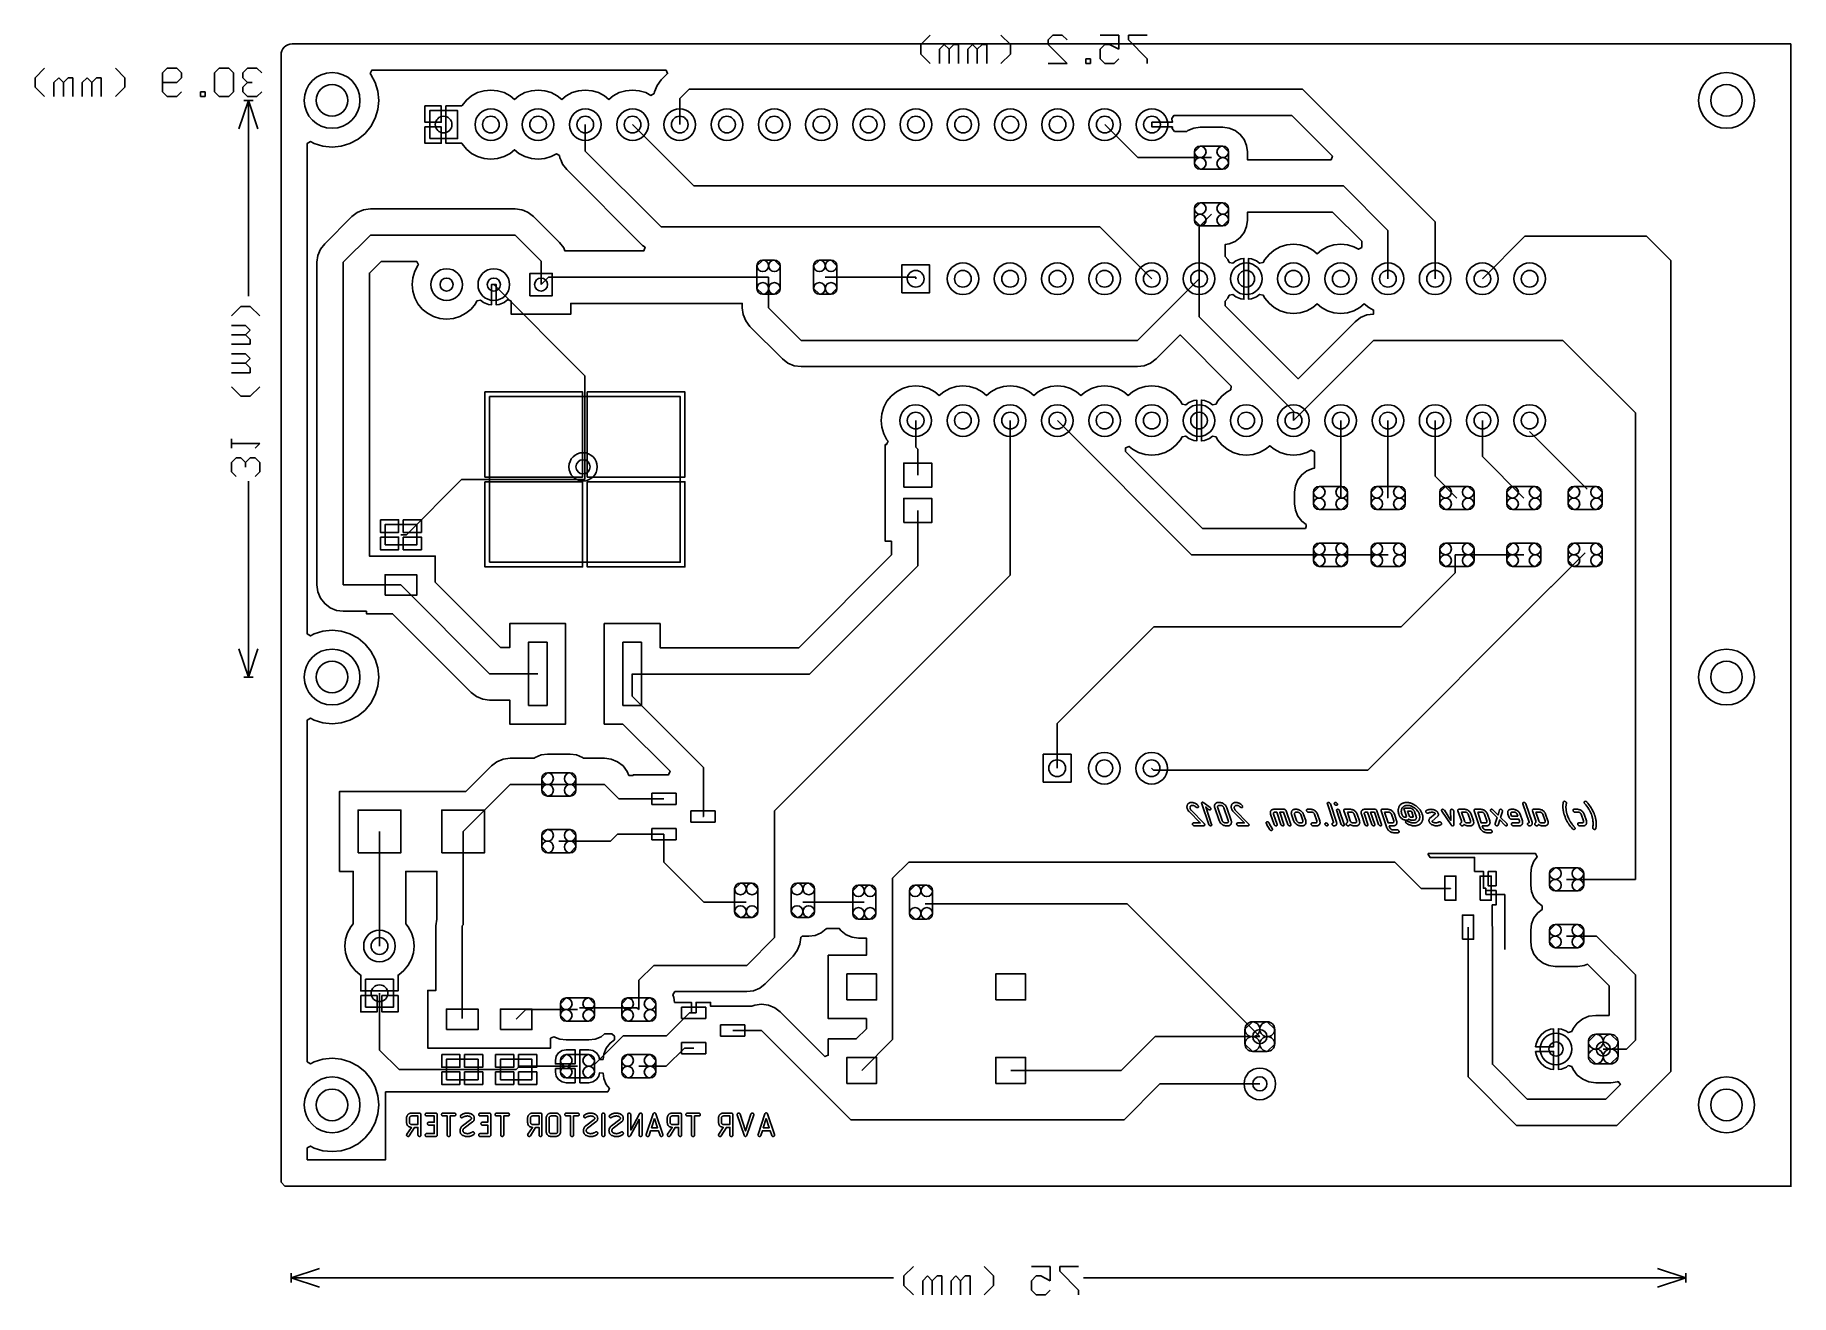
# Model space of a CAD drawing. Extents: x 0.13 to 3.85, y -0.33 to 2.33.
import ezdxf

# ---------------------------------------------------------------- set-up
doc = ezdxf.new("R2010")
doc.units = 0
doc.layers.get('0').update_dxf_attribs({"linetype": 'CONTINUOUS'})
doc.layers.add('film1', color=1, linetype='CONTINUOUS')

# ---------------------------------------------------------------- blocks, each defined once
blk = doc.blocks.new('D46')
blk.add_circle((0, 0), 0.0335)
blk = doc.blocks.new('D47')
blk.add_lwpolyline([(0.0157, 0.0315), (-0.0157, 0.0315), (-0.0315, 0.0157), (-0.0315, -0.0157), (-0.0157, -0.0315), (0.0157, -0.0315), (0.0315, -0.0157), (0.0315, 0.0157)], close=True)
for centre in [(-0.0157, 0.0157), (-0.0157, -0.0157), (0.0157, 0.0157), (0.0157, -0.0157)]:
    blk.add_circle(centre, 0.0157)
blk = doc.blocks.new('D18')
blk.add_lwpolyline([(0.0239, 0.0246), (-0.0239, 0.0246), (-0.0362, 0.0123), (-0.0362, -0.0123), (-0.0239, -0.0246), (0.0239, -0.0246), (0.0362, -0.0123), (0.0362, 0.0123)], close=True)
for centre in [(-0.0239, 0.0123), (-0.0239, -0.0123), (0.0239, 0.0123), (0.0239, -0.0123)]:
    blk.add_circle(centre, 0.0123)
blk = doc.blocks.new('D23')
blk.add_lwpolyline([(-0.011811, -0.025591), (0.011811, -0.025591), (0.011811, 0.025591), (-0.011811, 0.025591)], close=True)
blk = doc.blocks.new('D48')
blk.add_lwpolyline([(-0.029528, -0.029528), (0.029528, -0.029528), (0.029528, 0.029528), (-0.029528, 0.029528)], close=True)
blk = doc.blocks.new('D24')
blk.add_lwpolyline([(-0.031496, -0.027559), (0.031496, -0.027559), (0.031496, 0.027559), (-0.031496, 0.027559)], close=True)
blk = doc.blocks.new('D19')
blk.add_lwpolyline([(0.0123, 0.0362), (-0.0123, 0.0362), (-0.0246, 0.0239), (-0.0246, -0.0239), (-0.0123, -0.0362), (0.0123, -0.0362), (0.0246, -0.0239), (0.0246, 0.0239)], close=True)
for centre in [(-0.0123, 0.0239), (0.0123, 0.0239), (-0.0123, -0.0239), (0.0123, -0.0239)]:
    blk.add_circle(centre, 0.0123)
blk = doc.blocks.new('D22')
blk.add_lwpolyline([(-0.029528, -0.025591), (0.029528, -0.025591), (0.029528, 0.025591), (-0.029528, 0.025591)], close=True)
blk = doc.blocks.new('D20')
blk.add_lwpolyline([(-0.025591, -0.011811), (0.025591, -0.011811), (0.025591, 0.011811), (-0.025591, 0.011811)], close=True)
blk = doc.blocks.new('D25')
blk.add_lwpolyline([(-0.019685, -0.066929), (0.019685, -0.066929), (0.019685, 0.066929), (-0.019685, 0.066929)], close=True)
blk = doc.blocks.new('D26')
blk.add_lwpolyline([(-0.201772, -0.175197), (0.201772, -0.175197), (0.201772, 0.175197), (-0.201772, 0.175197)], close=True)
blk = doc.blocks.new('D45')
blk.add_circle((0, 0), 0.03)
blk = doc.blocks.new('D49')
blk.add_lwpolyline([(-0.023622, -0.023622), (0.023622, -0.023622), (0.023622, 0.023622), (-0.023622, 0.023622)], close=True)
blk = doc.blocks.new('D17')
blk.add_lwpolyline([(-0.033465, -0.021654), (0.033465, -0.021654), (0.033465, 0.021654), (-0.033465, 0.021654)], close=True)
blk = doc.blocks.new('D21')
blk.add_lwpolyline([(-0.045276, -0.045276), (0.045276, -0.045276), (0.045276, 0.045276), (-0.045276, 0.045276)], close=True)
blk = doc.blocks.new('D9500')
blk.add_circle((0, 0), 0.0138)
blk = doc.blocks.new('D9501')
blk.add_circle((0, 0), 0.015)
blk = doc.blocks.new('D9502')
blk.add_circle((0, 0), 0.0177)
blk = doc.blocks.new('D9503')
blk.add_circle((0, 0), 0.0591)

msp = doc.modelspace()

# ---------------------------------------------------------------- linework, layer by layer
at = {"layer": 'film1', "color": 1}
msp.add_lwpolyline([(0.65459, 2.290945), (0.65459, 2.290945, -0.414214), (0.678213, 2.314568), (0.678213, 2.314568)], format="xyb", dxfattribs=at)
for points in [[(3.851836, 2.314568), (0.678212, 2.314568)], [(2.009133, 2.313209), (2.029126, 2.333203)], [(2.009133, 2.293216), (2.009133, 2.313209)], [(2.059117, 2.313209), (2.04912, 2.303213)], [(2.069113, 2.303213), (2.059117, 2.313209)], [(2.07911, 2.313209), (2.069113, 2.303213)], [(2.089107, 2.313209), (2.07911, 2.313209)], [(2.089107, 2.273222), (2.089107, 2.313209)], [(2.119097, 2.313209), (2.1091, 2.303213)], [(2.129094, 2.303213), (2.119097, 2.313209)], [(2.139091, 2.313209), (2.129094, 2.303213)], [(2.149087, 2.313209), (2.139091, 2.313209)], [(2.149087, 2.273222), (2.149087, 2.313209)], [(2.199071, 2.313209), (2.179078, 2.333203)], [(2.199071, 2.293216), (2.199071, 2.313209)], [(2.279045, 2.323206), (2.289042, 2.333203)], [(2.279045, 2.313209), (2.279045, 2.323206)], [(2.319033, 2.273222), (2.279045, 2.313209)], [(2.289042, 2.333203), (2.309036, 2.333203)], [(2.309036, 2.333203), (2.319033, 2.323206)], [(2.38901, 2.333203), (2.428997, 2.333203)], [(2.399007, 2.313209), (2.38901, 2.303213)], [(2.409003, 2.313209), (2.399007, 2.313209)], [(2.428997, 2.303213), (2.409003, 2.313209)], [(2.428997, 2.333203), (2.428997, 2.303213)], [(2.488977, 2.333203), (2.44899, 2.333203)], [(2.44899, 2.333203), (2.44899, 2.323206)], [(2.44899, 2.323206), (2.488977, 2.283219)], [(3.851836, -0.104173), (3.851836, 2.314568)], [(0.65459, -0.094448), (0.65459, 2.290944)], [(2.029126, 2.273222), (2.009133, 2.293216)], [(2.04912, 2.303213), (2.04912, 2.273222)], [(2.069113, 2.273222), (2.069113, 2.303213)], [(2.069113, 2.303213), (2.069113, 2.273222)], [(2.1091, 2.303213), (2.1091, 2.273222)], [(2.129094, 2.273222), (2.129094, 2.303213)], [(2.129094, 2.303213), (2.129094, 2.273222)], [(2.179078, 2.273222), (2.199071, 2.293216)], [(2.279045, 2.273222), (2.319033, 2.273222)], [(2.369016, 2.283219), (2.35902, 2.283219)], [(2.35902, 2.283219), (2.35902, 2.273222)], [(2.35902, 2.273222), (2.369016, 2.273222)], [(2.369016, 2.273222), (2.369016, 2.283219)], [(2.38901, 2.303213), (2.38901, 2.283219)], [(2.38901, 2.283219), (2.399007, 2.273222)], [(2.399007, 2.273222), (2.419, 2.273222)], [(2.419, 2.273222), (2.428997, 2.283219)], [(2.488977, 2.283219), (2.488977, 2.273222)], [(0.133905, 2.243159), (0.153898, 2.263152)], [(0.133905, 2.223165), (0.133905, 2.243159)], [(0.183889, 2.243159), (0.173892, 2.233162)], [(0.173892, 2.233162), (0.173892, 2.203172)], [(0.193885, 2.233162), (0.183889, 2.243159)], [(0.203882, 2.243159), (0.193885, 2.233162)], [(0.193885, 2.203172), (0.193885, 2.233162)], [(0.193885, 2.233162), (0.193885, 2.203172)], [(0.213879, 2.243159), (0.203882, 2.243159)], [(0.213879, 2.203172), (0.213879, 2.243159)], [(0.243869, 2.243159), (0.233872, 2.233162)], [(0.233872, 2.233162), (0.233872, 2.203172)], [(0.253866, 2.233162), (0.243869, 2.243159)], [(0.263863, 2.243159), (0.253866, 2.233162)], [(0.253866, 2.203172), (0.253866, 2.233162)], [(0.253866, 2.233162), (0.253866, 2.203172)], [(0.273859, 2.243159), (0.263863, 2.243159)], [(0.273859, 2.203172), (0.273859, 2.243159)], [(0.323843, 2.243159), (0.30385, 2.263152)], [(0.323843, 2.223165), (0.323843, 2.243159)], [(0.403817, 2.253156), (0.413814, 2.263152)], [(0.403817, 2.213169), (0.403817, 2.253156)], [(0.433808, 2.233162), (0.403817, 2.233162)], [(0.413814, 2.263152), (0.433808, 2.263152)], [(0.433808, 2.263152), (0.443804, 2.253156)], [(0.443804, 2.243159), (0.433808, 2.233162)], [(0.443804, 2.253156), (0.443804, 2.243159)], [(0.523779, 2.263152), (0.513782, 2.253156)], [(0.513782, 2.253156), (0.513782, 2.213169)], [(0.543772, 2.263152), (0.523779, 2.263152)], [(0.553769, 2.253156), (0.543772, 2.263152)], [(0.553769, 2.213169), (0.553769, 2.253156)], [(0.583759, 2.263152), (0.573762, 2.253156)], [(0.573762, 2.253156), (0.573762, 2.243159)], [(0.573762, 2.243159), (0.583759, 2.233162)], [(0.583759, 2.233162), (0.573762, 2.223165)], [(0.603753, 2.263152), (0.583759, 2.263152)], [(0.593756, 2.233162), (0.583759, 2.233162)], [(0.583759, 2.233162), (0.593756, 2.233162)], [(0.613749, 2.253156), (0.603753, 2.263152)], [(0.843439, 2.251856), (0.844974, 2.249987), (0.854113, 2.232888), (0.859741, 2.214335), (0.861641, 2.19504), (0.859741, 2.175745), (0.854113, 2.157192), (0.844974, 2.140093), (0.832674, 2.125106), (0.817687, 2.112807), (0.800588, 2.103667), (0.782035, 2.098039), (0.76274, 2.096139), (0.743445, 2.098039), (0.724892, 2.103667), (0.716938, 2.107919), (0.710184, 2.103871), (0.710184, 1.065736), (0.716938, 1.061688), (0.724892, 1.06594), (0.743445, 1.071568), (0.76274, 1.073468), (0.782035, 1.071568), (0.800588, 1.06594), (0.817687, 1.0568), (0.832674, 1.044501), (0.844974, 1.029514), (0.854113, 1.012415), (0.859741, 0.993862), (0.861641, 0.974567), (0.859741, 0.955272), (0.854113, 0.936719), (0.844974, 0.91962), (0.832674, 0.904633), (0.817687, 0.892333), (0.800588, 0.883194), (0.782035, 0.877566), (0.76274, 0.875665), (0.743445, 0.877566), (0.724892, 0.883194), (0.716938, 0.887446), (0.710184, 0.883398), (0.710184, 0.160225), (0.716938, 0.156177), (0.724892, 0.160429), (0.743445, 0.166057), (0.76274, 0.167957), (0.782035, 0.166057), (0.800588, 0.160429), (0.817687, 0.151289), (0.832674, 0.13899), (0.844974, 0.124003), (0.854113, 0.106904), (0.859741, 0.088351), (0.861641, 0.069056), (0.859741, 0.049761), (0.854113, 0.031208), (0.844974, 0.014109), (0.832674, -0.000878), (0.817687, -0.013178), (0.800588, -0.022317), (0.782035, -0.027945), (0.76274, -0.029845), (0.743445, -0.027945), (0.724892, -0.022317), (0.716938, -0.018065), (0.710184, -0.022113), (0.710184, -0.047084), (0.876181, -0.047084), (0.876181, -0.042441), (0.876181, -0.042441), (0.876181, 0.096549), (1.346575, 0.096549), (1.350057, 0.103611), (1.343292, 0.112427), (1.338086, 0.124998), (1.336586, 0.13639), (1.328716, 0.136648), (1.32735, 0.129783), (1.322421, 0.122405), (1.315044, 0.117476), (1.306341, 0.115745), (1.287424, 0.115745), (1.287424, 0.150788), (1.287424, 0.185831), (1.306341, 0.185831), (1.315044, 0.1841), (1.322421, 0.179171), (1.32735, 0.171793), (1.328715, 0.16493), (1.336585, 0.165188), (1.338086, 0.176583), (1.343292, 0.189153), (1.351575, 0.199947), (1.360575, 0.206853), (1.360575, 0.214727), (1.354834, 0.219132), (1.339938, 0.219132), (1.332401, 0.213348), (1.319831, 0.208142), (1.306341, 0.206366), (1.258507, 0.206366), (1.245017, 0.208142), (1.232447, 0.213348), (1.232399, 0.213386), (1.225337, 0.209903), (1.225337, 0.189123), (0.965495, 0.189123), (0.965495, 0.31117), (0.982736, 0.31117), (0.982736, 0.448), (0.982736, 0.448), (0.982736, 0.448), (0.982736, 0.448), (0.982736, 0.448), (0.982736, 0.448), (0.984631, 0.462389), (0.984706, 0.462572), (0.984706, 0.563148), (0.955654, 0.563148), (0.955654, 0.563148), (0.955654, 0.563148), (0.955654, 0.563148), (0.947782, 0.563148), (0.947782, 0.563148), (0.91873, 0.563148), (0.91873, 0.452343), (0.923987, 0.445937), (0.930751, 0.433284), (0.934915, 0.419554), (0.936322, 0.405276), (0.934915, 0.390998), (0.930751, 0.377269), (0.923987, 0.364616), (0.914886, 0.353525), (0.903795, 0.344423), (0.902662, 0.343818), (0.902662, 0.310276), (0.823607, 0.310276), (0.823607, 0.343818), (0.822474, 0.344423), (0.811384, 0.353525), (0.802282, 0.364616), (0.795519, 0.377269), (0.791354, 0.390998), (0.789948, 0.405276), (0.791354, 0.419554), (0.795519, 0.433284), (0.802282, 0.445937), (0.807542, 0.452347), (0.807542, 0.563148), (0.77849, 0.563148), (0.77849, 0.73244), (0.947782, 0.73244), (0.947782, 0.73244), (0.947782, 0.73244), (0.947782, 0.73244), (0.955654, 0.73244), (0.955654, 0.73244), (1.046324, 0.73244), (1.100361, 0.786477), (1.111875, 0.795312), (1.125283, 0.800865), (1.139672, 0.80276), (1.190672, 0.80276), (1.193077, 0.804606), (1.205647, 0.809812), (1.219137, 0.811588), (1.266971, 0.811588), (1.280461, 0.809812), (1.293031, 0.804606), (1.295437, 0.80276), (1.339526, 0.80276), (1.353915, 0.800865), (1.367323, 0.795312), (1.378837, 0.786477), (1.387672, 0.774963), (1.391248, 0.766329), (1.400533, 0.766329), (1.400533, 0.767873), (1.475392, 0.767873), (1.478405, 0.775148), (1.378394, 0.875159), (1.339119, 0.875159), (1.339119, 1.087757), (1.457229, 1.087757), (1.457229, 1.036594), (1.750972, 1.036594), (1.947302, 1.232924), (1.947302, 1.261967), (1.933998, 1.261967), (1.933998, 1.336769), (1.933998, 1.46669), (1.936814, 1.46669), (1.940181, 1.473809), (1.937711, 1.476817), (1.930948, 1.48947), (1.926783, 1.5032), (1.925377, 1.517478), (1.926783, 1.531756), (1.930948, 1.545486), (1.937711, 1.558139), (1.946813, 1.569229), (1.957904, 1.578331), (1.970557, 1.585094), (1.984286, 1.589259), (1.998564, 1.590665), (2.012842, 1.589259), (2.026572, 1.585094), (2.039225, 1.578331), (2.048564, 1.570666), (2.057904, 1.578331), (2.070556, 1.585094), (2.084286, 1.589259), (2.098564, 1.590665), (2.112842, 1.589259), (2.126571, 1.585094), (2.139225, 1.578331), (2.148564, 1.570666), (2.157904, 1.578331), (2.170557, 1.585094), (2.184286, 1.589259), (2.198564, 1.590665), (2.212842, 1.589259), (2.226571, 1.585094), (2.239225, 1.578331), (2.248564, 1.570666), (2.257903, 1.578331), (2.270557, 1.585094), (2.284286, 1.589259), (2.298564, 1.590665), (2.312842, 1.589259), (2.326572, 1.585094), (2.339224, 1.578331), (2.348564, 1.570666), (2.357903, 1.578331), (2.370557, 1.585094), (2.384286, 1.589259), (2.398564, 1.590665), (2.412842, 1.589259), (2.426572, 1.585094), (2.439224, 1.578331), (2.448564, 1.570666), (2.457904, 1.578331), (2.470556, 1.585094), (2.484286, 1.589259), (2.498564, 1.590665), (2.512842, 1.589259), (2.526572, 1.585094), (2.539225, 1.578331), (2.550315, 1.569229), (2.559417, 1.558139), (2.56258, 1.552221), (2.570277, 1.550558), (2.576644, 1.555444), (2.587217, 1.559824), (2.593564, 1.560659), (2.593564, 1.517478), (2.593564, 1.474297), (2.587217, 1.475132), (2.576644, 1.479512), (2.570277, 1.484398), (2.56258, 1.482735), (2.559417, 1.476817), (2.550315, 1.465727), (2.539225, 1.456625), (2.526572, 1.449862), (2.512842, 1.445697), (2.498564, 1.444291), (2.484286, 1.445697), (2.470556, 1.449862), (2.457904, 1.456625), (2.450297, 1.462868), (2.443098, 1.459677), (2.442718, 1.451945), (2.605608, 1.289056), (2.823769, 1.289056), (2.825144, 1.293106), (2.825144, 1.297399), (2.816144, 1.304305), (2.807861, 1.315099), (2.802655, 1.32767), (2.800879, 1.341159), (2.800879, 1.365765), (2.802655, 1.379255), (2.807861, 1.391825), (2.816144, 1.402619), (2.826938, 1.410902), (2.839508, 1.416108), (2.84297, 1.416564), (2.84297, 1.450969), (2.836216, 1.455017), (2.826572, 1.449862), (2.812842, 1.445697), (2.798564, 1.444291), (2.784286, 1.445697), (2.770557, 1.449862), (2.757903, 1.456625), (2.748564, 1.46429), (2.739225, 1.456625), (2.726571, 1.449862), (2.712842, 1.445697), (2.698564, 1.444291), (2.684286, 1.445697), (2.670557, 1.449862), (2.657904, 1.456625), (2.646813, 1.465727), (2.637711, 1.476817), (2.634548, 1.482735), (2.626851, 1.484398), (2.620484, 1.479512), (2.60991, 1.475132), (2.603564, 1.474297), (2.603564, 1.517478), (2.603564, 1.560659), (2.60991, 1.559824), (2.620484, 1.555444), (2.626851, 1.550558), (2.634548, 1.552221), (2.637711, 1.558139), (2.646813, 1.569229), (2.657904, 1.578331), (2.66568, 1.582487), (2.666835, 1.590276), (2.559253, 1.697858), (2.557669, 1.697961), (2.507563, 1.647855), (2.496049, 1.63902), (2.482641, 1.633467), (2.468252, 1.631572), (1.755826, 1.631572), (1.741437, 1.633467), (1.728029, 1.63902), (1.716515, 1.647855), (1.647681, 1.716689), (1.638846, 1.728203), (1.633293, 1.741611), (1.631398, 1.756), (1.631398, 1.756), (1.631398, 1.756), (1.631398, 1.756), (1.631398, 1.765428), (1.268252, 1.765428), (1.268252, 1.742284), (1.142268, 1.742284), (1.142268, 1.769986), (1.135206, 1.773468), (1.12718, 1.76731), (1.116607, 1.76293), (1.11026, 1.762095), (1.11026, 1.805276), (1.10026, 1.805276), (1.10026, 1.762095), (1.093914, 1.76293), (1.08334, 1.76731), (1.076973, 1.772196), (1.069276, 1.770533), (1.066113, 1.764615), (1.057011, 1.753525), (1.045921, 1.744423), (1.033268, 1.73766), (1.019538, 1.733495), (1.00526, 1.732089), (0.990982, 1.733495), (0.977252, 1.73766), (0.9646, 1.744423), (0.953509, 1.753525), (0.944407, 1.764615), (0.937644, 1.777268), (0.933479, 1.790998), (0.932073, 1.805276), (0.933479, 1.819554), (0.937644, 1.833284), (0.944407, 1.845937), (0.945516, 1.847288), (0.94215, 1.854406), (0.86687, 1.854406), (0.841956, 1.829492), (0.841956, 1.230474), (0.981243, 1.230474), (0.981243, 1.175237), (1.119428, 1.037052), (1.139119, 1.037052), (1.139119, 1.087757), (1.257229, 1.087757), (1.257229, 0.875159), (1.139119, 0.875159), (1.139119, 0.925864), (1.0964, 0.925864), (1.082011, 0.927759), (1.068603, 0.933312), (1.057089, 0.942147), (0.89081, 1.108426), (0.835573, 1.108426), (0.835573, 1.113856), (0.786362, 1.113856), (0.771973, 1.115751), (0.758565, 1.121304), (0.747051, 1.130139), (0.738217, 1.141653), (0.732663, 1.155061), (0.730769, 1.16945), (0.730769, 1.85252), (0.732663, 1.866908), (0.738217, 1.880317), (0.747051, 1.89183), (0.804532, 1.949311), (0.816046, 1.958146), (0.829454, 1.963699), (0.843843, 1.965594), (1.150142, 1.965594), (1.16453, 1.963699), (1.168458, 1.962073), (1.177939, 1.958146), (1.189452, 1.949311), (1.189453, 1.94931), (1.244571, 1.894192), (1.253406, 1.882679), (1.255917, 1.876616), (1.422885, 1.876616), (1.425415, 1.884072), (1.420281, 1.888012), (1.259649, 2.048643), (1.259649, 2.048643), (1.259649, 2.048643), (1.250814, 2.060157), (1.247561, 2.068011), (1.245261, 2.073565), (1.244631, 2.078344), (1.237627, 2.081942), (1.226968, 2.076244), (1.213238, 2.072079), (1.19896, 2.070673), (1.184682, 2.072079), (1.170953, 2.076244), (1.1583, 2.083007), (1.14896, 2.090672), (1.13962, 2.083007), (1.126967, 2.076244), (1.113238, 2.072079), (1.09896, 2.070673), (1.084682, 2.072079), (1.070953, 2.076244), (1.058299, 2.083007), (1.047209, 2.092109), (1.038107, 2.1032), (1.037502, 2.104332), (1.00396, 2.104332), (1.00396, 2.14386), (1.00396, 2.183387), (1.037502, 2.183387), (1.038107, 2.184521), (1.047209, 2.195611), (1.058299, 2.204713), (1.070953, 2.211476), (1.084682, 2.215641), (1.09896, 2.217047), (1.113238, 2.215641), (1.126967, 2.211476), (1.13962, 2.204713), (1.14896, 2.197048), (1.1583, 2.204713), (1.170953, 2.211476), (1.184682, 2.215641), (1.19896, 2.217047), (1.213238, 2.215641), (1.226968, 2.211476), (1.239621, 2.204713), (1.24896, 2.197048), (1.258299, 2.204713), (1.270952, 2.211476), (1.284682, 2.215641), (1.29896, 2.217047), (1.313238, 2.215641), (1.326968, 2.211476), (1.339621, 2.204713), (1.34896, 2.197048), (1.3583, 2.204713), (1.370953, 2.211476), (1.384682, 2.215641), (1.39896, 2.217047), (1.413238, 2.215641), (1.426967, 2.211476), (1.437725, 2.205726), (1.444729, 2.209324), (1.445261, 2.213365), (1.450814, 2.226773), (1.459649, 2.238287), (1.473062, 2.2517), (1.470049, 2.258974), (0.846806, 2.258974), (0.843439, 2.251856)], [(0.153898, 2.203172), (0.133905, 2.223165)], [(0.30385, 2.203172), (0.323843, 2.223165)], [(0.413814, 2.203172), (0.403817, 2.213169)], [(0.433808, 2.203172), (0.413814, 2.203172)], [(0.443804, 2.213169), (0.433808, 2.203172)], [(0.493788, 2.213169), (0.483791, 2.213169)], [(0.483791, 2.213169), (0.483791, 2.203172)], [(0.483791, 2.203172), (0.493788, 2.203172)], [(0.493788, 2.203172), (0.493788, 2.213169)], [(0.513782, 2.213169), (0.523779, 2.203172)], [(0.523779, 2.203172), (0.543772, 2.203172)], [(0.543772, 2.203172), (0.553769, 2.213169)], [(0.585575, 2.195039), (0.565575, 2.135039)], [(0.573762, 2.223165), (0.573762, 2.213169)], [(0.573762, 2.213169), (0.583759, 2.203172)], [(0.595575, 2.195039), (0.575575, 2.195039)], [(0.583759, 2.203172), (0.603753, 2.203172)], [(0.605575, 2.135039), (0.585575, 2.195039)], [(0.585575, 1.780745), (0.585575, 2.195039)], [(0.603753, 2.203172), (0.613749, 2.213169)], [(1.518645, 2.218661), (1.49896, 2.198976)], [(1.49896, 2.14386), (1.49896, 2.198976)], [(2.817858, 2.218661), (1.518645, 2.218661)], [(3.098564, 1.937956), (2.817858, 2.218661)], [(0.959433, 2.183387), (0.99396, 2.183387), (0.99396, 2.14886), (0.959433, 2.14886), (0.959433, 2.183387)], [(2.540761, 2.156521), (2.541306, 2.155206), (2.542141, 2.14886), (2.49896, 2.14886), (2.49896, 2.13886), (2.542141, 2.13886), (2.541692, 2.13545), (2.546884, 2.12953), (2.572561, 2.12953), (2.574967, 2.131376), (2.587537, 2.136582), (2.601027, 2.138358), (2.648861, 2.138358), (2.662351, 2.136582), (2.674921, 2.131376), (2.685715, 2.123093), (2.693998, 2.112299), (2.699205, 2.099728), (2.70098, 2.086239), (2.70098, 2.069532), (2.878079, 2.069532), (2.881092, 2.076806), (2.794831, 2.163068), (2.545136, 2.163068), (2.540761, 2.156521)], [(0.959433, 2.13886), (0.99396, 2.13886), (0.99396, 2.104332), (0.959433, 2.104332), (0.959433, 2.13886)], [(1.29896, 2.087954), (1.29896, 2.14386)], [(1.528882, 2.013938), (1.39896, 2.14386)], [(2.468884, 2.073936), (2.39896, 2.14386)], [(1.459591, 1.927323), (1.29896, 2.087954)], [(2.624944, 2.073936), (2.468884, 2.073936)], [(2.904471, 2.013938), (1.528882, 2.013938)], [(2.998564, 1.919845), (2.904471, 2.013938)], [(2.624944, 1.953936), (2.598564, 1.927556)], [(2.70098, 1.941633), (2.699205, 1.928144), (2.693998, 1.915573), (2.685715, 1.904779), (2.674921, 1.896496), (2.662351, 1.89129), (2.654158, 1.890211), (2.654158, 1.864547), (2.659417, 1.858138), (2.66258, 1.852221), (2.670277, 1.850558), (2.676644, 1.855444), (2.687218, 1.859824), (2.693564, 1.860659), (2.693564, 1.817478), (2.693564, 1.774297), (2.687218, 1.775132), (2.676644, 1.779512), (2.670277, 1.784398), (2.66258, 1.782735), (2.659417, 1.776817), (2.654158, 1.770409), (2.654158, 1.760196), (2.808409, 1.605945), (2.928941, 1.726476), (2.940455, 1.735311), (2.953863, 1.740865), (2.968003, 1.742726), (2.968251, 1.74409), (2.968251, 1.751094), (2.957904, 1.756625), (2.948564, 1.76429), (2.939224, 1.756625), (2.926572, 1.749862), (2.912842, 1.745697), (2.898564, 1.744291), (2.884286, 1.745697), (2.870557, 1.749862), (2.857903, 1.756625), (2.848564, 1.76429), (2.839224, 1.756625), (2.826572, 1.749862), (2.812842, 1.745697), (2.798564, 1.744291), (2.784286, 1.745697), (2.770557, 1.749862), (2.757903, 1.756625), (2.746813, 1.765727), (2.737711, 1.776817), (2.734548, 1.782735), (2.726851, 1.784398), (2.720484, 1.779512), (2.70991, 1.775132), (2.703564, 1.774297), (2.703564, 1.817478), (2.703564, 1.860659), (2.70991, 1.859824), (2.720484, 1.855444), (2.726851, 1.850558), (2.734548, 1.852221), (2.737711, 1.858138), (2.746813, 1.869229), (2.757903, 1.878331), (2.770557, 1.885094), (2.784286, 1.889259), (2.798564, 1.890665), (2.812842, 1.889259), (2.826572, 1.885094), (2.839224, 1.878331), (2.848564, 1.870666), (2.857903, 1.878331), (2.870557, 1.885094), (2.884286, 1.889259), (2.898564, 1.890665), (2.912842, 1.889259), (2.926572, 1.885094), (2.936217, 1.879939), (2.94297, 1.883987), (2.94297, 1.896818), (2.881444, 1.958344), (2.70098, 1.958344), (2.70098, 1.941633)], [(3.098564, 1.817478), (3.098564, 1.937956)], [(0.843843, 1.91), (0.786362, 1.85252)], [(1.150142, 1.91), (0.843843, 1.91)], [(1.20526, 1.854882), (1.150142, 1.91)], [(2.388719, 1.927323), (1.459591, 1.927323)], [(2.498564, 1.817478), (2.388719, 1.927323)], [(2.598564, 1.817478), (2.598564, 1.927556)], [(2.998564, 1.817478), (2.998564, 1.919845)], [(3.288724, 1.907638), (3.198564, 1.817478)], [(3.546204, 1.907638), (3.288724, 1.907638)], [(3.597386, 1.856456), (3.546204, 1.907638)], [(0.786362, 1.16945), (0.786362, 1.85252)], [(1.20526, 1.805276), (1.20526, 1.854882)], [(3.597386, 0.139921), (3.597386, 1.856456)], [(1.298174, 1.612362), (1.10526, 1.805276)], [(1.221006, 1.821022), (1.20526, 1.805276)], [(1.686992, 1.821022), (1.221006, 1.821022)], [(1.686992, 1.756), (1.686992, 1.821022)], [(1.998564, 1.821022), (1.806992, 1.821022)], [(1.998564, 1.817478), (1.998564, 1.821022)], [(2.598564, 1.817478), (2.468252, 1.687166)], [(2.598564, 1.737168), (2.598564, 1.817478)], [(0.549585, 1.738751), (0.569578, 1.758745)], [(0.569578, 1.758745), (0.589572, 1.758745)], [(0.589572, 1.758745), (0.609565, 1.738751)], [(1.755826, 1.687166), (1.686992, 1.756)], [(0.579575, 1.718758), (0.549585, 1.718758)], [(0.589572, 1.708761), (0.579575, 1.718758)], [(2.798564, 1.537168), (2.598564, 1.737168)], [(0.579575, 1.698764), (0.549585, 1.698764)], [(0.549585, 1.698764), (0.579575, 1.698764)], [(0.549585, 1.678771), (0.589572, 1.678771)], [(0.579575, 1.698764), (0.589572, 1.708761)], [(0.589572, 1.688768), (0.579575, 1.698764)], [(0.589572, 1.678771), (0.589572, 1.688768)], [(2.468252, 1.687166), (1.755826, 1.687166)], [(2.968251, 1.687165), (2.798564, 1.517478)], [(3.369039, 1.687165), (2.968251, 1.687165)], [(3.522583, 1.533622), (3.369039, 1.687165)], [(0.579575, 1.658777), (0.549585, 1.658777)], [(0.579575, 1.638784), (0.549585, 1.638784)], [(0.549585, 1.638784), (0.579575, 1.638784)], [(0.589572, 1.648781), (0.579575, 1.658777)], [(0.579575, 1.638784), (0.589572, 1.648781)], [(0.589572, 1.628787), (0.579575, 1.638784)], [(0.549585, 1.61879), (0.589572, 1.61879)], [(0.589572, 1.61879), (0.589572, 1.628787)], [(1.298174, 1.392874), (1.298174, 1.612362)], [(0.549585, 1.5888), (0.569578, 1.568806)], [(0.569578, 1.568806), (0.589572, 1.568806)], [(0.589572, 1.568806), (0.609565, 1.5888)], [(1.086402, 1.578071), (1.293174, 1.578071), (1.293174, 1.397874), (1.086402, 1.397874), (1.086402, 1.578071)], [(1.303174, 1.578071), (1.509946, 1.578071), (1.509946, 1.397874), (1.303174, 1.397874), (1.303174, 1.578071)], [(2.798564, 1.517478), (2.798564, 1.537168)], [(3.522583, 0.546378), (3.522583, 1.533622)], [(1.998564, 1.461332), (1.998564, 1.517478)], [(2.198564, 1.189918), (2.198564, 1.517478)], [(2.58258, 1.233462), (2.298564, 1.517478)], [(2.898564, 1.355426), (2.898564, 1.517478)], [(2.998564, 1.353858), (2.998564, 1.517478)], [(3.098564, 1.39953), (3.098564, 1.517478)], [(3.198564, 1.441258), (3.198564, 1.517478)], [(3.420221, 1.372205), (3.298174, 1.494251)], [(0.549585, 1.458842), (0.549585, 1.478836)], [(0.549585, 1.478836), (0.549585, 1.468839)], [(0.549585, 1.468839), (0.609565, 1.468839)], [(0.609565, 1.468839), (0.599568, 1.458842)], [(2.002896, 1.457), (1.998564, 1.461332)], [(2.002896, 1.40173), (2.002896, 1.457)], [(0.559581, 1.438849), (0.549585, 1.428852)], [(0.549585, 1.428852), (0.549585, 1.408858)], [(0.569578, 1.438849), (0.559581, 1.438849)], [(0.579575, 1.428852), (0.569578, 1.438849)], [(0.589572, 1.438849), (0.579575, 1.428852)], [(0.579575, 1.418855), (0.579575, 1.428852)], [(0.579575, 1.428852), (0.579575, 1.418855)], [(0.599568, 1.438849), (0.589572, 1.438849)], [(0.609565, 1.428852), (0.599568, 1.438849)], [(0.609565, 1.408858), (0.609565, 1.428852)], [(3.28636, 1.353462), (3.198564, 1.441258)], [(0.549585, 1.408858), (0.559581, 1.398861)], [(0.585575, 0.974567), (0.585575, 1.388861)], [(0.599568, 1.398861), (0.609565, 1.408858)], [(1.037124, 1.392874), (0.92, 1.27575)], [(1.298174, 1.392874), (1.037124, 1.392874)], [(1.086402, 1.387874), (1.293174, 1.387874), (1.293174, 1.207677), (1.086402, 1.207677), (1.086402, 1.387874)], [(1.303174, 1.387874), (1.509946, 1.387874), (1.509946, 1.207677), (1.303174, 1.207677), (1.303174, 1.387874)], [(3.144632, 1.353462), (3.098564, 1.39953)], [(2.898564, 1.355426), (2.8966, 1.353462)], [(2.99896, 1.353462), (2.998564, 1.353858)], [(0.864943, 1.307403), (0.903408, 1.307403), (0.903408, 1.28075), (0.864943, 1.28075), (0.864943, 1.307403)], [(0.913408, 1.307403), (0.951873, 1.307403), (0.951873, 1.28075), (0.913408, 1.28075), (0.913408, 1.307403)], [(2.002896, 1.209896), (2.002896, 1.326928)], [(0.864943, 1.27075), (0.903408, 1.27075), (0.903408, 1.244096), (0.864943, 1.244096), (0.864943, 1.27075)], [(0.92, 1.27575), (0.908408, 1.27575)], [(0.913408, 1.27075), (0.951873, 1.27075), (0.951873, 1.244096), (0.913408, 1.244096), (0.913408, 1.27075)], [(2.99896, 1.233462), (2.58258, 1.233462)], [(3.28636, 1.233462), (3.140693, 1.233462)], [(3.140693, 1.195039), (3.140693, 1.233462)], [(3.416284, 1.237399), (3.344397, 1.165511)], [(2.198564, 1.189918), (1.699748, 0.691102)], [(2.002896, 1.209896), (1.774, 0.981)], [(3.140693, 1.195039), (3.02652, 1.080866)], [(0.908408, 1.16945), (0.786362, 1.16945)], [(1.0964, 0.981458), (0.908408, 1.16945)], [(3.343449, 1.165511), (2.955654, 0.777716)], [(3.344397, 1.165511), (3.343449, 1.165511)], [(2.502898, 1.080866), (2.298174, 0.876143)], [(3.02652, 1.080866), (2.502898, 1.080866)], [(0.585575, 0.974567), (0.565575, 1.034567)], [(0.605575, 1.034567), (0.585575, 0.974567)], [(0.595575, 0.974567), (0.575575, 0.974567)], [(1.198174, 0.981458), (1.0964, 0.981458)], [(1.398174, 0.981), (1.398174, 0.981458)], [(1.774, 0.981), (1.398174, 0.981)], [(1.398174, 0.934), (1.398174, 0.981)], [(1.549, 0.783174), (1.398174, 0.934)], [(2.298174, 0.781652), (2.298174, 0.876143)], [(1.549, 0.67929), (1.549, 0.783174)], [(2.50211, 0.777716), (2.498174, 0.781652)], [(1.139672, 0.747166), (1.0403, 0.647794)], [(1.243054, 0.747166), (1.139672, 0.747166)], [(1.339526, 0.747166), (1.243054, 0.747166)], [(1.37, 0.716692), (1.339526, 0.747166)], [(2.955654, 0.777716), (2.50211, 0.777716)], [(1.465494, 0.716692), (1.37, 0.716692)], [(2.582317, 0.709134), (2.581857, 0.709069), (2.581267, 0.709003), (2.579955, 0.708741), (2.578578, 0.708216), (2.57779, 0.707954), (2.577069, 0.70756), (2.576413, 0.707101), (2.575757, 0.706576), (2.575101, 0.705986), (2.574576, 0.705264), (2.57451, 0.705198), (2.574445, 0.705067), (2.574314, 0.70487), (2.574182, 0.704542), (2.573986, 0.704214), (2.573789, 0.703755), (2.573592, 0.70323), (2.573395, 0.70264), (2.573133, 0.701262), (2.573002, 0.700475), (2.573002, 0.699622), (2.573002, 0.69877), (2.573133, 0.697851), (2.573329, 0.696867), (2.573657, 0.695883), (2.573723, 0.695752), (2.573854, 0.695358), (2.574117, 0.694768), (2.57451, 0.693981), (2.574969, 0.693062), (2.575626, 0.692013), (2.576413, 0.690832), (2.577397, 0.689651), (2.601013, 0.665773), (2.586581, 0.665773), (2.586318, 0.665707), (2.586056, 0.665642), (2.585793, 0.66551), (2.585466, 0.665379), (2.585203, 0.665117), (2.584941, 0.664789), (2.584941, 0.664723), (2.58481, 0.664658), (2.584744, 0.664461), (2.584678, 0.664198), (2.584547, 0.663542), (2.584547, 0.663149), (2.584678, 0.66269), (2.584678, 0.662624), (2.584744, 0.662558), (2.58481, 0.662362), (2.585006, 0.662099), (2.585203, 0.661771), (2.585466, 0.661443), (2.585793, 0.661049), (2.586187, 0.660656), (2.586253, 0.66059), (2.586384, 0.660525), (2.586646, 0.660328), (2.586909, 0.660131), (2.587302, 0.659934), (2.587762, 0.659803), (2.588286, 0.659672), (2.588877, 0.659606), (2.608294, 0.659606), (2.608688, 0.659672), (2.609147, 0.659737), (2.609738, 0.659934), (2.610197, 0.660262), (2.61059, 0.660721), (2.610721, 0.660984), (2.610721, 0.661377), (2.610721, 0.661771), (2.61059, 0.66223), (2.61059, 0.662296), (2.610525, 0.662427), (2.610459, 0.662624), (2.610328, 0.662886), (2.610131, 0.663149), (2.609869, 0.663542), (2.609475, 0.664002), (2.609081, 0.664461), (2.581726, 0.6928), (2.581661, 0.692866), (2.581529, 0.693062), (2.581267, 0.69339), (2.580939, 0.69385), (2.580677, 0.694309), (2.580349, 0.694833), (2.580086, 0.695424), (2.579824, 0.696014), (2.579824, 0.69608), (2.579758, 0.696145), (2.579693, 0.696473), (2.579562, 0.696998), (2.579496, 0.697654), (2.57943, 0.698376), (2.579496, 0.699163), (2.579693, 0.69995), (2.580086, 0.700672), (2.580152, 0.700738), (2.580283, 0.700869), (2.58048, 0.701066), (2.580742, 0.701328), (2.581464, 0.701918), (2.582382, 0.702443), (2.582448, 0.702443), (2.582579, 0.702509), (2.582841, 0.70264), (2.583169, 0.702771), (2.583563, 0.702837), (2.584022, 0.702968), (2.585072, 0.703033), (2.585334, 0.703033), (2.585662, 0.702968), (2.586122, 0.702968), (2.586581, 0.702837), (2.587171, 0.702705), (2.587762, 0.702509), (2.588352, 0.702246), (2.588417, 0.702181), (2.58868, 0.702049), (2.589074, 0.701787), (2.589533, 0.701525), (2.590123, 0.701131), (2.590714, 0.700672), (2.59196, 0.699557), (2.592026, 0.699491), (2.592288, 0.699229), (2.592813, 0.698901), (2.593141, 0.698704), (2.593534, 0.698442), (2.594912, 0.698179), (2.595109, 0.698179), (2.595371, 0.698245), (2.595633, 0.69831), (2.59629, 0.698573), (2.596617, 0.69877), (2.596945, 0.699032), (2.596945, 0.699098), (2.597011, 0.699163), (2.597142, 0.69936), (2.597208, 0.699622), (2.597339, 0.700344), (2.597339, 0.700803), (2.597208, 0.701262), (2.597142, 0.701394), (2.597011, 0.701656), (2.596683, 0.702181), (2.596158, 0.702837), (2.596093, 0.702902), (2.596027, 0.702968), (2.595699, 0.703296), (2.595109, 0.703821), (2.594321, 0.704477), (2.593403, 0.705198), (2.592288, 0.705986), (2.591107, 0.706707), (2.589795, 0.707429), (2.589729, 0.707494), (2.589533, 0.70756), (2.589139, 0.707691), (2.588745, 0.707888), (2.588221, 0.708085), (2.587696, 0.708347), (2.586515, 0.708675), (2.58645, 0.708675), (2.586384, 0.708741), (2.585925, 0.708806), (2.5854, 0.708938), (2.58481, 0.709069), (2.584678, 0.709069), (2.584285, 0.709134), (2.583826, 0.7092), (2.58271, 0.7092), (2.582317, 0.709134)], [(2.605277, 0.709397), (2.604752, 0.709134), (2.60449, 0.708938), (2.604162, 0.70861), (2.604162, 0.708544), (2.604096, 0.708413), (2.60403, 0.708216), (2.603965, 0.707954), (2.603965, 0.70756), (2.603965, 0.707166), (2.604096, 0.706642), (2.604227, 0.706117), (2.618987, 0.66269), (2.618987, 0.662624), (2.619053, 0.662427), (2.619184, 0.662165), (2.619381, 0.661902), (2.61984, 0.661115), (2.620562, 0.660459), (2.620627, 0.660393), (2.620758, 0.660328), (2.621021, 0.660197), (2.621349, 0.660065), (2.622202, 0.659737), (2.622726, 0.659672), (2.623185, 0.659606), (2.623382, 0.659606), (2.623645, 0.659672), (2.623907, 0.659737), (2.624563, 0.659934), (2.624891, 0.660131), (2.625154, 0.660393), (2.625154, 0.660459), (2.625219, 0.660525), (2.62535, 0.660721), (2.625416, 0.660984), (2.625481, 0.661312), (2.625481, 0.661705), (2.625416, 0.662165), (2.625285, 0.66269), (2.61269, 0.699622), (2.618856, 0.694309), (2.618921, 0.694243), (2.619053, 0.694178), (2.619315, 0.693981), (2.619643, 0.69385), (2.62043, 0.693456), (2.62089, 0.69339), (2.621349, 0.693325), (2.621545, 0.693325), (2.621677, 0.69339), (2.621939, 0.693456), (2.62253, 0.693718), (2.622857, 0.693915), (2.623185, 0.694243), (2.623185, 0.694309), (2.623251, 0.69444), (2.623382, 0.694637), (2.623448, 0.694899), (2.623514, 0.695621), (2.623514, 0.69608), (2.623382, 0.696539), (2.623382, 0.696605), (2.623317, 0.696736), (2.623185, 0.696933), (2.623054, 0.697195), (2.622857, 0.697523), (2.622595, 0.697851), (2.622267, 0.698179), (2.621874, 0.698573), (2.608819, 0.708282), (2.608688, 0.708347), (2.60836, 0.70861), (2.607901, 0.708872), (2.607376, 0.709134), (2.60731, 0.709134), (2.607245, 0.7092), (2.606851, 0.709331), (2.606326, 0.709462), (2.605736, 0.709528), (2.605605, 0.709528), (2.605277, 0.709397)], [(2.638667, 0.709134), (2.638273, 0.709134), (2.637814, 0.709003), (2.63683, 0.708806), (2.635715, 0.708413), (2.6346, 0.707822), (2.634075, 0.707429), (2.633485, 0.707035), (2.633026, 0.70651), (2.632566, 0.70592), (2.632566, 0.705854), (2.632501, 0.705789), (2.632369, 0.705592), (2.632238, 0.70533), (2.632107, 0.705001), (2.63191, 0.704608), (2.631582, 0.703689), (2.631385, 0.702509), (2.63132, 0.701131), (2.63132, 0.70041), (2.631451, 0.699622), (2.631582, 0.69877), (2.631845, 0.697917), (2.641029, 0.67089), (2.641029, 0.670824), (2.641094, 0.670693), (2.641226, 0.67043), (2.641357, 0.670102), (2.641554, 0.669709), (2.64175, 0.66925), (2.642341, 0.6682), (2.643194, 0.666953), (2.644243, 0.665642), (2.64549, 0.664264), (2.646277, 0.663608), (2.647064, 0.662952), (2.64713, 0.662886), (2.647261, 0.662821), (2.647523, 0.662624), (2.647851, 0.662427), (2.648245, 0.662165), (2.648704, 0.661902), (2.649294, 0.661574), (2.649885, 0.661312), (2.651262, 0.660656), (2.652837, 0.660131), (2.654477, 0.659737), (2.655395, 0.659672), (2.656248, 0.659606), (2.659594, 0.659606), (2.659856, 0.659672), (2.660249, 0.659737), (2.660709, 0.659803), (2.661693, 0.66), (2.662808, 0.660393), (2.663989, 0.660984), (2.664514, 0.661312), (2.665038, 0.661771), (2.665563, 0.66223), (2.666022, 0.662821), (2.666022, 0.662886), (2.666088, 0.662952), (2.666219, 0.663149), (2.66635, 0.663411), (2.666482, 0.663739), (2.666613, 0.664133), (2.666941, 0.665051), (2.667137, 0.666232), (2.667203, 0.667609), (2.667137, 0.668397), (2.667072, 0.669184), (2.666875, 0.670037), (2.666613, 0.67089), (2.657429, 0.697917), (2.657429, 0.697982), (2.657363, 0.698114), (2.657232, 0.698376), (2.657101, 0.698638), (2.65697, 0.699032), (2.656707, 0.699491), (2.656117, 0.700541), (2.65533, 0.701787), (2.65428, 0.703099), (2.652968, 0.704411), (2.652246, 0.705067), (2.651459, 0.705723), (2.651394, 0.705789), (2.651262, 0.705854), (2.651, 0.706051), (2.650672, 0.706248), (2.650278, 0.70651), (2.649819, 0.706838), (2.649229, 0.707166), (2.648638, 0.707494), (2.647261, 0.708085), (2.645686, 0.708675), (2.644046, 0.709069), (2.643128, 0.709134), (2.642275, 0.7092), (2.63893, 0.7092), (2.638667, 0.709134)], [(2.675994, 0.709134), (2.675534, 0.709069), (2.674944, 0.709003), (2.673632, 0.708741), (2.672254, 0.708216), (2.671467, 0.707954), (2.670746, 0.70756), (2.67009, 0.707101), (2.669433, 0.706576), (2.668778, 0.705986), (2.668253, 0.705264), (2.668187, 0.705198), (2.668121, 0.705067), (2.66799, 0.70487), (2.667859, 0.704542), (2.667662, 0.704214), (2.667466, 0.703755), (2.667269, 0.70323), (2.667072, 0.70264), (2.666809, 0.701262), (2.666678, 0.700475), (2.666678, 0.699622), (2.666678, 0.69877), (2.666809, 0.697851), (2.667006, 0.696867), (2.667334, 0.695883), (2.6674, 0.695752), (2.667531, 0.695358), (2.667794, 0.694768), (2.668187, 0.693981), (2.668646, 0.693062), (2.669302, 0.692013), (2.67009, 0.690832), (2.671073, 0.689651), (2.69469, 0.665773), (2.680258, 0.665773), (2.679995, 0.665707), (2.679733, 0.665642), (2.67947, 0.66551), (2.679142, 0.665379), (2.67888, 0.665117), (2.678618, 0.664789), (2.678618, 0.664723), (2.678486, 0.664658), (2.678421, 0.664461), (2.678355, 0.664198), (2.678224, 0.663542), (2.678224, 0.663149), (2.678355, 0.66269), (2.678355, 0.662624), (2.678421, 0.662558), (2.678486, 0.662362), (2.678683, 0.662099), (2.67888, 0.661771), (2.679142, 0.661443), (2.67947, 0.661049), (2.679864, 0.660656), (2.67993, 0.66059), (2.680061, 0.660525), (2.680323, 0.660328), (2.680585, 0.660131), (2.680979, 0.659934), (2.681438, 0.659803), (2.681963, 0.659672), (2.682554, 0.659606), (2.701971, 0.659606), (2.702365, 0.659672), (2.702824, 0.659737), (2.703414, 0.659934), (2.703873, 0.660262), (2.704267, 0.660721), (2.704398, 0.660984), (2.704398, 0.661377), (2.704398, 0.661771), (2.704267, 0.66223), (2.704267, 0.662296), (2.704201, 0.662427), (2.704136, 0.662624), (2.704005, 0.662886), (2.703808, 0.663149), (2.703546, 0.663542), (2.703152, 0.664002), (2.702758, 0.664461), (2.675403, 0.6928), (2.675337, 0.692866), (2.675206, 0.693062), (2.674944, 0.69339), (2.674616, 0.69385), (2.674354, 0.694309), (2.674025, 0.694833), (2.673763, 0.695424), (2.673501, 0.696014), (2.673501, 0.69608), (2.673435, 0.696145), (2.67337, 0.696473), (2.673238, 0.696998), (2.673173, 0.697654), (2.673107, 0.698376), (2.673173, 0.699163), (2.67337, 0.69995), (2.673763, 0.700672), (2.673829, 0.700738), (2.67396, 0.700869), (2.674157, 0.701066), (2.674419, 0.701328), (2.675141, 0.701918), (2.676059, 0.702443), (2.676125, 0.702443), (2.676256, 0.702509), (2.676518, 0.70264), (2.676846, 0.702771), (2.67724, 0.702837), (2.677699, 0.702968), (2.678749, 0.703033), (2.679011, 0.703033), (2.679339, 0.702968), (2.679798, 0.702968), (2.680258, 0.702837), (2.680848, 0.702705), (2.681438, 0.702509), (2.682029, 0.702246), (2.682094, 0.702181), (2.682357, 0.702049), (2.68275, 0.701787), (2.683209, 0.701525), (2.6838, 0.701131), (2.68439, 0.700672), (2.685637, 0.699557), (2.685702, 0.699491), (2.685965, 0.699229), (2.68649, 0.698901), (2.686818, 0.698704), (2.687211, 0.698442), (2.688589, 0.698179), (2.688785, 0.698179), (2.689048, 0.698245), (2.68931, 0.69831), (2.689966, 0.698573), (2.690294, 0.69877), (2.690622, 0.699032), (2.690622, 0.699098), (2.690688, 0.699163), (2.690819, 0.69936), (2.690885, 0.699622), (2.691016, 0.700344), (2.691016, 0.700803), (2.690885, 0.701262), (2.690819, 0.701394), (2.690688, 0.701656), (2.69036, 0.702181), (2.689835, 0.702837), (2.68977, 0.702902), (2.689704, 0.702968), (2.689376, 0.703296), (2.688785, 0.703821), (2.687998, 0.704477), (2.68708, 0.705198), (2.685965, 0.705986), (2.684784, 0.706707), (2.683472, 0.707429), (2.683406, 0.707494), (2.683209, 0.70756), (2.682816, 0.707691), (2.682422, 0.707888), (2.681897, 0.708085), (2.681373, 0.708347), (2.680192, 0.708675), (2.680126, 0.708675), (2.680061, 0.708741), (2.679602, 0.708806), (2.679077, 0.708938), (2.678486, 0.709069), (2.678355, 0.709069), (2.677961, 0.709134), (2.677502, 0.7092), (2.676387, 0.7092), (2.675994, 0.709134)], [(2.872006, 0.709134), (2.871744, 0.709134), (2.871088, 0.708872), (2.87076, 0.708675), (2.870497, 0.708413), (2.870497, 0.708347), (2.870366, 0.708282), (2.870301, 0.708085), (2.870169, 0.707822), (2.870104, 0.707494), (2.870104, 0.707101), (2.870169, 0.706642), (2.870301, 0.706117), (2.883421, 0.667544), (2.883421, 0.667413), (2.883486, 0.66715), (2.883421, 0.666757), (2.88329, 0.666297), (2.883224, 0.666232), (2.883027, 0.666035), (2.882765, 0.665838), (2.882306, 0.665773), (2.882109, 0.665773), (2.881912, 0.665707), (2.88165, 0.665642), (2.881321, 0.66551), (2.881059, 0.665379), (2.880731, 0.665117), (2.880469, 0.664789), (2.880469, 0.664723), (2.880403, 0.664658), (2.880272, 0.664461), (2.880206, 0.664198), (2.880075, 0.663542), (2.880141, 0.663149), (2.880272, 0.66269), (2.880272, 0.662624), (2.880338, 0.662558), (2.880403, 0.662362), (2.8806, 0.662099), (2.880994, 0.661443), (2.881321, 0.661049), (2.881715, 0.660656), (2.881781, 0.66059), (2.881912, 0.660525), (2.882174, 0.660328), (2.882502, 0.660131), (2.882896, 0.659934), (2.883355, 0.659803), (2.88388, 0.659672), (2.88447, 0.659606), (2.884602, 0.659606), (2.884995, 0.659672), (2.885585, 0.659737), (2.886242, 0.659934), (2.887029, 0.660197), (2.887816, 0.66059), (2.888603, 0.661181), (2.889259, 0.661968), (2.889325, 0.662099), (2.889456, 0.662427), (2.889653, 0.662886), (2.88985, 0.663608), (2.890046, 0.664395), (2.890112, 0.665379), (2.889981, 0.666429), (2.889718, 0.667544), (2.876598, 0.706117), (2.876598, 0.706182), (2.876533, 0.706314), (2.876402, 0.70651), (2.87627, 0.706838), (2.876008, 0.707166), (2.875745, 0.70756), (2.875352, 0.707954), (2.874958, 0.708347), (2.874893, 0.708413), (2.874762, 0.708478), (2.874499, 0.70861), (2.874171, 0.708806), (2.873318, 0.709069), (2.872859, 0.709134), (2.8724, 0.7092), (2.872203, 0.7092), (2.872006, 0.709134)], [(2.886635, 0.709069), (2.886045, 0.708806), (2.885782, 0.70861), (2.885454, 0.708282), (2.885389, 0.708216), (2.885323, 0.70815), (2.885257, 0.707954), (2.885126, 0.707691), (2.884995, 0.707363), (2.884995, 0.707035), (2.884995, 0.706576), (2.885126, 0.706117), (2.885126, 0.706051), (2.885192, 0.70592), (2.885323, 0.705723), (2.885454, 0.705461), (2.885717, 0.705133), (2.885979, 0.704739), (2.886307, 0.704411), (2.886766, 0.704017), (2.886832, 0.703952), (2.886963, 0.703886), (2.887226, 0.703689), (2.887554, 0.703558), (2.888341, 0.703165), (2.888866, 0.703099), (2.889325, 0.703033), (2.889521, 0.703033), (2.889784, 0.703099), (2.890112, 0.703165), (2.890702, 0.703427), (2.89103, 0.703624), (2.891293, 0.703886), (2.891293, 0.703952), (2.891358, 0.704083), (2.891424, 0.70428), (2.89149, 0.704542), (2.891555, 0.705264), (2.891555, 0.705658), (2.891424, 0.706117), (2.891424, 0.706182), (2.891358, 0.706314), (2.891227, 0.706576), (2.89103, 0.706838), (2.890506, 0.70756), (2.890178, 0.707954), (2.889784, 0.708282), (2.889718, 0.708347), (2.889587, 0.708413), (2.889325, 0.708544), (2.888997, 0.708741), (2.888144, 0.709069), (2.887685, 0.709134), (2.887226, 0.7092), (2.887029, 0.7092), (2.886635, 0.709069)], [(3.03699, 0.709134), (3.036269, 0.709069), (3.035416, 0.709003), (3.034432, 0.708806), (3.033382, 0.70861), (3.032202, 0.708282), (3.031021, 0.707888), (3.029774, 0.707363), (3.028528, 0.706773), (3.027282, 0.706051), (3.026101, 0.705198), (3.02492, 0.704214), (3.02387, 0.703099), (3.022952, 0.701787), (3.022886, 0.701722), (3.022755, 0.701459), (3.022558, 0.701066), (3.02223, 0.700475), (3.021968, 0.699754), (3.02164, 0.698966), (3.021312, 0.697982), (3.020984, 0.696867), (3.020722, 0.695686), (3.020525, 0.694309), (3.020328, 0.692931), (3.020328, 0.691357), (3.020394, 0.689782), (3.02059, 0.688077), (3.020984, 0.686306), (3.021509, 0.684469), (3.021574, 0.684338), (3.02164, 0.68401), (3.021837, 0.68355), (3.022099, 0.68296), (3.022362, 0.682304), (3.022624, 0.681648), (3.022952, 0.680926), (3.02328, 0.680336), (3.02328, 0.68027), (3.023346, 0.680205), (3.023477, 0.680008), (3.023608, 0.679746), (3.024067, 0.67909), (3.024658, 0.678302), (3.025445, 0.677318), (3.026363, 0.676269), (3.027544, 0.675285), (3.028856, 0.674235), (3.028922, 0.674235), (3.029053, 0.674104), (3.02925, 0.673973), (3.029512, 0.673841), (3.02984, 0.673645), (3.030234, 0.673382), (3.031217, 0.672923), (3.032398, 0.672464), (3.033645, 0.672005), (3.035022, 0.671742), (3.036465, 0.671611), (3.038893, 0.671611), (3.039155, 0.671677), (3.039417, 0.671742), (3.039811, 0.671808), (3.04027, 0.671939), (3.040795, 0.672136), (3.041386, 0.672398), (3.041451, 0.672398), (3.041517, 0.67253), (3.04191, 0.672858), (3.042369, 0.673317), (3.042763, 0.673973), (3.043813, 0.67312), (3.04565, 0.672202), (3.045715, 0.672202), (3.045912, 0.672136), (3.04624, 0.672005), (3.046634, 0.671939), (3.047486, 0.671677), (3.047946, 0.671611), (3.053259, 0.671611), (3.053653, 0.671677), (3.054243, 0.671742), (3.054965, 0.671939), (3.055752, 0.672202), (3.056539, 0.672661), (3.057326, 0.673251), (3.057982, 0.674038), (3.058048, 0.674169), (3.058179, 0.674497), (3.058376, 0.674957), (3.058573, 0.675678), (3.058769, 0.676466), (3.058769, 0.67745), (3.058704, 0.678499), (3.058376, 0.679614), (3.055096, 0.689257), (3.055096, 0.689323), (3.05503, 0.689389), (3.054899, 0.689782), (3.054571, 0.690438), (3.054178, 0.69116), (3.053587, 0.692078), (3.052865, 0.692997), (3.051947, 0.693915), (3.050898, 0.694833), (3.050832, 0.694833), (3.050766, 0.694965), (3.050373, 0.695227), (3.049717, 0.695555), (3.048929, 0.696014), (3.047946, 0.696408), (3.046896, 0.696801), (3.045715, 0.697064), (3.044469, 0.697129), (3.034694, 0.697129), (3.034366, 0.697064), (3.033907, 0.696998), (3.033382, 0.696736), (3.032923, 0.696408), (3.032595, 0.695817), (3.032529, 0.695489), (3.032529, 0.695096), (3.032595, 0.694571), (3.032726, 0.694046), (3.037581, 0.679746), (3.037253, 0.678302), (3.037187, 0.678237), (3.037122, 0.678106), (3.036859, 0.677909), (3.036597, 0.677843), (3.034104, 0.677843), (3.033841, 0.677909), (3.033448, 0.677974), (3.032529, 0.678237), (3.03207, 0.678434), (3.031546, 0.678696), (3.03148, 0.678762), (3.031283, 0.678827), (3.031021, 0.67909), (3.030693, 0.679352), (3.030365, 0.67968), (3.029905, 0.680139), (3.029512, 0.680664), (3.029118, 0.681254), (3.028397, 0.682894), (3.027741, 0.684469), (3.027741, 0.684534), (3.02761, 0.684797), (3.027544, 0.68519), (3.027413, 0.685715), (3.027282, 0.686371), (3.02715, 0.687093), (3.027019, 0.687945), (3.026953, 0.688864), (3.026888, 0.689848), (3.026888, 0.690898), (3.026953, 0.691947), (3.02715, 0.693062), (3.027347, 0.694178), (3.027741, 0.695293), (3.0282, 0.696408), (3.02879, 0.697457), (3.028856, 0.697523), (3.028922, 0.69772), (3.029184, 0.697982), (3.029446, 0.69831), (3.02984, 0.69877), (3.030299, 0.699229), (3.030824, 0.699754), (3.03148, 0.700278), (3.032267, 0.700738), (3.033054, 0.701262), (3.033973, 0.701722), (3.035022, 0.702181), (3.036138, 0.702509), (3.037318, 0.702771), (3.03863, 0.702968), (3.040074, 0.703033), (3.040402, 0.703033), (3.040795, 0.702968), (3.041386, 0.702968), (3.042041, 0.702837), (3.042894, 0.702771), (3.043813, 0.702574), (3.044797, 0.702377), (3.045912, 0.702049), (3.047093, 0.701722), (3.048274, 0.701262), (3.049586, 0.700738), (3.050898, 0.700147), (3.052275, 0.69936), (3.053653, 0.698573), (3.05503, 0.697589), (3.055096, 0.697523), (3.055358, 0.697326), (3.055752, 0.697064), (3.056211, 0.696605), (3.056802, 0.69608), (3.057523, 0.695489), (3.058245, 0.694702), (3.059032, 0.693915), (3.059885, 0.692997), (3.060672, 0.691947), (3.061525, 0.690898), (3.062312, 0.689717), (3.063099, 0.68847), (3.063821, 0.687224), (3.064477, 0.685846), (3.065002, 0.684403), (3.065002, 0.684338), (3.065133, 0.684075), (3.065198, 0.683682), (3.065329, 0.683091), (3.065461, 0.682435), (3.065592, 0.681713), (3.065723, 0.680795), (3.065854, 0.679877), (3.065854, 0.678893), (3.065854, 0.677843), (3.065789, 0.676728), (3.065657, 0.675613), (3.065395, 0.674497), (3.065067, 0.673382), (3.064608, 0.672267), (3.064017, 0.671218), (3.063952, 0.671152), (3.063821, 0.670955), (3.063624, 0.670693), (3.063362, 0.670365), (3.062968, 0.669971), (3.062443, 0.669512), (3.061918, 0.668987), (3.061262, 0.668528), (3.060541, 0.668003), (3.059688, 0.667478), (3.058769, 0.667019), (3.05772, 0.666625), (3.056605, 0.666297), (3.055424, 0.666035), (3.054112, 0.665838), (3.052734, 0.665773), (3.05221, 0.665773), (3.051685, 0.665838), (3.050898, 0.665904), (3.049979, 0.665969), (3.048995, 0.666166), (3.04788, 0.666363), (3.046765, 0.666625), (3.046699, 0.666625), (3.046634, 0.666691), (3.04624, 0.666822), (3.045584, 0.667019), (3.044797, 0.667347), (3.043813, 0.667806), (3.042763, 0.668331), (3.041582, 0.668987), (3.040336, 0.669709), (3.04027, 0.669709), (3.040139, 0.66984), (3.039942, 0.669906), (3.03968, 0.670037), (3.039024, 0.670234), (3.038237, 0.670365), (3.03804, 0.670365), (3.037777, 0.670299), (3.037515, 0.670234), (3.037253, 0.670102), (3.036925, 0.669971), (3.036662, 0.669709), (3.0364, 0.669381), (3.0364, 0.669315), (3.036269, 0.669184), (3.036203, 0.668987), (3.036138, 0.668725), (3.036006, 0.668069), (3.036006, 0.667675), (3.036138, 0.667216), (3.036138, 0.66715), (3.036269, 0.666953), (3.0364, 0.666691), (3.036597, 0.666297), (3.036925, 0.665904), (3.037318, 0.665445), (3.037843, 0.665051), (3.038434, 0.664658), (3.038499, 0.664658), (3.03863, 0.664592), (3.038827, 0.664461), (3.03909, 0.664264), (3.039417, 0.664067), (3.039811, 0.66387), (3.040861, 0.663346), (3.042107, 0.662755), (3.04355, 0.662099), (3.045125, 0.661443), (3.04683, 0.660853), (3.046896, 0.660853), (3.047027, 0.660787), (3.047224, 0.660721), (3.047486, 0.660656), (3.04788, 0.66059), (3.048274, 0.660459), (3.049323, 0.660262), (3.050504, 0.66), (3.051881, 0.659803), (3.053325, 0.659672), (3.054834, 0.659606), (3.055293, 0.659606), (3.055817, 0.659672), (3.056474, 0.659737), (3.057326, 0.659803), (3.05831, 0.66), (3.05936, 0.660197), (3.060475, 0.660525), (3.061722, 0.660918), (3.062968, 0.661377), (3.064214, 0.661968), (3.065461, 0.662624), (3.066641, 0.663477), (3.067822, 0.664461), (3.068872, 0.665576), (3.069856, 0.666822), (3.069922, 0.666888), (3.070053, 0.66715), (3.070315, 0.667544), (3.070578, 0.668134), (3.070905, 0.66879), (3.071233, 0.669643), (3.071562, 0.670627), (3.07189, 0.671742), (3.072152, 0.672923), (3.072349, 0.674301), (3.07248, 0.675744), (3.07248, 0.677318), (3.072414, 0.678958), (3.072217, 0.680664), (3.071824, 0.682501), (3.071233, 0.684403), (3.071168, 0.684534), (3.071037, 0.684862), (3.07084, 0.685387), (3.070512, 0.686109), (3.070118, 0.687027), (3.069593, 0.688077), (3.069003, 0.689192), (3.068281, 0.690438), (3.067429, 0.691816), (3.06651, 0.693194), (3.065395, 0.694637), (3.064214, 0.696145), (3.062837, 0.697654), (3.061393, 0.699098), (3.059819, 0.700541), (3.058048, 0.701918), (3.057917, 0.701984), (3.057589, 0.702246), (3.057064, 0.702574), (3.056342, 0.703033), (3.05549, 0.703624), (3.05444, 0.704214), (3.053259, 0.70487), (3.051881, 0.705592), (3.050438, 0.706248), (3.048864, 0.706904), (3.047224, 0.707494), (3.045453, 0.708085), (3.043681, 0.708544), (3.041779, 0.708872), (3.039877, 0.709134), (3.037974, 0.7092), (3.037515, 0.7092), (3.03699, 0.709134)], [(3.286074, 0.709134), (3.285811, 0.709134), (3.285155, 0.708872), (3.284827, 0.708675), (3.284565, 0.708413), (3.284565, 0.708347), (3.284434, 0.708282), (3.284368, 0.708085), (3.284237, 0.707822), (3.284171, 0.707494), (3.284171, 0.707101), (3.284237, 0.706642), (3.284368, 0.706117), (3.297488, 0.667544), (3.297488, 0.667413), (3.297553, 0.66715), (3.297488, 0.666757), (3.297357, 0.666297), (3.297291, 0.666232), (3.297094, 0.666035), (3.296832, 0.665838), (3.296373, 0.665773), (3.296176, 0.665773), (3.295979, 0.665707), (3.295717, 0.665642), (3.295389, 0.66551), (3.295126, 0.665379), (3.294798, 0.665117), (3.294536, 0.664789), (3.294536, 0.664723), (3.29447, 0.664658), (3.294339, 0.664461), (3.294274, 0.664198), (3.294142, 0.663542), (3.294208, 0.663149), (3.294339, 0.66269), (3.294339, 0.662624), (3.294405, 0.662558), (3.29447, 0.662362), (3.294667, 0.662099), (3.295061, 0.661443), (3.295389, 0.661049), (3.295782, 0.660656), (3.295848, 0.66059), (3.295979, 0.660525), (3.296241, 0.660328), (3.296569, 0.660131), (3.296963, 0.659934), (3.297422, 0.659803), (3.297947, 0.659672), (3.298538, 0.659606), (3.298669, 0.659606), (3.299062, 0.659672), (3.299653, 0.659737), (3.300309, 0.659934), (3.301096, 0.660197), (3.301883, 0.66059), (3.30267, 0.661181), (3.303326, 0.661968), (3.303392, 0.662099), (3.303523, 0.662427), (3.30372, 0.662886), (3.303917, 0.663608), (3.304114, 0.664395), (3.304179, 0.665379), (3.304048, 0.666429), (3.303786, 0.667544), (3.290665, 0.706117), (3.290665, 0.706182), (3.2906, 0.706314), (3.290469, 0.70651), (3.290338, 0.706838), (3.290075, 0.707166), (3.289813, 0.70756), (3.289419, 0.707954), (3.289026, 0.708347), (3.28896, 0.708413), (3.288829, 0.708478), (3.288566, 0.70861), (3.288238, 0.708806), (3.287386, 0.709069), (3.286926, 0.709134), (3.286467, 0.7092), (3.28627, 0.7092), (3.286074, 0.709134)], [(3.371616, 0.711561), (3.371288, 0.71143), (3.37096, 0.711233), (3.370566, 0.710905), (3.370238, 0.710512), (3.369976, 0.709987), (3.369976, 0.709921), (3.36991, 0.70979), (3.36991, 0.709462), (3.369845, 0.709134), (3.369779, 0.708675), (3.369714, 0.70815), (3.369582, 0.707494), (3.369517, 0.706838), (3.369517, 0.706773), (3.369451, 0.706576), (3.369451, 0.706248), (3.369385, 0.705854), (3.369254, 0.70487), (3.369189, 0.703821), (3.369189, 0.703755), (3.369189, 0.703689), (3.369189, 0.703493), (3.369189, 0.70323), (3.369123, 0.702509), (3.369123, 0.70159), (3.369123, 0.700475), (3.369189, 0.699229), (3.369189, 0.697851), (3.369254, 0.696473), (3.369254, 0.696408), (3.369254, 0.696342), (3.369254, 0.696145), (3.36932, 0.695883), (3.369385, 0.695227), (3.369451, 0.694374), (3.369648, 0.693259), (3.369779, 0.692078), (3.370042, 0.690701), (3.370304, 0.689257), (3.370304, 0.689126), (3.370369, 0.688864), (3.370501, 0.68847), (3.370566, 0.68788), (3.370697, 0.68729), (3.370894, 0.686568), (3.371222, 0.68519), (3.371222, 0.685125), (3.371288, 0.684928), (3.371419, 0.684534), (3.371485, 0.684141), (3.371813, 0.683157), (3.372141, 0.682173), (3.373518, 0.678368), (3.373518, 0.678302), (3.373584, 0.678171), (3.37365, 0.677974), (3.373781, 0.677646), (3.374043, 0.67699), (3.374306, 0.676334), (3.374306, 0.676269), (3.374371, 0.676203), (3.374437, 0.676006), (3.374568, 0.675744), (3.374896, 0.675022), (3.375355, 0.674104), (3.375355, 0.674038), (3.375421, 0.673973), (3.375486, 0.673776), (3.375618, 0.673513), (3.375945, 0.672858), (3.376405, 0.672005), (3.37693, 0.670955), (3.377585, 0.66984), (3.378242, 0.668593), (3.379029, 0.667281), (3.379094, 0.667216), (3.379226, 0.666953), (3.379422, 0.66656), (3.37975, 0.666035), (3.380144, 0.665445), (3.380669, 0.664658), (3.381194, 0.663805), (3.38185, 0.662886), (3.382571, 0.661902), (3.383293, 0.660787), (3.385064, 0.658491), (3.387032, 0.656064), (3.389197, 0.653637), (3.389262, 0.653571), (3.389525, 0.653309), (3.389721, 0.653177), (3.389984, 0.652915), (3.390312, 0.652718), (3.390771, 0.652456), (3.391558, 0.652128), (3.392345, 0.651997), (3.392542, 0.651997), (3.392805, 0.652062), (3.393067, 0.652128), (3.393723, 0.65239), (3.394051, 0.652587), (3.394379, 0.652915), (3.394379, 0.652981), (3.39451, 0.653046), (3.394576, 0.653243), (3.394707, 0.653505), (3.394773, 0.653833), (3.394773, 0.654161), (3.394773, 0.654621), (3.394642, 0.65508), (3.394576, 0.655211), (3.394445, 0.655539), (3.394117, 0.655998), (3.393723, 0.656589), (3.393658, 0.656654), (3.393526, 0.656851), (3.393264, 0.657114), (3.392936, 0.657507), (3.392477, 0.658032), (3.392018, 0.658622), (3.391493, 0.659278), (3.390837, 0.660065), (3.390181, 0.660918), (3.389459, 0.661837), (3.388738, 0.662886), (3.38795, 0.663936), (3.386376, 0.666232), (3.384736, 0.668725), (3.38467, 0.66879), (3.384539, 0.669053), (3.384342, 0.669381), (3.38408, 0.669906), (3.383686, 0.670496), (3.383293, 0.671218), (3.382899, 0.67207), (3.382374, 0.672923), (3.381915, 0.673907), (3.38139, 0.674957), (3.380341, 0.677122), (3.379357, 0.679418), (3.378504, 0.681779), (3.378504, 0.681845), (3.378438, 0.681976), (3.378373, 0.682173), (3.378307, 0.682435), (3.378045, 0.683222), (3.377782, 0.684141), (3.377454, 0.68519), (3.377126, 0.686371), (3.376798, 0.687486), (3.376536, 0.688601), (3.376536, 0.688667), (3.376536, 0.688733), (3.376405, 0.689126), (3.376339, 0.689717), (3.376208, 0.690438), (3.376077, 0.691357), (3.375945, 0.692406), (3.375814, 0.693522), (3.375749, 0.694702), (3.375486, 0.698179), (3.375552, 0.69936), (3.375618, 0.701), (3.375618, 0.701131), (3.375618, 0.701459), (3.375683, 0.701984), (3.375749, 0.702705), (3.37588, 0.703624), (3.376077, 0.704673), (3.376273, 0.705854), (3.376536, 0.707101), (3.376405, 0.708544), (3.376405, 0.70861), (3.376339, 0.708741), (3.376208, 0.708938), (3.376011, 0.709265), (3.375814, 0.709593), (3.375486, 0.709921), (3.375158, 0.710315), (3.374699, 0.710643), (3.374633, 0.710709), (3.374437, 0.710774), (3.374174, 0.710971), (3.373846, 0.711168), (3.373059, 0.711496), (3.3726, 0.711561), (3.372141, 0.711627), (3.371878, 0.711627), (3.371616, 0.711561)], [(3.415961, 0.711561), (3.415699, 0.711496), (3.415306, 0.711365), (3.414978, 0.711233), (3.414649, 0.710971), (3.414321, 0.710643), (3.414256, 0.710512), (3.414059, 0.710118), (3.413994, 0.709462), (3.414059, 0.709069), (3.41419, 0.70861), (3.414256, 0.708478), (3.414387, 0.70815), (3.414649, 0.707757), (3.414978, 0.707232), (3.417536, 0.704214), (3.419766, 0.701459), (3.421997, 0.69831), (3.424096, 0.694899), (3.424161, 0.694833), (3.424293, 0.694571), (3.42449, 0.694243), (3.424752, 0.693718), (3.42508, 0.693128), (3.425473, 0.692406), (3.425933, 0.691619), (3.426392, 0.690701), (3.426851, 0.689782), (3.427376, 0.688733), (3.42836, 0.686502), (3.429344, 0.684141), (3.430262, 0.681779), (3.430262, 0.681713), (3.430328, 0.681648), (3.430394, 0.681451), (3.430459, 0.681189), (3.430525, 0.680861), (3.430656, 0.680467), (3.430918, 0.679483), (3.431246, 0.678302), (3.431574, 0.676925), (3.431902, 0.67535), (3.43223, 0.673645), (3.432558, 0.671742), (3.432755, 0.669774), (3.432952, 0.667675), (3.433083, 0.66551), (3.433083, 0.66328), (3.432952, 0.661049), (3.432689, 0.658819), (3.432296, 0.656589), (3.432296, 0.656458), (3.432296, 0.65613), (3.432296, 0.65567), (3.432427, 0.65508), (3.432427, 0.655014), (3.432493, 0.654883), (3.432624, 0.654621), (3.432755, 0.654358), (3.433018, 0.65403), (3.43328, 0.653637), (3.433673, 0.653243), (3.434133, 0.652915), (3.434198, 0.652849), (3.43433, 0.652784), (3.434592, 0.652653), (3.43492, 0.652456), (3.435773, 0.652128), (3.436232, 0.652062), (3.436691, 0.651997), (3.436888, 0.651997), (3.43715, 0.652062), (3.437478, 0.652193), (3.437806, 0.65239), (3.438134, 0.652653), (3.438462, 0.653046), (3.43879, 0.653571), (3.43879, 0.653637), (3.438856, 0.653833), (3.438922, 0.654161), (3.438987, 0.654621), (3.439053, 0.655211), (3.439118, 0.655867), (3.439184, 0.656654), (3.439315, 0.657507), (3.439381, 0.658491), (3.439446, 0.659541), (3.439512, 0.660656), (3.439578, 0.661902), (3.439643, 0.663149), (3.439643, 0.664526), (3.439578, 0.667347), (3.439578, 0.667413), (3.439578, 0.667478), (3.439578, 0.667675), (3.439512, 0.667937), (3.439446, 0.668528), (3.439315, 0.669446), (3.439184, 0.670496), (3.438987, 0.671742), (3.438725, 0.67312), (3.438462, 0.674563), (3.438462, 0.674629), (3.438397, 0.67476), (3.438397, 0.674957), (3.438331, 0.675285), (3.4382, 0.675613), (3.438134, 0.676006), (3.437872, 0.67699), (3.43761, 0.678171), (3.437282, 0.679352), (3.436954, 0.680598), (3.43656, 0.681779), (3.43656, 0.681845), (3.436494, 0.681976), (3.436429, 0.682173), (3.436297, 0.682435), (3.436166, 0.682829), (3.436035, 0.683222), (3.435838, 0.683747), (3.435576, 0.684272), (3.435051, 0.685584), (3.43433, 0.687158), (3.433542, 0.688929), (3.432558, 0.690832), (3.431443, 0.692931), (3.430262, 0.695161), (3.428819, 0.697457), (3.42731, 0.699885), (3.425605, 0.702377), (3.423768, 0.704936), (3.4218, 0.707429), (3.419635, 0.709987), (3.419635, 0.710053), (3.419504, 0.710118), (3.419176, 0.710446), (3.418717, 0.71084), (3.417995, 0.711233), (3.416486, 0.711627), (3.416224, 0.711627), (3.415961, 0.711561)], [(1.549, 0.67929), (1.548172, 0.67929)], [(1.699748, 0.423386), (1.699748, 0.691102)], [(2.641488, 0.703033), (2.644702, 0.703033), (2.645161, 0.702968), (2.645686, 0.702837), (2.646277, 0.70264), (2.646998, 0.702377), (2.64772, 0.702049), (2.648507, 0.701525), (2.648573, 0.701459), (2.648835, 0.701262), (2.649163, 0.700934), (2.649557, 0.700541), (2.650016, 0.69995), (2.650475, 0.69936), (2.650869, 0.698704), (2.651197, 0.697917), (2.660381, 0.67089), (2.660381, 0.670824), (2.660446, 0.670562), (2.660578, 0.670168), (2.660643, 0.669643), (2.660643, 0.669118), (2.660578, 0.668462), (2.660381, 0.667872), (2.660118, 0.667281), (2.660053, 0.667216), (2.659921, 0.667019), (2.659725, 0.666822), (2.659331, 0.66656), (2.658938, 0.666232), (2.658413, 0.666035), (2.657757, 0.665838), (2.657035, 0.665773), (2.653821, 0.665773), (2.653427, 0.665838), (2.652902, 0.665969), (2.652312, 0.666101), (2.651656, 0.666363), (2.650869, 0.666757), (2.650147, 0.667216), (2.650082, 0.667281), (2.649819, 0.667478), (2.649426, 0.667806), (2.649032, 0.6682), (2.648507, 0.668725), (2.648048, 0.669381), (2.647654, 0.670102), (2.647326, 0.67089), (2.638142, 0.697917), (2.638142, 0.697982), (2.638011, 0.698245), (2.637945, 0.698638), (2.63788, 0.699163), (2.63788, 0.699754), (2.637945, 0.700344), (2.638077, 0.700934), (2.638405, 0.701525), (2.63847, 0.70159), (2.638602, 0.701787), (2.638798, 0.701984), (2.639126, 0.702312), (2.639585, 0.702574), (2.64011, 0.702771), (2.640701, 0.702968), (2.641488, 0.703033)], [(2.756222, 0.694637), (2.755501, 0.694571), (2.754582, 0.694309), (2.753598, 0.693981), (2.752549, 0.693456), (2.751565, 0.692669), (2.751106, 0.69221), (2.750712, 0.691685), (2.750712, 0.691619), (2.750646, 0.691554), (2.750384, 0.69116), (2.750122, 0.690504), (2.749859, 0.689651), (2.749597, 0.688601), (2.749531, 0.687355), (2.749597, 0.686634), (2.749662, 0.685912), (2.749794, 0.68519), (2.750056, 0.684403), (2.757469, 0.66269), (2.757469, 0.662624), (2.757534, 0.662427), (2.757665, 0.662165), (2.757862, 0.661902), (2.758322, 0.661115), (2.759043, 0.660459), (2.759109, 0.660393), (2.75924, 0.660328), (2.759502, 0.660197), (2.75983, 0.660065), (2.760683, 0.659737), (2.761142, 0.659672), (2.761667, 0.659606), (2.761864, 0.659606), (2.762126, 0.659672), (2.762389, 0.659737), (2.762979, 0.659934), (2.763307, 0.660131), (2.76357, 0.660393), (2.76357, 0.660459), (2.763635, 0.660525), (2.763766, 0.660721), (2.763832, 0.660984), (2.763898, 0.661312), (2.763898, 0.661705), (2.763832, 0.662165), (2.763701, 0.66269), (2.756353, 0.684403), (2.756353, 0.684469), (2.756288, 0.684731), (2.756222, 0.685059), (2.756157, 0.685453), (2.756157, 0.685912), (2.756157, 0.686371), (2.756288, 0.686896), (2.75655, 0.687355), (2.75655, 0.687421), (2.756682, 0.687552), (2.756878, 0.687749), (2.757141, 0.687945), (2.757469, 0.688142), (2.757928, 0.688339), (2.758453, 0.68847), (2.759043, 0.688536), (2.763176, 0.688536), (2.771901, 0.66269), (2.771901, 0.662624), (2.771966, 0.662427), (2.772098, 0.662165), (2.772294, 0.661902), (2.772819, 0.661115), (2.773541, 0.660459), (2.773606, 0.660393), (2.773738, 0.660328), (2.774, 0.660197), (2.774328, 0.660065), (2.775115, 0.659737), (2.77564, 0.659672), (2.776099, 0.659606), (2.776296, 0.659606), (2.776558, 0.659672), (2.776821, 0.659737), (2.777477, 0.659934), (2.777805, 0.660131), (2.778067, 0.660393), (2.778067, 0.660459), (2.778133, 0.660525), (2.778264, 0.660721), (2.778329, 0.660984), (2.778395, 0.661312), (2.778395, 0.661705), (2.778329, 0.662165), (2.778198, 0.66269), (2.769408, 0.688536), (2.777608, 0.688536), (2.786398, 0.66269), (2.786398, 0.662624), (2.786464, 0.662427), (2.786595, 0.662165), (2.786792, 0.661902), (2.787317, 0.661115), (2.788038, 0.660459), (2.788104, 0.660393), (2.788235, 0.660328), (2.788498, 0.660197), (2.788826, 0.660065), (2.789613, 0.659737), (2.790138, 0.659672), (2.790597, 0.659606), (2.790793, 0.659606), (2.791056, 0.659672), (2.791318, 0.659737), (2.791974, 0.659934), (2.792302, 0.660131), (2.792565, 0.660393), (2.792565, 0.660459), (2.79263, 0.660525), (2.792762, 0.660721), (2.792827, 0.660984), (2.792893, 0.661312), (2.792893, 0.661705), (2.792827, 0.662165), (2.792696, 0.66269), (2.782856, 0.691685), (2.782856, 0.69175), (2.78279, 0.691816), (2.782659, 0.692144), (2.782331, 0.692669), (2.781938, 0.693194), (2.781347, 0.693718), (2.780626, 0.694243), (2.779707, 0.694571), (2.779248, 0.694702), (2.75655, 0.694702), (2.756222, 0.694637)], [(2.801355, 0.694637), (2.800962, 0.694637), (2.800502, 0.694506), (2.799518, 0.694309), (2.798403, 0.693915), (2.797288, 0.693325), (2.796763, 0.692931), (2.796173, 0.692538), (2.795714, 0.692013), (2.795254, 0.691422), (2.795254, 0.691357), (2.795189, 0.691291), (2.795058, 0.691094), (2.794926, 0.690832), (2.794795, 0.690504), (2.794598, 0.69011), (2.79427, 0.689192), (2.794074, 0.688077), (2.794008, 0.686699), (2.794008, 0.685978), (2.794139, 0.68519), (2.79427, 0.684338), (2.794533, 0.683485), (2.798797, 0.67089), (2.798797, 0.670824), (2.798862, 0.670693), (2.798993, 0.67043), (2.799125, 0.670102), (2.799322, 0.669709), (2.799518, 0.66925), (2.800109, 0.6682), (2.800962, 0.666953), (2.802011, 0.665642), (2.803258, 0.664264), (2.804045, 0.663608), (2.804832, 0.662952), (2.804898, 0.662886), (2.805029, 0.662821), (2.805291, 0.662624), (2.805619, 0.662427), (2.806013, 0.662165), (2.806472, 0.661902), (2.807062, 0.661574), (2.807653, 0.661312), (2.80903, 0.660656), (2.810605, 0.660131), (2.812245, 0.659737), (2.813163, 0.659672), (2.814016, 0.659606), (2.817362, 0.659606), (2.817624, 0.659672), (2.818017, 0.659737), (2.818477, 0.659803), (2.819461, 0.66), (2.820576, 0.660393), (2.821757, 0.660984), (2.822281, 0.661312), (2.822806, 0.661771), (2.823331, 0.66223), (2.82379, 0.662821), (2.82379, 0.662886), (2.823856, 0.662952), (2.823987, 0.663149), (2.824118, 0.663411), (2.82425, 0.663739), (2.824381, 0.664133), (2.824709, 0.665051), (2.824905, 0.666232), (2.824971, 0.667609), (2.824905, 0.668397), (2.82484, 0.669184), (2.824643, 0.670037), (2.824381, 0.67089), (2.820117, 0.683485), (2.820117, 0.68355), (2.820051, 0.683682), (2.81992, 0.683878), (2.819789, 0.684206), (2.819657, 0.6846), (2.819395, 0.685059), (2.818805, 0.686109), (2.818017, 0.68729), (2.816968, 0.688601), (2.815656, 0.689913), (2.814934, 0.690569), (2.814147, 0.691226), (2.814081, 0.691291), (2.81395, 0.691357), (2.813688, 0.691554), (2.81336, 0.69175), (2.812966, 0.692013), (2.812507, 0.692341), (2.811917, 0.692669), (2.811326, 0.692997), (2.809949, 0.693587), (2.808374, 0.694178), (2.806734, 0.694571), (2.805816, 0.694637), (2.804963, 0.694702), (2.801617, 0.694702), (2.801355, 0.694637)], [(2.804176, 0.688536), (2.80739, 0.688536), (2.80785, 0.68847), (2.808374, 0.688339), (2.808965, 0.688142), (2.809686, 0.68788), (2.810408, 0.687552), (2.811195, 0.687027), (2.811261, 0.686962), (2.811523, 0.686765), (2.811851, 0.686437), (2.812245, 0.686043), (2.812704, 0.685518), (2.813163, 0.684928), (2.813557, 0.684272), (2.813885, 0.683485), (2.818149, 0.67089), (2.818149, 0.670824), (2.818214, 0.670562), (2.818345, 0.670168), (2.818411, 0.669643), (2.818411, 0.669118), (2.818345, 0.668462), (2.818149, 0.667872), (2.817886, 0.667281), (2.817821, 0.667216), (2.81769, 0.667019), (2.817493, 0.666822), (2.817099, 0.66656), (2.816705, 0.666232), (2.816181, 0.666035), (2.815525, 0.665838), (2.814803, 0.665773), (2.811589, 0.665773), (2.811195, 0.665838), (2.81067, 0.665969), (2.81008, 0.666101), (2.809424, 0.666363), (2.808637, 0.666757), (2.807915, 0.667216), (2.80785, 0.667281), (2.807587, 0.667478), (2.807193, 0.667806), (2.8068, 0.6682), (2.806275, 0.668725), (2.805816, 0.669381), (2.805422, 0.670102), (2.805094, 0.67089), (2.80083, 0.683485), (2.80083, 0.68355), (2.800699, 0.683813), (2.800634, 0.684206), (2.800568, 0.684666), (2.800568, 0.685256), (2.800634, 0.685846), (2.800765, 0.686437), (2.801093, 0.687027), (2.801158, 0.687093), (2.80129, 0.68729), (2.801486, 0.687486), (2.801814, 0.687814), (2.802274, 0.688077), (2.802798, 0.688273), (2.803389, 0.68847), (2.804176, 0.688536)], [(2.827792, 0.694637), (2.827529, 0.694571), (2.826939, 0.694309), (2.826677, 0.694112), (2.826414, 0.693784), (2.826414, 0.693718), (2.826283, 0.693653), (2.826217, 0.693456), (2.826152, 0.693194), (2.826021, 0.692538), (2.826021, 0.692144), (2.826152, 0.691685), (2.826152, 0.691619), (2.826217, 0.691488), (2.826283, 0.691291), (2.82648, 0.691029), (2.826677, 0.690766), (2.826939, 0.690373), (2.827267, 0.689979), (2.827661, 0.689585), (2.827726, 0.68952), (2.827857, 0.689454), (2.82812, 0.689257), (2.828382, 0.689061), (2.828776, 0.688864), (2.829235, 0.688733), (2.82976, 0.688601), (2.83035, 0.688536), (2.837894, 0.688536), (2.838222, 0.68847), (2.838616, 0.68847), (2.8396, 0.688208), (2.840125, 0.688077), (2.840584, 0.687814), (2.84065, 0.687749), (2.840781, 0.687617), (2.840978, 0.687421), (2.84124, 0.687224), (2.841765, 0.686568), (2.84229, 0.685978), (2.842355, 0.685912), (2.842421, 0.685781), (2.842617, 0.685518), (2.842749, 0.685256), (2.842749, 0.68519), (2.84288, 0.684994), (2.843011, 0.684731), (2.843142, 0.684403), (2.848062, 0.669971), (2.848062, 0.669906), (2.848128, 0.669643), (2.848193, 0.669315), (2.848259, 0.668921), (2.848259, 0.668397), (2.848259, 0.667937), (2.848128, 0.667413), (2.847931, 0.666953), (2.847866, 0.666888), (2.847603, 0.666625), (2.847275, 0.666363), (2.846881, 0.666035), (2.846816, 0.666035), (2.846619, 0.665969), (2.846357, 0.665904), (2.846094, 0.665838), (2.845832, 0.665838), (2.845373, 0.665773), (2.837894, 0.665773), (2.837632, 0.665707), (2.837369, 0.665642), (2.837107, 0.66551), (2.836779, 0.665379), (2.836517, 0.665117), (2.836254, 0.664789), (2.836254, 0.664723), (2.836123, 0.664658), (2.836057, 0.664461), (2.835992, 0.664198), (2.835861, 0.663542), (2.835861, 0.663149), (2.835992, 0.66269), (2.835992, 0.662624), (2.836057, 0.662558), (2.836123, 0.662362), (2.83632, 0.662099), (2.836517, 0.661771), (2.836779, 0.661443), (2.837107, 0.661049), (2.837501, 0.660656), (2.837566, 0.66059), (2.837698, 0.660525), (2.83796, 0.660328), (2.838222, 0.660131), (2.838616, 0.659934), (2.839075, 0.659803), (2.8396, 0.659672), (2.84019, 0.659606), (2.847866, 0.659606), (2.848128, 0.659672), (2.84885, 0.659737), (2.849768, 0.66), (2.850752, 0.660328), (2.851802, 0.660853), (2.852786, 0.661574), (2.853245, 0.662034), (2.853704, 0.662558), (2.853704, 0.662624), (2.853769, 0.66269), (2.853901, 0.662886), (2.854032, 0.663083), (2.854294, 0.663739), (2.854557, 0.664592), (2.854754, 0.665707), (2.854819, 0.666953), (2.854819, 0.667675), (2.854688, 0.668397), (2.854557, 0.669184), (2.854294, 0.669971), (2.849374, 0.684403), (2.849374, 0.684469), (2.849309, 0.6846), (2.849243, 0.684797), (2.849112, 0.685125), (2.848915, 0.685518), (2.848718, 0.685912), (2.848128, 0.686896), (2.847406, 0.688077), (2.846488, 0.689257), (2.845307, 0.690504), (2.84393, 0.691685), (2.843864, 0.69175), (2.843733, 0.691816), (2.843536, 0.691947), (2.843208, 0.692144), (2.84288, 0.692406), (2.842421, 0.692669), (2.841371, 0.693194), (2.840059, 0.693718), (2.838681, 0.694243), (2.837107, 0.694571), (2.83632, 0.694702), (2.828054, 0.694702), (2.827792, 0.694637)], [(2.891752, 0.694637), (2.89149, 0.694637), (2.890833, 0.694374), (2.890506, 0.694178), (2.890243, 0.693915), (2.890243, 0.69385), (2.890112, 0.693784), (2.890046, 0.693587), (2.889915, 0.693325), (2.88985, 0.692997), (2.88985, 0.692669), (2.889915, 0.69221), (2.890046, 0.691685), (2.899886, 0.66269), (2.899886, 0.662624), (2.899952, 0.662427), (2.900083, 0.662165), (2.90028, 0.661902), (2.900805, 0.661115), (2.901526, 0.660459), (2.901592, 0.660393), (2.901723, 0.660328), (2.901985, 0.660197), (2.902314, 0.660065), (2.903101, 0.659737), (2.903626, 0.659672), (2.904085, 0.659606), (2.904282, 0.659606), (2.904544, 0.659672), (2.904806, 0.659737), (2.905462, 0.659934), (2.90579, 0.660131), (2.906053, 0.660393), (2.906053, 0.660459), (2.906118, 0.660525), (2.906249, 0.660721), (2.906315, 0.660984), (2.906381, 0.661312), (2.906381, 0.661705), (2.906315, 0.662165), (2.906184, 0.66269), (2.896344, 0.691685), (2.896344, 0.69175), (2.896278, 0.691882), (2.896147, 0.692078), (2.896016, 0.692341), (2.895754, 0.692669), (2.895491, 0.693062), (2.895097, 0.693456), (2.894704, 0.69385), (2.894638, 0.693915), (2.894507, 0.693981), (2.894245, 0.694112), (2.893917, 0.694309), (2.893064, 0.694571), (2.892605, 0.694637), (2.892145, 0.694702), (2.891949, 0.694702), (2.891752, 0.694637)], [(2.906906, 0.694637), (2.906446, 0.694571), (2.905921, 0.694309), (2.905462, 0.693981), (2.905134, 0.693456), (2.905069, 0.693062), (2.905069, 0.692669), (2.905134, 0.69221), (2.905266, 0.691685), (2.912613, 0.669971), (2.912613, 0.669906), (2.912678, 0.669774), (2.912744, 0.669512), (2.912744, 0.669184), (2.912809, 0.66879), (2.912809, 0.668397), (2.912744, 0.667872), (2.912678, 0.667347), (2.912678, 0.667281), (2.912613, 0.66715), (2.912547, 0.666953), (2.91235, 0.666691), (2.911957, 0.666101), (2.911629, 0.665838), (2.911301, 0.665576), (2.911235, 0.66551), (2.911038, 0.665445), (2.910776, 0.665182), (2.910514, 0.66492), (2.910251, 0.664526), (2.91012, 0.664002), (2.910054, 0.663411), (2.910251, 0.662755), (2.910251, 0.66269), (2.910317, 0.662558), (2.910448, 0.662296), (2.910645, 0.661968), (2.910842, 0.661574), (2.91117, 0.661181), (2.911497, 0.660853), (2.911957, 0.660459), (2.912022, 0.660393), (2.912154, 0.660328), (2.91235, 0.660197), (2.912678, 0.660065), (2.913006, 0.659869), (2.913466, 0.659737), (2.913925, 0.659672), (2.914449, 0.659606), (2.914581, 0.659606), (2.914843, 0.659672), (2.915302, 0.659737), (2.915696, 0.659869), (2.915761, 0.659934), (2.916024, 0.660065), (2.916418, 0.660262), (2.916811, 0.66059), (2.91727, 0.660984), (2.91773, 0.661509), (2.918058, 0.662099), (2.91832, 0.662755), (2.918385, 0.66269), (2.918517, 0.662558), (2.918779, 0.662296), (2.919173, 0.662034), (2.919697, 0.66164), (2.920288, 0.661312), (2.921075, 0.660918), (2.921928, 0.660525), (2.922059, 0.660459), (2.922321, 0.660393), (2.922846, 0.660262), (2.923437, 0.660065), (2.924158, 0.659869), (2.924946, 0.659737), (2.925733, 0.659672), (2.92652, 0.659606), (2.931768, 0.659606), (2.93203, 0.659672), (2.932752, 0.659737), (2.93367, 0.66), (2.934654, 0.660328), (2.935704, 0.660853), (2.936688, 0.661574), (2.937147, 0.662034), (2.937606, 0.662558), (2.937606, 0.662624), (2.937672, 0.66269), (2.937803, 0.662886), (2.937934, 0.663083), (2.938197, 0.663739), (2.938459, 0.664592), (2.938656, 0.665707), (2.938722, 0.666953), (2.938722, 0.667675), (2.93859, 0.668397), (2.938459, 0.669184), (2.938197, 0.669971), (2.933277, 0.684403), (2.933277, 0.684469), (2.933211, 0.6846), (2.933146, 0.684797), (2.933014, 0.685125), (2.932818, 0.685518), (2.932621, 0.685912), (2.93203, 0.686896), (2.931309, 0.688077), (2.93039, 0.689257), (2.929209, 0.690504), (2.927832, 0.691685), (2.927766, 0.69175), (2.927635, 0.691816), (2.927438, 0.691947), (2.92711, 0.692144), (2.926782, 0.692406), (2.926323, 0.692669), (2.925273, 0.693194), (2.923961, 0.693718), (2.922584, 0.694243), (2.921009, 0.694571), (2.920222, 0.694702), (2.907233, 0.694702), (2.906906, 0.694637)], [(2.912613, 0.688536), (2.921797, 0.688536), (2.922125, 0.68847), (2.922518, 0.68847), (2.923502, 0.688208), (2.924027, 0.688077), (2.924486, 0.687814), (2.924552, 0.687749), (2.924683, 0.687617), (2.92488, 0.687421), (2.925142, 0.687224), (2.925667, 0.686568), (2.926192, 0.685978), (2.926258, 0.685912), (2.926323, 0.685781), (2.92652, 0.685518), (2.926651, 0.685256), (2.926651, 0.68519), (2.926782, 0.684994), (2.926913, 0.684731), (2.927045, 0.684403), (2.931965, 0.669971), (2.931965, 0.669906), (2.93203, 0.669643), (2.932096, 0.669315), (2.932161, 0.668921), (2.932161, 0.668397), (2.932161, 0.667937), (2.93203, 0.667413), (2.931834, 0.666953), (2.931768, 0.666888), (2.931506, 0.666625), (2.931178, 0.666363), (2.930784, 0.666035), (2.930718, 0.666035), (2.930521, 0.665969), (2.930259, 0.665904), (2.929997, 0.665838), (2.929734, 0.665838), (2.929275, 0.665773), (2.924158, 0.665773), (2.92383, 0.665838), (2.923371, 0.665904), (2.922912, 0.666035), (2.922387, 0.666232), (2.921797, 0.666494), (2.921206, 0.666888), (2.921141, 0.666953), (2.920944, 0.667085), (2.920682, 0.667347), (2.920288, 0.667741), (2.919894, 0.668134), (2.919566, 0.668659), (2.919173, 0.669315), (2.91891, 0.669971), (2.912613, 0.688536)], [(2.948561, 0.694637), (2.94784, 0.694571), (2.946922, 0.694309), (2.945937, 0.693981), (2.944888, 0.693456), (2.943904, 0.692669), (2.943445, 0.69221), (2.943051, 0.691685), (2.943051, 0.691619), (2.942985, 0.691554), (2.942723, 0.69116), (2.942461, 0.690504), (2.942198, 0.689651), (2.941936, 0.688601), (2.94187, 0.687355), (2.941936, 0.686634), (2.942001, 0.685912), (2.942133, 0.68519), (2.942395, 0.684403), (2.949808, 0.66269), (2.949808, 0.662624), (2.949873, 0.662427), (2.950005, 0.662165), (2.950201, 0.661902), (2.950661, 0.661115), (2.951382, 0.660459), (2.951448, 0.660393), (2.951579, 0.660328), (2.951842, 0.660197), (2.95217, 0.660065), (2.953022, 0.659737), (2.953482, 0.659672), (2.954006, 0.659606), (2.954203, 0.659606), (2.954466, 0.659672), (2.954728, 0.659737), (2.955318, 0.659934), (2.955646, 0.660131), (2.955909, 0.660393), (2.955909, 0.660459), (2.955974, 0.660525), (2.956106, 0.660721), (2.956171, 0.660984), (2.956237, 0.661312), (2.956237, 0.661705), (2.956171, 0.662165), (2.95604, 0.66269), (2.948693, 0.684403), (2.948693, 0.684469), (2.948627, 0.684731), (2.948561, 0.685059), (2.948496, 0.685453), (2.948496, 0.685912), (2.948496, 0.686371), (2.948627, 0.686896), (2.948889, 0.687355), (2.948889, 0.687421), (2.949021, 0.687552), (2.949218, 0.687749), (2.94948, 0.687945), (2.949808, 0.688142), (2.950267, 0.688339), (2.950792, 0.68847), (2.951382, 0.688536), (2.955515, 0.688536), (2.96424, 0.66269), (2.96424, 0.662624), (2.964306, 0.662427), (2.964437, 0.662165), (2.964634, 0.661902), (2.965158, 0.661115), (2.96588, 0.660459), (2.965946, 0.660393), (2.966077, 0.660328), (2.966339, 0.660197), (2.966667, 0.660065), (2.967454, 0.659737), (2.967979, 0.659672), (2.968438, 0.659606), (2.968635, 0.659606), (2.968898, 0.659672), (2.96916, 0.659737), (2.969816, 0.659934), (2.970144, 0.660131), (2.970406, 0.660393), (2.970406, 0.660459), (2.970472, 0.660525), (2.970603, 0.660721), (2.970669, 0.660984), (2.970734, 0.661312), (2.970734, 0.661705), (2.970669, 0.662165), (2.970537, 0.66269), (2.961747, 0.688536), (2.969947, 0.688536), (2.978737, 0.66269), (2.978737, 0.662624), (2.978803, 0.662427), (2.978934, 0.662165), (2.979131, 0.661902), (2.979656, 0.661115), (2.980377, 0.660459), (2.980443, 0.660393), (2.980574, 0.660328), (2.980837, 0.660197), (2.981165, 0.660065), (2.981952, 0.659737), (2.982477, 0.659672), (2.982936, 0.659606), (2.983133, 0.659606), (2.983395, 0.659672), (2.983658, 0.659737), (2.984313, 0.659934), (2.984641, 0.660131), (2.984904, 0.660393), (2.984904, 0.660459), (2.98497, 0.660525), (2.985101, 0.660721), (2.985166, 0.660984), (2.985232, 0.661312), (2.985232, 0.661705), (2.985166, 0.662165), (2.985035, 0.66269), (2.975195, 0.691685), (2.975195, 0.69175), (2.97513, 0.691816), (2.974998, 0.692144), (2.97467, 0.692669), (2.974277, 0.693194), (2.973686, 0.693718), (2.972965, 0.694243), (2.972046, 0.694571), (2.971587, 0.694702), (2.948889, 0.694702), (2.948561, 0.694637)], [(2.985757, 0.694637), (2.985298, 0.694571), (2.984773, 0.694309), (2.984313, 0.693981), (2.983986, 0.693456), (2.98392, 0.693062), (2.98392, 0.692669), (2.983986, 0.69221), (2.984117, 0.691685), (2.996384, 0.655539), (2.996384, 0.655474), (2.99645, 0.655342), (2.996515, 0.655146), (2.996646, 0.654818), (2.996843, 0.654489), (2.99704, 0.65403), (2.99763, 0.653046), (2.998352, 0.651931), (2.999336, 0.650685), (3.000517, 0.649438), (3.001894, 0.648258), (3.00196, 0.648258), (3.002091, 0.648126), (3.002288, 0.647995), (3.002616, 0.647798), (3.002944, 0.647536), (3.003403, 0.647273), (3.004453, 0.646749), (3.005699, 0.646158), (3.007142, 0.645633), (3.008717, 0.645305), (3.009504, 0.64524), (3.010291, 0.645174), (3.020131, 0.645174), (3.020328, 0.64524), (3.02059, 0.645305), (3.021246, 0.645568), (3.021574, 0.645765), (3.021968, 0.646093), (3.021968, 0.646158), (3.022034, 0.646289), (3.022099, 0.646486), (3.022165, 0.646749), (3.022165, 0.64747), (3.022165, 0.647864), (3.022034, 0.648323), (3.022034, 0.648389), (3.021968, 0.64852), (3.021837, 0.648717), (3.021705, 0.649045), (3.021246, 0.649701), (3.020918, 0.650094), (3.020525, 0.650422), (3.020459, 0.650488), (3.020328, 0.650554), (3.020065, 0.650685), (3.019738, 0.650882), (3.019344, 0.651078), (3.018885, 0.65121), (3.018426, 0.651275), (3.017835, 0.651341), (3.007929, 0.651341), (3.007536, 0.651406), (3.007142, 0.651472), (3.006617, 0.651603), (3.006093, 0.651865), (3.005502, 0.652128), (3.004912, 0.652521), (3.004846, 0.652587), (3.00465, 0.652718), (3.004387, 0.652981), (3.004059, 0.653374), (3.003665, 0.653768), (3.003272, 0.654293), (3.002944, 0.654883), (3.002682, 0.655539), (3.001304, 0.659606), (3.010619, 0.659606), (3.010882, 0.659672), (3.011603, 0.659737), (3.012522, 0.66), (3.013505, 0.660328), (3.014555, 0.660853), (3.015539, 0.661574), (3.015998, 0.662034), (3.016458, 0.662558), (3.016458, 0.662624), (3.016523, 0.66269), (3.016654, 0.662886), (3.016786, 0.663083), (3.017048, 0.663739), (3.01731, 0.664592), (3.017507, 0.665707), (3.017573, 0.666953), (3.017573, 0.667675), (3.017441, 0.668397), (3.01731, 0.669184), (3.017048, 0.669971), (3.012128, 0.684403), (3.012128, 0.684469), (3.012062, 0.6846), (3.011997, 0.684797), (3.011865, 0.685125), (3.011669, 0.685518), (3.011472, 0.685912), (3.010882, 0.686896), (3.01016, 0.688077), (3.009241, 0.689257), (3.008061, 0.690504), (3.006683, 0.691685), (3.006617, 0.69175), (3.006486, 0.691816), (3.006289, 0.691947), (3.005962, 0.692144), (3.005634, 0.692406), (3.005174, 0.692669), (3.004125, 0.693194), (3.002813, 0.693718), (3.001435, 0.694243), (2.999861, 0.694571), (2.999074, 0.694702), (2.986085, 0.694702), (2.985757, 0.694637)], [(2.991464, 0.688536), (3.000648, 0.688536), (3.000976, 0.68847), (3.00137, 0.68847), (3.002353, 0.688208), (3.002878, 0.688077), (3.003338, 0.687814), (3.003403, 0.687749), (3.003534, 0.687617), (3.003731, 0.687421), (3.003994, 0.687224), (3.004518, 0.686568), (3.005043, 0.685978), (3.005109, 0.685912), (3.005174, 0.685781), (3.005371, 0.685518), (3.005502, 0.685256), (3.005502, 0.68519), (3.005634, 0.684994), (3.005765, 0.684731), (3.005896, 0.684403), (3.010816, 0.669971), (3.010816, 0.669906), (3.010882, 0.669643), (3.010947, 0.669315), (3.011013, 0.668921), (3.011013, 0.668397), (3.011013, 0.667937), (3.010882, 0.667413), (3.010685, 0.666953), (3.010619, 0.666888), (3.010357, 0.666625), (3.010029, 0.666363), (3.009635, 0.666035), (3.00957, 0.666035), (3.009373, 0.665969), (3.00911, 0.665904), (3.008848, 0.665838), (3.008586, 0.665838), (3.008126, 0.665773), (2.999205, 0.665773), (2.991464, 0.688536)], [(3.040074, 0.690963), (3.046699, 0.690963), (3.047027, 0.690898), (3.047421, 0.690766), (3.04788, 0.690504), (3.048011, 0.690438), (3.048274, 0.690176), (3.048602, 0.689782), (3.048864, 0.689257), (3.052144, 0.679614), (3.052144, 0.679549), (3.05221, 0.679483), (3.05221, 0.679155), (3.052275, 0.678696), (3.052144, 0.678302), (3.052078, 0.678237), (3.051881, 0.678106), (3.051553, 0.677909), (3.051029, 0.677843), (3.046174, 0.677843), (3.045977, 0.677909), (3.045584, 0.67804), (3.045059, 0.678368), (3.044993, 0.678368), (3.044928, 0.678499), (3.0446, 0.678762), (3.044206, 0.679155), (3.044075, 0.679352), (3.043944, 0.679614), (3.040074, 0.690963)], [(3.088355, 0.694571), (3.087568, 0.694506), (3.08724, 0.69444), (3.086978, 0.69444), (3.086846, 0.694374), (3.086781, 0.694374), (3.085797, 0.694178), (3.084944, 0.693981), (3.084616, 0.693915), (3.084354, 0.69385), (3.084222, 0.693784), (3.084157, 0.693784), (3.083173, 0.693456), (3.082254, 0.693194), (3.081467, 0.692866), (3.080811, 0.692603), (3.080221, 0.692341), (3.079762, 0.692144), (3.079499, 0.692013), (3.079433, 0.691947), (3.07904, 0.691488), (3.078778, 0.691029), (3.078646, 0.690569), (3.078581, 0.69011), (3.078581, 0.689782), (3.078581, 0.68952), (3.078646, 0.689323), (3.078646, 0.689257), (3.078843, 0.688733), (3.079105, 0.688339), (3.079762, 0.687617), (3.080024, 0.687355), (3.080286, 0.687158), (3.080417, 0.687027), (3.080483, 0.686962), (3.081008, 0.686699), (3.081467, 0.686502), (3.082189, 0.68624), (3.082517, 0.686174), (3.082714, 0.686109), (3.08291, 0.686109), (3.084091, 0.686371), (3.085469, 0.687027), (3.086781, 0.687552), (3.088027, 0.68788), (3.089077, 0.688142), (3.090061, 0.688273), (3.090717, 0.688405), (3.091373, 0.688405), (3.09275, 0.688339), (3.094062, 0.688142), (3.095243, 0.68788), (3.096227, 0.687552), (3.09708, 0.687224), (3.097736, 0.686962), (3.097998, 0.68683), (3.098195, 0.686765), (3.098261, 0.686699), (3.098326, 0.686699), (3.098589, 0.686437), (3.098851, 0.686174), (3.098917, 0.685912), (3.098982, 0.685846), (3.099048, 0.685453), (3.098917, 0.68519), (3.098786, 0.684994), (3.09872, 0.684928), (3.086846, 0.674891), (3.086453, 0.674366), (3.086125, 0.673841), (3.085862, 0.673382), (3.085731, 0.672923), (3.0856, 0.672464), (3.085534, 0.672136), (3.085469, 0.671939), (3.085469, 0.671874), (3.085403, 0.671283), (3.085403, 0.670693), (3.085469, 0.670102), (3.085534, 0.669643), (3.085666, 0.66925), (3.085731, 0.668987), (3.085797, 0.66879), (3.085797, 0.668725), (3.086059, 0.668069), (3.086387, 0.667413), (3.086715, 0.666757), (3.087043, 0.666232), (3.087371, 0.665773), (3.087568, 0.665445), (3.087765, 0.665182), (3.08783, 0.665117), (3.088355, 0.664526), (3.088945, 0.664002), (3.08947, 0.663542), (3.089995, 0.663149), (3.090389, 0.662886), (3.090717, 0.66269), (3.090979, 0.662558), (3.091045, 0.662493), (3.092029, 0.661968), (3.093013, 0.661574), (3.094981, 0.660853), (3.096817, 0.660328), (3.098457, 0.66), (3.099179, 0.659869), (3.099835, 0.659737), (3.100426, 0.659672), (3.10095, 0.659672), (3.101344, 0.659606), (3.101869, 0.659606), (3.103837, 0.659737), (3.105608, 0.660065), (3.107248, 0.660459), (3.108626, 0.660984), (3.109216, 0.661246), (3.109741, 0.661509), (3.1102, 0.661705), (3.110593, 0.661902), (3.110921, 0.662099), (3.111118, 0.66223), (3.11125, 0.662362), (3.111315, 0.662362), (3.111709, 0.662755), (3.111971, 0.663214), (3.112102, 0.663674), (3.112168, 0.664133), (3.112168, 0.664526), (3.112102, 0.664854), (3.112037, 0.665051), (3.112037, 0.665117), (3.111578, 0.666101), (3.111053, 0.666757), (3.110462, 0.667281), (3.110003, 0.667609), (3.109478, 0.667806), (3.108626, 0.668069), (3.108297, 0.668134), (3.108035, 0.6682), (3.107838, 0.6682), (3.107051, 0.668069), (3.106461, 0.667872), (3.105345, 0.667216), (3.10423, 0.666691), (3.103115, 0.666363), (3.102066, 0.666101), (3.101147, 0.665969), (3.100491, 0.665904), (3.100229, 0.665838), (3.099835, 0.665838), (3.098589, 0.665904), (3.097342, 0.666101), (3.096162, 0.666429), (3.095112, 0.666757), (3.094193, 0.667085), (3.093472, 0.667413), (3.093209, 0.667478), (3.093013, 0.667609), (3.092881, 0.667675), (3.092816, 0.667675), (3.092422, 0.668003), (3.09216, 0.668331), (3.092029, 0.668593), (3.091963, 0.668725), (3.091898, 0.66925), (3.091963, 0.669578), (3.092029, 0.669709), (3.092094, 0.669774), (3.104099, 0.679942), (3.104493, 0.680336), (3.104821, 0.680729), (3.105018, 0.681189), (3.105214, 0.681582), (3.10528, 0.68191), (3.105345, 0.682173), (3.105411, 0.682369), (3.105411, 0.682435), (3.105542, 0.683091), (3.105542, 0.683616), (3.105477, 0.68401), (3.105477, 0.684075), (3.105477, 0.684141), (3.105018, 0.685846), (3.104493, 0.687093), (3.104165, 0.687617), (3.103902, 0.688142), (3.103574, 0.688536), (3.103378, 0.688864), (3.103246, 0.689061), (3.103181, 0.689126), (3.102525, 0.689848), (3.101869, 0.690438), (3.101344, 0.690898), (3.100885, 0.691226), (3.100557, 0.691488), (3.100229, 0.691619), (3.100098, 0.69175), (3.100032, 0.69175), (3.099048, 0.692275), (3.098064, 0.692734), (3.096162, 0.69339), (3.094325, 0.693915), (3.092685, 0.694309), (3.091963, 0.694374), (3.091307, 0.694506), (3.090717, 0.694571), (3.090192, 0.694571), (3.089798, 0.694637), (3.089208, 0.694637), (3.088355, 0.694571)], [(3.113742, 0.694637), (3.113152, 0.694374), (3.112824, 0.694178), (3.11243, 0.693915), (3.11243, 0.69385), (3.112365, 0.693784), (3.112233, 0.693587), (3.112168, 0.693325), (3.112037, 0.692603), (3.112102, 0.692144), (3.112233, 0.691685), (3.112693, 0.690766), (3.132242, 0.661705), (3.132242, 0.66164), (3.132373, 0.661574), (3.132701, 0.661115), (3.133226, 0.660525), (3.133947, 0.659869), (3.134013, 0.659803), (3.134144, 0.659737), (3.134341, 0.659672), (3.134669, 0.659606), (3.134997, 0.659475), (3.135456, 0.659344), (3.135981, 0.659213), (3.136046, 0.659213), (3.136309, 0.659278), (3.136637, 0.659344), (3.13703, 0.659541), (3.137424, 0.659803), (3.137752, 0.660262), (3.138014, 0.660853), (3.138145, 0.661705), (3.137949, 0.690766), (3.137818, 0.691619), (3.137818, 0.691685), (3.137752, 0.691816), (3.137621, 0.692013), (3.13749, 0.692275), (3.137227, 0.692603), (3.136965, 0.692931), (3.136571, 0.693259), (3.136178, 0.693653), (3.136112, 0.693718), (3.135981, 0.69385), (3.135718, 0.693981), (3.13539, 0.694178), (3.134538, 0.694571), (3.134078, 0.694637), (3.133554, 0.694702), (3.133357, 0.694702), (3.132963, 0.694637), (3.132504, 0.694571), (3.13211, 0.694374), (3.132045, 0.694309), (3.131979, 0.694243), (3.131848, 0.694046), (3.131717, 0.69385), (3.131585, 0.693522), (3.13152, 0.693128), (3.131389, 0.692603), (3.132045, 0.671021), (3.118006, 0.692603), (3.117941, 0.692669), (3.117875, 0.692734), (3.117547, 0.693128), (3.116957, 0.693587), (3.116301, 0.694046), (3.116235, 0.694046), (3.116104, 0.694178), (3.115907, 0.694243), (3.115645, 0.694374), (3.115054, 0.694571), (3.114333, 0.694702), (3.114202, 0.694702), (3.113742, 0.694637)], [(3.148379, 0.694637), (3.14792, 0.694571), (3.147395, 0.694309), (3.146936, 0.693981), (3.146608, 0.693456), (3.146542, 0.693062), (3.146542, 0.692669), (3.146608, 0.69221), (3.146739, 0.691685), (3.154086, 0.669971), (3.154086, 0.669906), (3.154152, 0.669774), (3.154218, 0.669512), (3.154218, 0.669184), (3.154283, 0.66879), (3.154283, 0.668397), (3.154218, 0.667872), (3.154152, 0.667347), (3.154152, 0.667281), (3.154086, 0.66715), (3.154021, 0.666953), (3.153824, 0.666691), (3.15343, 0.666101), (3.153102, 0.665838), (3.152774, 0.665576), (3.152709, 0.66551), (3.152512, 0.665445), (3.152249, 0.665182), (3.151987, 0.66492), (3.151725, 0.664526), (3.151594, 0.664002), (3.151528, 0.663411), (3.151725, 0.662755), (3.151725, 0.66269), (3.15179, 0.662558), (3.151921, 0.662296), (3.152118, 0.661968), (3.152315, 0.661574), (3.152643, 0.661181), (3.152971, 0.660853), (3.15343, 0.660459), (3.153496, 0.660393), (3.153627, 0.660328), (3.153824, 0.660197), (3.154152, 0.660065), (3.15448, 0.659869), (3.154939, 0.659737), (3.155398, 0.659672), (3.155923, 0.659606), (3.156054, 0.659606), (3.156317, 0.659672), (3.156776, 0.659737), (3.15717, 0.659869), (3.157235, 0.659934), (3.157497, 0.660065), (3.157891, 0.660262), (3.158285, 0.66059), (3.158744, 0.660984), (3.159203, 0.661509), (3.159531, 0.662099), (3.159794, 0.662755), (3.159859, 0.66269), (3.15999, 0.662558), (3.160253, 0.662296), (3.160646, 0.662034), (3.161171, 0.66164), (3.161761, 0.661312), (3.162549, 0.660918), (3.163402, 0.660525), (3.163533, 0.660459), (3.163795, 0.660393), (3.16432, 0.660262), (3.16491, 0.660065), (3.165632, 0.659869), (3.166419, 0.659737), (3.167206, 0.659672), (3.167994, 0.659606), (3.173242, 0.659606), (3.173504, 0.659672), (3.174225, 0.659737), (3.175144, 0.66), (3.176128, 0.660328), (3.177178, 0.660853), (3.178161, 0.661574), (3.178621, 0.662034), (3.17908, 0.662558), (3.17908, 0.662624), (3.179146, 0.66269), (3.179277, 0.662886), (3.179408, 0.663083), (3.17967, 0.663739), (3.179933, 0.664592), (3.18013, 0.665707), (3.180195, 0.666953), (3.180195, 0.667675), (3.180064, 0.668397), (3.179933, 0.669184), (3.17967, 0.669971), (3.17475, 0.684403), (3.17475, 0.684469), (3.174685, 0.6846), (3.174619, 0.684797), (3.174488, 0.685125), (3.174291, 0.685518), (3.174094, 0.685912), (3.173504, 0.686896), (3.172782, 0.688077), (3.171864, 0.689257), (3.170683, 0.690504), (3.169306, 0.691685), (3.16924, 0.69175), (3.169109, 0.691816), (3.168912, 0.691947), (3.168584, 0.692144), (3.168256, 0.692406), (3.167797, 0.692669), (3.166747, 0.693194), (3.165435, 0.693718), (3.164058, 0.694243), (3.162483, 0.694571), (3.161696, 0.694702), (3.148707, 0.694702), (3.148379, 0.694637)], [(3.154086, 0.688536), (3.16327, 0.688536), (3.163598, 0.68847), (3.163992, 0.68847), (3.164976, 0.688208), (3.165501, 0.688077), (3.16596, 0.687814), (3.166025, 0.687749), (3.166157, 0.687617), (3.166354, 0.687421), (3.166616, 0.687224), (3.167141, 0.686568), (3.167666, 0.685978), (3.167731, 0.685912), (3.167797, 0.685781), (3.167994, 0.685518), (3.168125, 0.685256), (3.168125, 0.68519), (3.168256, 0.684994), (3.168387, 0.684731), (3.168518, 0.684403), (3.173438, 0.669971), (3.173438, 0.669906), (3.173504, 0.669643), (3.17357, 0.669315), (3.173635, 0.668921), (3.173635, 0.668397), (3.173635, 0.667937), (3.173504, 0.667413), (3.173307, 0.666953), (3.173242, 0.666888), (3.172979, 0.666625), (3.172651, 0.666363), (3.172258, 0.666035), (3.172192, 0.666035), (3.171995, 0.665969), (3.171733, 0.665904), (3.17147, 0.665838), (3.171208, 0.665838), (3.170749, 0.665773), (3.165632, 0.665773), (3.165304, 0.665838), (3.164845, 0.665904), (3.164385, 0.666035), (3.163861, 0.666232), (3.16327, 0.666494), (3.16268, 0.666888), (3.162614, 0.666953), (3.162418, 0.667085), (3.162155, 0.667347), (3.161761, 0.667741), (3.161368, 0.668134), (3.16104, 0.668659), (3.160646, 0.669315), (3.160384, 0.669971), (3.154086, 0.688536)], [(3.182885, 0.694637), (3.182425, 0.694571), (3.181901, 0.694309), (3.181442, 0.693981), (3.181113, 0.693456), (3.181048, 0.693062), (3.181048, 0.692669), (3.181113, 0.69221), (3.181245, 0.691685), (3.193512, 0.655539), (3.193512, 0.655474), (3.193578, 0.655342), (3.193643, 0.655146), (3.193774, 0.654818), (3.193971, 0.654489), (3.194168, 0.65403), (3.194758, 0.653046), (3.19548, 0.651931), (3.196464, 0.650685), (3.197645, 0.649438), (3.199022, 0.648258), (3.199088, 0.648258), (3.199219, 0.648126), (3.199416, 0.647995), (3.199744, 0.647798), (3.200072, 0.647536), (3.200531, 0.647273), (3.201581, 0.646749), (3.202827, 0.646158), (3.20427, 0.645633), (3.205845, 0.645305), (3.206632, 0.64524), (3.207419, 0.645174), (3.217259, 0.645174), (3.217456, 0.64524), (3.217718, 0.645305), (3.218374, 0.645568), (3.218702, 0.645765), (3.219096, 0.646093), (3.219096, 0.646158), (3.219161, 0.646289), (3.219227, 0.646486), (3.219293, 0.646749), (3.219293, 0.64747), (3.219293, 0.647864), (3.219161, 0.648323), (3.219161, 0.648389), (3.219096, 0.64852), (3.218965, 0.648717), (3.218834, 0.649045), (3.218374, 0.649701), (3.218046, 0.650094), (3.217653, 0.650422), (3.217587, 0.650488), (3.217456, 0.650554), (3.217194, 0.650685), (3.216865, 0.650882), (3.216472, 0.651078), (3.216013, 0.65121), (3.215554, 0.651275), (3.214963, 0.651341), (3.205058, 0.651341), (3.204664, 0.651406), (3.20427, 0.651472), (3.203746, 0.651603), (3.203221, 0.651865), (3.20263, 0.652128), (3.20204, 0.652521), (3.201974, 0.652587), (3.201777, 0.652718), (3.201515, 0.652981), (3.201187, 0.653374), (3.200794, 0.653768), (3.2004, 0.654293), (3.200072, 0.654883), (3.19981, 0.655539), (3.198432, 0.659606), (3.207747, 0.659606), (3.20801, 0.659672), (3.208731, 0.659737), (3.209649, 0.66), (3.210634, 0.660328), (3.211683, 0.660853), (3.212667, 0.661574), (3.213126, 0.662034), (3.213586, 0.662558), (3.213586, 0.662624), (3.213651, 0.66269), (3.213782, 0.662886), (3.213913, 0.663083), (3.214176, 0.663739), (3.214438, 0.664592), (3.214635, 0.665707), (3.214701, 0.666953), (3.214701, 0.667675), (3.21457, 0.668397), (3.214438, 0.669184), (3.214176, 0.669971), (3.209256, 0.684403), (3.209256, 0.684469), (3.20919, 0.6846), (3.209125, 0.684797), (3.208994, 0.685125), (3.208797, 0.685518), (3.2086, 0.685912), (3.20801, 0.686896), (3.207288, 0.688077), (3.20637, 0.689257), (3.205189, 0.690504), (3.203811, 0.691685), (3.203746, 0.69175), (3.203614, 0.691816), (3.203418, 0.691947), (3.203089, 0.692144), (3.202761, 0.692406), (3.202302, 0.692669), (3.201253, 0.693194), (3.199941, 0.693718), (3.198563, 0.694243), (3.196989, 0.694571), (3.196201, 0.694702), (3.183213, 0.694702), (3.182885, 0.694637)], [(3.188592, 0.688536), (3.197776, 0.688536), (3.198104, 0.68847), (3.198498, 0.68847), (3.199482, 0.688208), (3.200006, 0.688077), (3.200466, 0.687814), (3.200531, 0.687749), (3.200662, 0.687617), (3.200859, 0.687421), (3.201122, 0.687224), (3.201646, 0.686568), (3.202171, 0.685978), (3.202237, 0.685912), (3.202302, 0.685781), (3.202499, 0.685518), (3.20263, 0.685256), (3.20263, 0.68519), (3.202761, 0.684994), (3.202893, 0.684731), (3.203024, 0.684403), (3.207944, 0.669971), (3.207944, 0.669906), (3.20801, 0.669643), (3.208075, 0.669315), (3.208141, 0.668921), (3.208141, 0.668397), (3.208141, 0.667937), (3.20801, 0.667413), (3.207813, 0.666953), (3.207747, 0.666888), (3.207485, 0.666625), (3.207157, 0.666363), (3.206763, 0.666035), (3.206698, 0.666035), (3.206501, 0.665969), (3.206238, 0.665904), (3.205976, 0.665838), (3.205713, 0.665838), (3.205254, 0.665773), (3.196333, 0.665773), (3.188592, 0.688536)], [(3.217259, 0.694637), (3.216669, 0.694374), (3.216341, 0.694178), (3.215947, 0.69385), (3.215947, 0.693784), (3.215816, 0.693653), (3.21575, 0.693456), (3.215685, 0.693194), (3.215554, 0.692538), (3.215554, 0.692144), (3.215685, 0.691685), (3.215685, 0.691619), (3.21575, 0.691554), (3.215947, 0.69116), (3.216341, 0.690569), (3.216865, 0.689848), (3.229789, 0.677187), (3.225525, 0.664395), (3.225394, 0.663477), (3.22559, 0.662624), (3.22559, 0.662558), (3.225656, 0.662427), (3.225787, 0.66223), (3.225918, 0.661902), (3.226181, 0.661574), (3.226443, 0.661246), (3.226837, 0.660853), (3.227296, 0.660459), (3.227952, 0.660065), (3.228739, 0.659737), (3.229789, 0.659606), (3.229986, 0.659606), (3.230248, 0.659672), (3.230576, 0.659803), (3.230904, 0.659934), (3.231232, 0.660131), (3.231625, 0.660459), (3.231953, 0.660918), (3.235168, 0.67207), (3.245992, 0.660984), (3.246058, 0.660918), (3.246254, 0.660787), (3.246517, 0.660525), (3.24691, 0.660328), (3.24737, 0.660065), (3.247894, 0.659803), (3.248419, 0.659672), (3.249075, 0.659606), (3.249206, 0.659606), (3.2496, 0.659737), (3.25019, 0.66), (3.250518, 0.660197), (3.250912, 0.660459), (3.250912, 0.660525), (3.251043, 0.660656), (3.251109, 0.660853), (3.25124, 0.661115), (3.251306, 0.661377), (3.251306, 0.661771), (3.251306, 0.66223), (3.251174, 0.66269), (3.251174, 0.662755), (3.251109, 0.662821), (3.250912, 0.663214), (3.250584, 0.663739), (3.250059, 0.664395), (3.237136, 0.677187), (3.2414, 0.689913), (3.241531, 0.690832), (3.241334, 0.691619), (3.241334, 0.691685), (3.241269, 0.691816), (3.241137, 0.692078), (3.241006, 0.692341), (3.240744, 0.692669), (3.240482, 0.693062), (3.240088, 0.693456), (3.239694, 0.693784), (3.239629, 0.69385), (3.239498, 0.693915), (3.239235, 0.694046), (3.238907, 0.694243), (3.238513, 0.69444), (3.238054, 0.694571), (3.237529, 0.694637), (3.237005, 0.694702), (3.236808, 0.694702), (3.236611, 0.694637), (3.236283, 0.694571), (3.235955, 0.694374), (3.235627, 0.694178), (3.235299, 0.69385), (3.234971, 0.69339), (3.231691, 0.682304), (3.220933, 0.69339), (3.220867, 0.693456), (3.22067, 0.693587), (3.220408, 0.69385), (3.220014, 0.694112), (3.219555, 0.694309), (3.21903, 0.694571), (3.21844, 0.694702), (3.217849, 0.694768), (3.217718, 0.694768), (3.217259, 0.694637)], [(3.25885, 0.694637), (3.258128, 0.694571), (3.25721, 0.694309), (3.256226, 0.693981), (3.255176, 0.693456), (3.254192, 0.692669), (3.253733, 0.69221), (3.253339, 0.691685), (3.253339, 0.691619), (3.253274, 0.691554), (3.253011, 0.69116), (3.252749, 0.690504), (3.252486, 0.689651), (3.252224, 0.688601), (3.252158, 0.687355), (3.252224, 0.686634), (3.252289, 0.685912), (3.252421, 0.68519), (3.252683, 0.684403), (3.255176, 0.677187), (3.255176, 0.677122), (3.255241, 0.677056), (3.255373, 0.676728), (3.255701, 0.676203), (3.256094, 0.675613), (3.256685, 0.675022), (3.257406, 0.674563), (3.258259, 0.674169), (3.258784, 0.674104), (3.259374, 0.674038), (3.275512, 0.674038), (3.276955, 0.669971), (3.276955, 0.669906), (3.277021, 0.669643), (3.277086, 0.669315), (3.277152, 0.668921), (3.277152, 0.668397), (3.277152, 0.667937), (3.277021, 0.667413), (3.276824, 0.666953), (3.276758, 0.666888), (3.276496, 0.666625), (3.276168, 0.666363), (3.275774, 0.666035), (3.275709, 0.666035), (3.275512, 0.665969), (3.27525, 0.665904), (3.274987, 0.665838), (3.274725, 0.665838), (3.274265, 0.665773), (3.261998, 0.665773), (3.261736, 0.665707), (3.261474, 0.665642), (3.261211, 0.66551), (3.260883, 0.665379), (3.260621, 0.665117), (3.260358, 0.664789), (3.260358, 0.664723), (3.260227, 0.664658), (3.260162, 0.664461), (3.260096, 0.664198), (3.259965, 0.663542), (3.259965, 0.663149), (3.260096, 0.66269), (3.260096, 0.662624), (3.260162, 0.662558), (3.260227, 0.662362), (3.260424, 0.662099), (3.260621, 0.661771), (3.260883, 0.661443), (3.261211, 0.661049), (3.261605, 0.660656), (3.26167, 0.66059), (3.261801, 0.660525), (3.262064, 0.660328), (3.262326, 0.660131), (3.26272, 0.659934), (3.263179, 0.659803), (3.263704, 0.659672), (3.264294, 0.659606), (3.276758, 0.659606), (3.277021, 0.659672), (3.277808, 0.659737), (3.278661, 0.66), (3.27971, 0.660328), (3.28076, 0.660853), (3.281744, 0.661574), (3.282203, 0.662034), (3.282597, 0.662558), (3.282597, 0.662624), (3.282662, 0.66269), (3.282793, 0.662886), (3.282925, 0.663083), (3.283187, 0.663739), (3.28345, 0.664592), (3.283646, 0.665707), (3.283712, 0.666953), (3.283712, 0.667675), (3.283581, 0.668397), (3.28345, 0.669184), (3.283187, 0.669971), (3.278267, 0.684403), (3.278267, 0.684469), (3.278202, 0.6846), (3.278136, 0.684797), (3.278005, 0.685059), (3.277808, 0.685453), (3.277611, 0.685846), (3.277086, 0.68683), (3.276365, 0.687945), (3.275446, 0.689126), (3.274265, 0.690373), (3.272888, 0.691554), (3.272822, 0.691619), (3.272691, 0.691685), (3.272494, 0.691816), (3.272166, 0.692078), (3.271838, 0.692275), (3.271379, 0.692538), (3.270329, 0.693128), (3.269017, 0.693718), (3.267574, 0.694243), (3.266065, 0.694571), (3.265213, 0.694637), (3.264426, 0.694702), (3.259177, 0.694702), (3.25885, 0.694637)], [(3.26167, 0.688536), (3.266787, 0.688536), (3.267115, 0.68847), (3.267509, 0.68847), (3.268493, 0.688208), (3.269017, 0.688077), (3.269477, 0.687814), (3.269542, 0.687749), (3.269674, 0.687617), (3.26987, 0.687421), (3.270133, 0.687224), (3.270658, 0.686568), (3.271182, 0.685978), (3.271248, 0.685912), (3.271314, 0.685781), (3.27151, 0.685518), (3.271641, 0.685256), (3.271641, 0.68519), (3.271773, 0.684994), (3.271904, 0.684731), (3.272035, 0.684403), (3.273413, 0.68027), (3.260424, 0.68027), (3.258981, 0.684403), (3.258981, 0.684469), (3.258915, 0.684731), (3.25885, 0.685059), (3.258784, 0.685453), (3.258784, 0.685912), (3.258784, 0.686371), (3.258915, 0.686896), (3.259177, 0.687355), (3.259177, 0.687421), (3.259309, 0.687552), (3.259505, 0.687749), (3.259768, 0.687945), (3.260096, 0.688142), (3.260555, 0.688339), (3.26108, 0.68847), (3.26167, 0.688536)], [(3.306147, 0.694637), (3.305688, 0.694571), (3.305163, 0.694309), (3.304704, 0.693981), (3.304376, 0.693456), (3.30431, 0.693062), (3.30431, 0.692669), (3.304376, 0.69221), (3.304507, 0.691685), (3.311854, 0.669971), (3.311854, 0.669906), (3.31192, 0.669774), (3.311986, 0.669512), (3.311986, 0.669184), (3.312051, 0.66879), (3.312051, 0.668397), (3.311986, 0.667872), (3.31192, 0.667347), (3.31192, 0.667281), (3.311854, 0.66715), (3.311789, 0.666953), (3.311592, 0.666691), (3.311198, 0.666101), (3.31087, 0.665838), (3.310542, 0.665576), (3.310477, 0.66551), (3.31028, 0.665445), (3.310017, 0.665182), (3.309755, 0.66492), (3.309493, 0.664526), (3.309362, 0.664002), (3.309296, 0.663411), (3.309493, 0.662755), (3.309493, 0.66269), (3.309558, 0.662558), (3.30969, 0.662296), (3.309886, 0.661968), (3.310083, 0.661574), (3.310411, 0.661181), (3.310739, 0.660853), (3.311198, 0.660459), (3.311264, 0.660393), (3.311395, 0.660328), (3.311592, 0.660197), (3.31192, 0.660065), (3.312248, 0.659869), (3.312707, 0.659737), (3.313166, 0.659672), (3.313691, 0.659606), (3.313822, 0.659606), (3.314085, 0.659672), (3.314544, 0.659737), (3.314938, 0.659869), (3.315003, 0.659934), (3.315266, 0.660065), (3.315659, 0.660262), (3.316053, 0.66059), (3.316512, 0.660984), (3.316971, 0.661509), (3.317299, 0.662099), (3.317562, 0.662755), (3.317627, 0.66269), (3.317758, 0.662558), (3.318021, 0.662296), (3.318414, 0.662034), (3.318939, 0.66164), (3.319529, 0.661312), (3.320317, 0.660918), (3.321169, 0.660525), (3.321301, 0.660459), (3.321563, 0.660393), (3.322088, 0.660262), (3.322678, 0.660065), (3.3234, 0.659869), (3.324187, 0.659737), (3.324974, 0.659672), (3.325762, 0.659606), (3.33101, 0.659606), (3.331272, 0.659672), (3.331993, 0.659737), (3.332912, 0.66), (3.333896, 0.660328), (3.334945, 0.660853), (3.33593, 0.661574), (3.336389, 0.662034), (3.336848, 0.662558), (3.336848, 0.662624), (3.336914, 0.66269), (3.337045, 0.662886), (3.337176, 0.663083), (3.337438, 0.663739), (3.337701, 0.664592), (3.337898, 0.665707), (3.337963, 0.666953), (3.337963, 0.667675), (3.337832, 0.668397), (3.337701, 0.669184), (3.337438, 0.669971), (3.332518, 0.684403), (3.332518, 0.684469), (3.332453, 0.6846), (3.332387, 0.684797), (3.332256, 0.685125), (3.332059, 0.685518), (3.331862, 0.685912), (3.331272, 0.686896), (3.33055, 0.688077), (3.329632, 0.689257), (3.328451, 0.690504), (3.327074, 0.691685), (3.327008, 0.69175), (3.326877, 0.691816), (3.32668, 0.691947), (3.326352, 0.692144), (3.326024, 0.692406), (3.325565, 0.692669), (3.324515, 0.693194), (3.323203, 0.693718), (3.321826, 0.694243), (3.320251, 0.694571), (3.319464, 0.694702), (3.306475, 0.694702), (3.306147, 0.694637)], [(3.311854, 0.688536), (3.321038, 0.688536), (3.321366, 0.68847), (3.32176, 0.68847), (3.322744, 0.688208), (3.323269, 0.688077), (3.323728, 0.687814), (3.323793, 0.687749), (3.323925, 0.687617), (3.324122, 0.687421), (3.324384, 0.687224), (3.324909, 0.686568), (3.325433, 0.685978), (3.325499, 0.685912), (3.325565, 0.685781), (3.325762, 0.685518), (3.325893, 0.685256), (3.325893, 0.68519), (3.326024, 0.684994), (3.326155, 0.684731), (3.326286, 0.684403), (3.331206, 0.669971), (3.331206, 0.669906), (3.331272, 0.669643), (3.331338, 0.669315), (3.331403, 0.668921), (3.331403, 0.668397), (3.331403, 0.667937), (3.331272, 0.667413), (3.331075, 0.666953), (3.33101, 0.666888), (3.330747, 0.666625), (3.330419, 0.666363), (3.330026, 0.666035), (3.32996, 0.666035), (3.329763, 0.665969), (3.329501, 0.665904), (3.329238, 0.665838), (3.328976, 0.665838), (3.328517, 0.665773), (3.3234, 0.665773), (3.323072, 0.665838), (3.322613, 0.665904), (3.322154, 0.666035), (3.321629, 0.666232), (3.321038, 0.666494), (3.320448, 0.666888), (3.320382, 0.666953), (3.320186, 0.667085), (3.319923, 0.667347), (3.319529, 0.667741), (3.319136, 0.668134), (3.318808, 0.668659), (3.318414, 0.669315), (3.318152, 0.669971), (3.311854, 0.688536)], [(3.39228, 0.694637), (3.392018, 0.694571), (3.391427, 0.694309), (3.391165, 0.694112), (3.390902, 0.693784), (3.390902, 0.693718), (3.390771, 0.693653), (3.390706, 0.693456), (3.39064, 0.693194), (3.390509, 0.692538), (3.390509, 0.692144), (3.39064, 0.691685), (3.39064, 0.691619), (3.390706, 0.691488), (3.390771, 0.691291), (3.390968, 0.691029), (3.391165, 0.690766), (3.391427, 0.690373), (3.391755, 0.689979), (3.392149, 0.689585), (3.392214, 0.68952), (3.392345, 0.689454), (3.392608, 0.689257), (3.39287, 0.689061), (3.393264, 0.688864), (3.393723, 0.688733), (3.394248, 0.688601), (3.394838, 0.688536), (3.402382, 0.688536), (3.40271, 0.68847), (3.403104, 0.68847), (3.404088, 0.688208), (3.404613, 0.688077), (3.405072, 0.687814), (3.405137, 0.687749), (3.405269, 0.687617), (3.405466, 0.687421), (3.405728, 0.687224), (3.406253, 0.686568), (3.406778, 0.685978), (3.406843, 0.685912), (3.406909, 0.685781), (3.407106, 0.685518), (3.407237, 0.685256), (3.407237, 0.68519), (3.407368, 0.684994), (3.407499, 0.684731), (3.40763, 0.684403), (3.41255, 0.669971), (3.41255, 0.669906), (3.412616, 0.669643), (3.412682, 0.669315), (3.412747, 0.668921), (3.412747, 0.668397), (3.412747, 0.667937), (3.412616, 0.667413), (3.412419, 0.666953), (3.412354, 0.666888), (3.412091, 0.666625), (3.411763, 0.666363), (3.41137, 0.666035), (3.411304, 0.666035), (3.411107, 0.665969), (3.410845, 0.665904), (3.410582, 0.665838), (3.41032, 0.665838), (3.409861, 0.665773), (3.402382, 0.665773), (3.40212, 0.665707), (3.401858, 0.665642), (3.401595, 0.66551), (3.401267, 0.665379), (3.401005, 0.665117), (3.400742, 0.664789), (3.400742, 0.664723), (3.400611, 0.664658), (3.400546, 0.664461), (3.40048, 0.664198), (3.400349, 0.663542), (3.400349, 0.663149), (3.40048, 0.66269), (3.40048, 0.662624), (3.400546, 0.662558), (3.400611, 0.662362), (3.400808, 0.662099), (3.401005, 0.661771), (3.401267, 0.661443), (3.401595, 0.661049), (3.401989, 0.660656), (3.402054, 0.66059), (3.402185, 0.660525), (3.402448, 0.660328), (3.40271, 0.660131), (3.403104, 0.659934), (3.403563, 0.659803), (3.404088, 0.659672), (3.404678, 0.659606), (3.412354, 0.659606), (3.412616, 0.659672), (3.413337, 0.659737), (3.414256, 0.66), (3.41524, 0.660328), (3.41629, 0.660853), (3.417273, 0.661574), (3.417733, 0.662034), (3.418192, 0.662558), (3.418192, 0.662624), (3.418258, 0.66269), (3.418389, 0.662886), (3.41852, 0.663083), (3.418782, 0.663739), (3.419045, 0.664592), (3.419242, 0.665707), (3.419307, 0.666953), (3.419307, 0.667675), (3.419176, 0.668397), (3.419045, 0.669184), (3.418782, 0.669971), (3.413862, 0.684403), (3.413862, 0.684469), (3.413797, 0.6846), (3.413731, 0.684797), (3.4136, 0.685125), (3.413403, 0.685518), (3.413206, 0.685912), (3.412616, 0.686896), (3.411894, 0.688077), (3.410976, 0.689257), (3.409795, 0.690504), (3.408418, 0.691685), (3.408352, 0.69175), (3.408221, 0.691816), (3.408024, 0.691947), (3.407696, 0.692144), (3.407368, 0.692406), (3.406909, 0.692669), (3.405859, 0.693194), (3.404547, 0.693718), (3.40317, 0.694243), (3.401595, 0.694571), (3.400808, 0.694702), (3.392542, 0.694702), (3.39228, 0.694637)], [(0.863136, 0.405276), (0.863136, 0.647794)], [(1.0403, 0.44997), (1.0403, 0.647794)], [(1.367072, 0.64189), (1.352348, 0.627166)], [(1.465494, 0.64189), (1.367072, 0.64189)], [(1.465494, 0.582837), (1.465494, 0.64189)], [(2.742709, 0.668134), (2.742446, 0.668134), (2.74179, 0.667872), (2.741462, 0.667675), (2.7412, 0.667413), (2.7412, 0.667347), (2.741069, 0.667281), (2.741003, 0.667085), (2.740872, 0.666822), (2.740806, 0.666494), (2.740806, 0.666101), (2.740872, 0.665642), (2.741003, 0.665117), (2.74179, 0.662886), (2.742118, 0.661968), (2.747891, 0.652259), (2.747957, 0.652193), (2.748153, 0.651931), (2.748416, 0.651537), (2.748875, 0.651144), (2.7494, 0.650685), (2.750056, 0.650357), (2.750843, 0.650094), (2.751696, 0.649963), (2.751893, 0.649963), (2.752155, 0.650029), (2.752418, 0.650094), (2.753074, 0.650357), (2.753336, 0.650554), (2.753598, 0.650816), (2.753598, 0.650882), (2.753729, 0.650947), (2.753795, 0.651144), (2.753861, 0.651406), (2.753992, 0.651734), (2.753992, 0.652128), (2.753926, 0.652587), (2.753795, 0.653177), (2.753467, 0.653833), (2.747891, 0.663214), (2.747301, 0.665117), (2.747301, 0.665182), (2.747235, 0.665314), (2.747104, 0.66551), (2.746973, 0.665773), (2.74671, 0.666101), (2.746448, 0.666494), (2.746054, 0.666888), (2.745661, 0.667347), (2.745595, 0.667413), (2.745464, 0.667478), (2.745201, 0.667609), (2.744874, 0.667806), (2.744021, 0.668069), (2.743562, 0.668134), (2.743102, 0.6682), (2.742906, 0.6682), (2.742709, 0.668134)], [(2.866824, 0.665642), (2.866299, 0.665379), (2.865971, 0.665182), (2.865709, 0.664854), (2.865643, 0.664789), (2.865578, 0.664723), (2.865446, 0.664526), (2.865381, 0.664264), (2.865184, 0.663608), (2.86525, 0.663149), (2.865315, 0.66269), (2.865315, 0.662624), (2.865381, 0.662493), (2.865512, 0.662296), (2.865643, 0.662034), (2.865906, 0.661705), (2.866168, 0.661377), (2.866496, 0.660984), (2.866955, 0.66059), (2.867021, 0.660525), (2.867152, 0.660459), (2.867414, 0.660262), (2.867742, 0.660131), (2.86853, 0.659737), (2.869054, 0.659672), (2.869514, 0.659606), (2.86971, 0.659606), (2.869973, 0.659672), (2.870301, 0.659737), (2.870891, 0.66), (2.871219, 0.660197), (2.871481, 0.660459), (2.871481, 0.660525), (2.871547, 0.660656), (2.871613, 0.660853), (2.871678, 0.661115), (2.871744, 0.661837), (2.871744, 0.66223), (2.871613, 0.66269), (2.871613, 0.662755), (2.871547, 0.662886), (2.871416, 0.663149), (2.871219, 0.663411), (2.870694, 0.664133), (2.870366, 0.664526), (2.869973, 0.664854), (2.869907, 0.66492), (2.869776, 0.664986), (2.869514, 0.665117), (2.869185, 0.665314), (2.868333, 0.665642), (2.867874, 0.665707), (2.867414, 0.665773), (2.867218, 0.665773), (2.866824, 0.665642)], [(1.352348, 0.627166), (1.243054, 0.627166)], [(3.08345, 0.599224), (3.087825, 0.592677), (3.182031, 0.592677), (3.182031, 0.563307), (3.183843, 0.563307), (3.183843, 0.563307), (3.200654, 0.563307), (3.200654, 0.527716), (3.205654, 0.527716), (3.205654, 0.522716), (3.227465, 0.522716), (3.227465, 0.492125), (3.219433, 0.492125), (3.219433, 0.448392), (3.219875, 0.445038), (3.219875, 0.155109), (3.293642, 0.081342), (3.460185, 0.081342), (3.490744, 0.111901), (3.48637, 0.118448), (3.484609, 0.117719), (3.47022, 0.115824), (3.438724, 0.115824), (3.424335, 0.117719), (3.410927, 0.123272), (3.399413, 0.132107), (3.390578, 0.143621), (3.387878, 0.15014), (3.380272, 0.152178), (3.376392, 0.1492), (3.365818, 0.14482), (3.359472, 0.143985), (3.359472, 0.187166), (3.359472, 0.230347), (3.365818, 0.229512), (3.376392, 0.225132), (3.380272, 0.222154), (3.387878, 0.224192), (3.390578, 0.230711), (3.399413, 0.242225), (3.410927, 0.25106), (3.424335, 0.256613), (3.438724, 0.258508), (3.466989, 0.258508), (3.466989, 0.321224), (3.421505, 0.366708), (3.414319, 0.363732), (3.400829, 0.361956), (3.352995, 0.361956), (3.339505, 0.363732), (3.326935, 0.368938), (3.316141, 0.377221), (3.307858, 0.388015), (3.302652, 0.400585), (3.300876, 0.414075), (3.300876, 0.438681), (3.302652, 0.45217), (3.307858, 0.464741), (3.316141, 0.475535), (3.325141, 0.482441), (3.325141, 0.490315), (3.316141, 0.497221), (3.307858, 0.508015), (3.302652, 0.520586), (3.300876, 0.534075), (3.300876, 0.558681), (3.302652, 0.572171), (3.307858, 0.584741), (3.314765, 0.593742), (3.311283, 0.600804), (3.084105, 0.600804), (3.08345, 0.599224)], [(1.550142, 0.498189), (1.465494, 0.582837)], [(1.984, 0.583), (1.949748, 0.548748)], [(3.013, 0.583), (1.984, 0.583)], [(3.069, 0.527), (3.013, 0.583)], [(3.210654, 0.563307), (3.227465, 0.563307), (3.227465, 0.532716), (3.210654, 0.532716), (3.210654, 0.563307)], [(1.949748, 0.207243), (1.949748, 0.548748)], [(3.13085, 0.527), (3.069, 0.527)], [(3.13085, 0.527), (3.13085, 0.527716)], [(3.205654, 0.514), (3.205654, 0.527716)], [(3.522583, 0.546378), (3.376912, 0.546378)], [(1.639748, 0.498189), (1.550142, 0.498189)], [(1.889747, 0.498189), (1.759748, 0.498189)], [(1.889748, 0.498188), (1.889747, 0.498189)], [(2.446597, 0.494252), (2.018646, 0.494252)], [(2.727306, 0.213543), (2.446597, 0.494252)], [(3.246, 0.514), (3.205654, 0.514)], [(3.246, 0.398), (3.246, 0.514)], [(1.0403, 0.44997), (1.03833, 0.448)], [(1.03833, 0.252128), (1.03833, 0.448)], [(1.808905, 0.441355), (1.798111, 0.433072), (1.785541, 0.427866), (1.772051, 0.42609), (1.758046, 0.42609), (1.755342, 0.423386), (1.755342, 0.423386), (1.755342, 0.423386), (1.753447, 0.408997), (1.747894, 0.395589), (1.739059, 0.384075), (1.680004, 0.32502), (1.680004, 0.32502), (1.680004, 0.32502), (1.680003, 0.32502), (1.680003, 0.32502), (1.66849, 0.316185), (1.655082, 0.310631), (1.655082, 0.310631), (1.655082, 0.310631), (1.655082, 0.310631), (1.655082, 0.310631), (1.655081, 0.310631), (1.640693, 0.308737), (1.488658, 0.308737), (1.484284, 0.30219), (1.486606, 0.296583), (1.488033, 0.285749), (1.4929, 0.285749), (1.4929, 0.285749), (1.52349, 0.285749), (1.52349, 0.263938), (1.53349, 0.263938), (1.53349, 0.285749), (1.564081, 0.285749), (1.564081, 0.277717), (1.65172, 0.277717), (1.6578, 0.280236), (1.672188, 0.28213), (1.686577, 0.280235), (1.699985, 0.274682), (1.711499, 0.265847), (1.806254, 0.171092), (1.813529, 0.174105), (1.813529, 0.208819), (1.872703, 0.208819), (1.894154, 0.23027), (1.894154, 0.251733), (1.813529, 0.251733), (1.813529, 0.385591), (1.894154, 0.385591), (1.894154, 0.422152), (1.877445, 0.422152), (1.863956, 0.423928), (1.851385, 0.429134), (1.840591, 0.437417), (1.836618, 0.442595), (1.809857, 0.442595), (1.808905, 0.441355)], [(1.699748, 0.423386), (1.640693, 0.364331)], [(3.168252, 0.12811), (3.168252, 0.445038)], [(3.440456, 0.426378), (3.376912, 0.426378)], [(3.522583, 0.344251), (3.440456, 0.426378)], [(1.443842, 0.364331), (1.412346, 0.332834)], [(1.640693, 0.364331), (1.443842, 0.364331)], [(3.522583, 0.20604), (3.522583, 0.344251)], [(0.823607, 0.300276), (0.858135, 0.300276), (0.858135, 0.265749), (0.823607, 0.265749), (0.823607, 0.300276)], [(0.863135, 0.185195), (0.863135, 0.305276)], [(0.868135, 0.300276), (0.902662, 0.300276), (0.902662, 0.265749), (0.868135, 0.265749), (0.868135, 0.300276)], [(1.412346, 0.27079), (1.412346, 0.332834)], [(1.173143, 0.270788), (1.152502, 0.250146)], [(1.282424, 0.270788), (1.173143, 0.270788)], [(1.40841, 0.274726), (1.286362, 0.274726)], [(1.412346, 0.27079), (1.40841, 0.274726)], [(1.519938, 0.263938), (1.471, 0.215)], [(1.52849, 0.263938), (1.519938, 0.263938)], [(1.672188, 0.226536), (1.611166, 0.226536)], [(1.861165, 0.037559), (1.672188, 0.226536)], [(3.349472, 0.230347), (3.349472, 0.192166), (3.311291, 0.192166), (3.312126, 0.198513), (3.316506, 0.209086), (3.323472, 0.218165), (3.332552, 0.225132), (3.343125, 0.229512), (3.349472, 0.230347)], [(1.379, 0.215), (1.319669, 0.155669)], [(1.471, 0.215), (1.379, 0.215)], [(1.508854, 0.189134), (1.47051, 0.15079)], [(1.52849, 0.189134), (1.508854, 0.189134)], [(1.949748, 0.207243), (1.884395, 0.14189)], [(2.505653, 0.213543), (2.434, 0.14189)], [(2.727306, 0.213543), (2.505653, 0.213543)], [(3.503709, 0.187166), (3.454472, 0.187166)], [(3.522583, 0.20604), (3.503709, 0.187166)], [(0.904484, 0.143846), (0.863135, 0.185195)], [(0.994865, 0.1755), (1.03333, 0.1755), (1.03333, 0.148846), (0.994865, 0.148846), (0.994865, 0.1755)], [(1.04333, 0.1755), (1.081795, 0.1755), (1.081795, 0.148846), (1.04333, 0.148846), (1.04333, 0.1755)], [(1.109037, 0.175502), (1.147502, 0.175502), (1.147502, 0.148848), (1.109037, 0.148848), (1.109037, 0.175502)], [(1.159442, 0.150788), (1.152502, 0.143848)], [(1.157502, 0.175502), (1.195966, 0.175502), (1.195966, 0.148848), (1.157502, 0.148848), (1.157502, 0.175502)], [(1.282424, 0.150788), (1.159442, 0.150788)], [(1.258507, 0.185831), (1.277424, 0.185831), (1.277424, 0.155788), (1.235767, 0.155788), (1.235767, 0.163091), (1.237498, 0.171793), (1.242427, 0.179171), (1.249805, 0.1841), (1.258507, 0.185831)], [(1.47051, 0.15079), (1.412346, 0.15079)], [(3.311291, 0.182166), (3.349472, 0.182166), (3.349472, 0.143985), (3.343125, 0.14482), (3.332552, 0.1492), (3.323472, 0.156167), (3.316506, 0.165246), (3.312126, 0.175819), (3.311291, 0.182166)], [(1.03833, 0.143846), (0.904484, 0.143846)], [(0.994865, 0.138847), (1.03333, 0.138847), (1.03333, 0.112193), (0.994865, 0.112193), (0.994865, 0.138847)], [(1.1525, 0.143846), (1.03833, 0.143846)], [(1.04333, 0.138847), (1.081795, 0.138847), (1.081795, 0.112193), (1.04333, 0.112193), (1.04333, 0.138847)], [(1.109037, 0.138849), (1.147502, 0.138849), (1.147502, 0.112195), (1.109037, 0.112195), (1.109037, 0.138849)], [(1.152502, 0.143848), (1.1525, 0.143846)], [(1.157502, 0.138849), (1.195966, 0.138849), (1.195966, 0.112195), (1.157502, 0.112195), (1.157502, 0.138849)], [(1.235767, 0.145788), (1.277424, 0.145788), (1.277424, 0.115745), (1.258507, 0.115745), (1.249805, 0.117476), (1.242427, 0.122405), (1.237498, 0.129783), (1.235767, 0.138485), (1.235767, 0.145788)], [(2.434, 0.14189), (2.199749, 0.14189)], [(2.515889, 0.113543), (2.439906, 0.037559)], [(2.727306, 0.113543), (2.515889, 0.113543)], [(3.270614, 0.025748), (3.168252, 0.12811)], [(3.597386, 0.139921), (3.483213, 0.025748)], [(0.930194, 0.051654), (0.929801, 0.051654), (0.929342, 0.051588), (0.928358, 0.051326), (0.927177, 0.050998), (0.92593, 0.050473), (0.92475, 0.049686), (0.924159, 0.049227), (0.923569, 0.048702), (0.923503, 0.048636), (0.923438, 0.048571), (0.92311, 0.048177), (0.922585, 0.047521), (0.92206, 0.046668), (0.921535, 0.045619), (0.92101, 0.044372), (0.920682, 0.042929), (0.920551, 0.042208), (0.920551, 0.04142), (0.920551, 0.031777), (0.920551, 0.031712), (0.920551, 0.03158), (0.920551, 0.031384), (0.920617, 0.031056), (0.920617, 0.030728), (0.920682, 0.030268), (0.920945, 0.029284), (0.921273, 0.028104), (0.921798, 0.026857), (0.922585, 0.025611), (0.923044, 0.02502), (0.923569, 0.02443), (0.923634, 0.02443), (0.9237, 0.024299), (0.923897, 0.024168), (0.924094, 0.023971), (0.92475, 0.023446), (0.925602, 0.022921), (0.926718, 0.022396), (0.927964, 0.021872), (0.929342, 0.021544), (0.930129, 0.021478), (0.930916, 0.021412), (0.930654, 0.021412), (0.920945, 0.006784), (0.920814, 0.006324), (0.920551, 0.005209), (0.920551, 0.005144), (0.920551, 0.005012), (0.920617, 0.00475), (0.920682, 0.004488), (0.920945, 0.003766), (0.921142, 0.003372), (0.92147, 0.003044), (0.921535, 0.002979), (0.921666, 0.002913), (0.921863, 0.002782), (0.922126, 0.002585), (0.922847, 0.002257), (0.923306, 0.002192), (0.923766, 0.002126), (0.924159, 0.002126), (0.924553, 0.002192), (0.925078, 0.002323), (0.925209, 0.002388), (0.925471, 0.002651), (0.925865, 0.003044), (0.926324, 0.003569), (0.937476, 0.021412), (0.944626, 0.021412), (0.944626, 0.005209), (0.944626, 0.005144), (0.944626, 0.004947), (0.944692, 0.004684), (0.944758, 0.004422), (0.944954, 0.003635), (0.945217, 0.003307), (0.945479, 0.002979), (0.945545, 0.002913), (0.945676, 0.002848), (0.945873, 0.002716), (0.946135, 0.002585), (0.946857, 0.002257), (0.947316, 0.002192), (0.947775, 0.002126), (0.947972, 0.002126), (0.948234, 0.002192), (0.948497, 0.002257), (0.949218, 0.002454), (0.949612, 0.002651), (0.950006, 0.002913), (0.950071, 0.002979), (0.950137, 0.003044), (0.950268, 0.003241), (0.950465, 0.003504), (0.950662, 0.003832), (0.950793, 0.004225), (0.950858, 0.004684), (0.950924, 0.005209), (0.950924, 0.048636), (0.950924, 0.048702), (0.950924, 0.048768), (0.950858, 0.049096), (0.950727, 0.04962), (0.95053, 0.050211), (0.950137, 0.050736), (0.949612, 0.05126), (0.948825, 0.051588), (0.9483, 0.05172), (0.930457, 0.05172), (0.930194, 0.051654)], [(0.930916, 0.045553), (0.944626, 0.045553), (0.944626, 0.027579), (0.930654, 0.027579), (0.930326, 0.027644), (0.929932, 0.02771), (0.929473, 0.027841), (0.929014, 0.028038), (0.928489, 0.0283), (0.92803, 0.028694), (0.927964, 0.02876), (0.927833, 0.028891), (0.927636, 0.029153), (0.927374, 0.029547), (0.927177, 0.02994), (0.92698, 0.030465), (0.926849, 0.031121), (0.926783, 0.031777), (0.926783, 0.04142), (0.926783, 0.041486), (0.926783, 0.041683), (0.926849, 0.042011), (0.926914, 0.042404), (0.927046, 0.042864), (0.927308, 0.043388), (0.92757, 0.043848), (0.927964, 0.044307), (0.92803, 0.044372), (0.928161, 0.044504), (0.928423, 0.0447), (0.928751, 0.044963), (0.929145, 0.04516), (0.92967, 0.045356), (0.93026, 0.045488), (0.930916, 0.045553)], [(0.96247, 0.051654), (0.962207, 0.051588), (0.961879, 0.051457), (0.961486, 0.051326), (0.961092, 0.051064), (0.960764, 0.050736), (0.960698, 0.05067), (0.960633, 0.050604), (0.960502, 0.050408), (0.960305, 0.050145), (0.959977, 0.049489), (0.959911, 0.049096), (0.959846, 0.048636), (0.959846, 0.048571), (0.959846, 0.04844), (0.959911, 0.048243), (0.959911, 0.04798), (0.960174, 0.047324), (0.96037, 0.046931), (0.960633, 0.046537), (0.960633, 0.046472), (0.960764, 0.046406), (0.960961, 0.046209), (0.961158, 0.046078), (0.961486, 0.045881), (0.961879, 0.045684), (0.962404, 0.045619), (0.962929, 0.045553), (0.979132, 0.045553), (0.979132, 0.032433), (0.967586, 0.032433), (0.967324, 0.032368), (0.967062, 0.032302), (0.966734, 0.032171), (0.96634, 0.03204), (0.965946, 0.031777), (0.965618, 0.031449), (0.965553, 0.031384), (0.965487, 0.031318), (0.96529, 0.031121), (0.965094, 0.030859), (0.964766, 0.030203), (0.9647, 0.029809), (0.964634, 0.02935), (0.964634, 0.029284), (0.964634, 0.029153), (0.9647, 0.028956), (0.9647, 0.028694), (0.964962, 0.028038), (0.965159, 0.027644), (0.965422, 0.027251), (0.965487, 0.027185), (0.965553, 0.02712), (0.96575, 0.026923), (0.966012, 0.026726), (0.96634, 0.026529), (0.966734, 0.026398), (0.967258, 0.026267), (0.967783, 0.026201), (0.979132, 0.026201), (0.979132, 0.008292), (0.962732, 0.008292), (0.96247, 0.008227), (0.962207, 0.008161), (0.961879, 0.00803), (0.961486, 0.007899), (0.961092, 0.007636), (0.960764, 0.007308), (0.960698, 0.007243), (0.960633, 0.007177), (0.960502, 0.00698), (0.960305, 0.006718), (0.959977, 0.006062), (0.959911, 0.005668), (0.959846, 0.005209), (0.959846, 0.005144), (0.959846, 0.005012), (0.959911, 0.004816), (0.959911, 0.004553), (0.960174, 0.003897), (0.96037, 0.003504), (0.960633, 0.00311), (0.960633, 0.003044), (0.960764, 0.002979), (0.960961, 0.002782), (0.961158, 0.002651), (0.961486, 0.002454), (0.961879, 0.002257), (0.962404, 0.002192), (0.962929, 0.002126), (0.982412, 0.002126), (0.98274, 0.002192), (0.983265, 0.002257), (0.983855, 0.00252), (0.984446, 0.002848), (0.984905, 0.003372), (0.985298, 0.004094), (0.985364, 0.004553), (0.98543, 0.005078), (0.98543, 0.048636), (0.98543, 0.048702), (0.98543, 0.048768), (0.985364, 0.049096), (0.985233, 0.04962), (0.985036, 0.050211), (0.984642, 0.050736), (0.984118, 0.05126), (0.98333, 0.051588), (0.982806, 0.05172), (0.962732, 0.05172), (0.96247, 0.051654)], [(0.997106, 0.051654), (0.996844, 0.051588), (0.996516, 0.051457), (0.996122, 0.051326), (0.995729, 0.051064), (0.995401, 0.050736), (0.995335, 0.05067), (0.99527, 0.050604), (0.995138, 0.050408), (0.994942, 0.050145), (0.994614, 0.049489), (0.994548, 0.049096), (0.994482, 0.048636), (0.994482, 0.048571), (0.994482, 0.048505), (0.994548, 0.048308), (0.994548, 0.048046), (0.99481, 0.04739), (0.995007, 0.046996), (0.99527, 0.046603), (0.99527, 0.046537), (0.995401, 0.046472), (0.995598, 0.046275), (0.995794, 0.046078), (0.996122, 0.045881), (0.996516, 0.04575), (0.997041, 0.045619), (0.997566, 0.045553), (1.006487, 0.045553), (1.006487, 0.005209), (1.006487, 0.005144), (1.006487, 0.004947), (1.006553, 0.004684), (1.006618, 0.004422), (1.006815, 0.003635), (1.007078, 0.003307), (1.00734, 0.002979), (1.007406, 0.002913), (1.007537, 0.002848), (1.007734, 0.002716), (1.007996, 0.002585), (1.008718, 0.002257), (1.009177, 0.002192), (1.009636, 0.002126), (1.009833, 0.002126), (1.010095, 0.002192), (1.010358, 0.002257), (1.011079, 0.002454), (1.011473, 0.002651), (1.011866, 0.002913), (1.011932, 0.002979), (1.011998, 0.003044), (1.012129, 0.003241), (1.012326, 0.003504), (1.012522, 0.003832), (1.012654, 0.004225), (1.012719, 0.004684), (1.012785, 0.005209), (1.012785, 0.045553), (1.021969, 0.045553), (1.022231, 0.045619), (1.022559, 0.045684), (1.023281, 0.045947), (1.023674, 0.046144), (1.024068, 0.046406), (1.024068, 0.046472), (1.024199, 0.046603), (1.02433, 0.0468), (1.024462, 0.047062), (1.024724, 0.047784), (1.02479, 0.048177), (1.024855, 0.048636), (1.024855, 0.048702), (1.024855, 0.048833), (1.02479, 0.04903), (1.024724, 0.049292), (1.024527, 0.049948), (1.02433, 0.050276), (1.024068, 0.05067), (1.024002, 0.050736), (1.023937, 0.050867), (1.02374, 0.050998), (1.023478, 0.051195), (1.02315, 0.051392), (1.022756, 0.051588), (1.022231, 0.051654), (1.021706, 0.05172), (0.997369, 0.05172), (0.997106, 0.051654)], [(1.047815, 0.051654), (1.046897, 0.051588), (1.045847, 0.051457), (1.044732, 0.05126), (1.043486, 0.050998), (1.042174, 0.050604), (1.042108, 0.050604), (1.042042, 0.050539), (1.041846, 0.050473), (1.041583, 0.050408), (1.040927, 0.050145), (1.040074, 0.049817), (1.03909, 0.049424), (1.037975, 0.048833), (1.036794, 0.048243), (1.035679, 0.047521), (1.035548, 0.047456), (1.035286, 0.047259), (1.034958, 0.046865), (1.034695, 0.046406), (1.03463, 0.046275), (1.034498, 0.046012), (1.034367, 0.045619), (1.034302, 0.045094), (1.034302, 0.045028), (1.034302, 0.044897), (1.034367, 0.0447), (1.034433, 0.044372), (1.034564, 0.044044), (1.034695, 0.043716), (1.034958, 0.043257), (1.035286, 0.042864), (1.035351, 0.042798), (1.035417, 0.042732), (1.035614, 0.042536), (1.035876, 0.042339), (1.036598, 0.042011), (1.036991, 0.04188), (1.03745, 0.041814), (1.037647, 0.041814), (1.037844, 0.04188), (1.038106, 0.041945), (1.038434, 0.042076), (1.038762, 0.042273), (1.039156, 0.042536), (1.039615, 0.042864), (1.039681, 0.042929), (1.039812, 0.042995), (1.040009, 0.043126), (1.040337, 0.043323), (1.04073, 0.04352), (1.04119, 0.043716), (1.04178, 0.043979), (1.04237, 0.044241), (1.043748, 0.044766), (1.045388, 0.04516), (1.047159, 0.045488), (1.049127, 0.045619), (1.049652, 0.045619), (1.050308, 0.045553), (1.051095, 0.045422), (1.052079, 0.045291), (1.053129, 0.045028), (1.054178, 0.044635), (1.055294, 0.044176), (1.055359, 0.044176), (1.05549, 0.044044), (1.055687, 0.043913), (1.05595, 0.043716), (1.05654, 0.043192), (1.057196, 0.04247), (1.057721, 0.041355), (1.057721, 0.041289), (1.057786, 0.041092), (1.057852, 0.04083), (1.057852, 0.040371), (1.057852, 0.040305), (1.057852, 0.040174), (1.057786, 0.039912), (1.057655, 0.039584), (1.057524, 0.03919), (1.057327, 0.038796), (1.056999, 0.038468), (1.05654, 0.038075), (1.038697, 0.024824), (1.038631, 0.024758), (1.038369, 0.024561), (1.037975, 0.024233), (1.03745, 0.023774), (1.036926, 0.023184), (1.036401, 0.022528), (1.03581, 0.021675), (1.035286, 0.020756), (1.03522, 0.020691), (1.035154, 0.020428), (1.035023, 0.0201), (1.034826, 0.019641), (1.034367, 0.018657), (1.034039, 0.017542), (1.034039, 0.017476), (1.033974, 0.01728), (1.033908, 0.017017), (1.033842, 0.016689), (1.033777, 0.01623), (1.033711, 0.015771), (1.033646, 0.014656), (1.033646, 0.01459), (1.033646, 0.014524), (1.033646, 0.014131), (1.033711, 0.013475), (1.033842, 0.012688), (1.033974, 0.011835), (1.034236, 0.010785), (1.034564, 0.009801), (1.035023, 0.008752), (1.035089, 0.00862), (1.035286, 0.008292), (1.035614, 0.007833), (1.036073, 0.007243), (1.036663, 0.006521), (1.037385, 0.005865), (1.038303, 0.005144), (1.039287, 0.004553), (1.039353, 0.004488), (1.039681, 0.004356), (1.04014, 0.00416), (1.04073, 0.003963), (1.041452, 0.003635), (1.042305, 0.003307), (1.043289, 0.002913), (1.044404, 0.00252), (1.044535, 0.00252), (1.044863, 0.002454), (1.045388, 0.002323), (1.046044, 0.002257), (1.046831, 0.002126), (1.047684, 0.001995), (1.049455, 0.001929), (1.050046, 0.001929), (1.050702, 0.001995), (1.051554, 0.00206), (1.052604, 0.002192), (1.053719, 0.002323), (1.0549, 0.002585), (1.056081, 0.002913), (1.056146, 0.002913), (1.056343, 0.002979), (1.056671, 0.00311), (1.05713, 0.003307), (1.05759, 0.003438), (1.05818, 0.0037), (1.059295, 0.004225), (1.062706, 0.00639), (1.062772, 0.006456), (1.062903, 0.006521), (1.063166, 0.006718), (1.063362, 0.007046), (1.063625, 0.007374), (1.063887, 0.007833), (1.064018, 0.008292), (1.064084, 0.008883), (1.064084, 0.008948), (1.064084, 0.00908), (1.064018, 0.009342), (1.063953, 0.009604), (1.06369, 0.010326), (1.063494, 0.01072), (1.063231, 0.011048), (1.063166, 0.011113), (1.0631, 0.011179), (1.062903, 0.011376), (1.062641, 0.011572), (1.061919, 0.0119), (1.06146, 0.011966), (1.061001, 0.012032), (1.06087, 0.012032), (1.060476, 0.011966), (1.059951, 0.011835), (1.059295, 0.011507), (1.059164, 0.011441), (1.058836, 0.011244), (1.058377, 0.010982), (1.057721, 0.010588), (1.056934, 0.010195), (1.056081, 0.009801), (1.05431, 0.009014), (1.054178, 0.008948), (1.053916, 0.008883), (1.053391, 0.008752), (1.052801, 0.008555), (1.052014, 0.008358), (1.051161, 0.008227), (1.050242, 0.008161), (1.049324, 0.008096), (1.048734, 0.008096), (1.048078, 0.008227), (1.047159, 0.008358), (1.04611, 0.008555), (1.044929, 0.008883), (1.043617, 0.009342), (1.042305, 0.009932), (1.042239, 0.009932), (1.042108, 0.010064), (1.041911, 0.010195), (1.041649, 0.010392), (1.041058, 0.010982), (1.040468, 0.011769), (1.040009, 0.013147), (1.039943, 0.013278), (1.039878, 0.01354), (1.039812, 0.014), (1.039812, 0.014524), (1.039812, 0.01459), (1.039812, 0.014787), (1.039812, 0.015049), (1.039878, 0.015443), (1.039943, 0.015902), (1.040074, 0.016427), (1.040468, 0.017608), (1.040468, 0.017673), (1.040534, 0.017804), (1.040665, 0.018001), (1.040862, 0.018264), (1.041124, 0.018592), (1.041518, 0.018985), (1.041911, 0.019379), (1.042436, 0.019904), (1.060214, 0.033024), (1.060279, 0.033089), (1.060476, 0.03322), (1.060804, 0.033483), (1.061198, 0.033876), (1.061657, 0.034336), (1.062116, 0.03486), (1.062575, 0.035516), (1.062969, 0.036238), (1.063034, 0.036304), (1.0631, 0.036566), (1.063297, 0.037025), (1.063428, 0.03755), (1.063625, 0.03814), (1.063822, 0.038862), (1.063887, 0.039584), (1.063953, 0.040371), (1.063953, 0.040502), (1.063953, 0.04083), (1.063887, 0.041355), (1.063756, 0.042076), (1.063625, 0.042864), (1.063428, 0.043716), (1.0631, 0.044635), (1.062641, 0.045553), (1.062575, 0.045684), (1.062378, 0.045947), (1.06205, 0.046406), (1.061526, 0.046996), (1.060935, 0.047652), (1.060148, 0.048308), (1.059164, 0.04903), (1.058049, 0.049686), (1.057983, 0.049686), (1.057852, 0.049752), (1.057655, 0.049883), (1.057327, 0.050014), (1.056934, 0.050145), (1.056474, 0.050342), (1.05595, 0.050539), (1.055359, 0.050736), (1.054047, 0.051064), (1.052538, 0.051392), (1.050833, 0.051654), (1.049062, 0.05172), (1.048471, 0.05172), (1.047815, 0.051654)], [(1.075826, 0.051654), (1.075564, 0.051588), (1.075236, 0.051457), (1.074842, 0.051326), (1.074449, 0.051064), (1.074121, 0.050736), (1.074055, 0.05067), (1.07399, 0.050604), (1.073858, 0.050408), (1.073662, 0.050145), (1.073334, 0.049489), (1.073268, 0.049096), (1.073202, 0.048636), (1.073202, 0.048571), (1.073202, 0.04844), (1.073268, 0.048243), (1.073268, 0.04798), (1.07353, 0.047324), (1.073727, 0.046931), (1.07399, 0.046537), (1.07399, 0.046472), (1.074121, 0.046406), (1.074318, 0.046209), (1.074514, 0.046078), (1.074842, 0.045881), (1.075236, 0.045684), (1.075761, 0.045619), (1.076286, 0.045553), (1.092489, 0.045553), (1.092489, 0.032433), (1.080943, 0.032433), (1.080681, 0.032368), (1.080418, 0.032302), (1.08009, 0.032171), (1.079697, 0.03204), (1.079303, 0.031777), (1.078975, 0.031449), (1.07891, 0.031384), (1.078844, 0.031318), (1.078647, 0.031121), (1.07845, 0.030859), (1.078122, 0.030203), (1.078057, 0.029809), (1.077991, 0.02935), (1.077991, 0.029284), (1.077991, 0.029153), (1.078057, 0.028956), (1.078057, 0.028694), (1.078319, 0.028038), (1.078516, 0.027644), (1.078778, 0.027251), (1.078844, 0.027185), (1.07891, 0.02712), (1.079106, 0.026923), (1.079369, 0.026726), (1.079697, 0.026529), (1.08009, 0.026398), (1.080615, 0.026267), (1.08114, 0.026201), (1.092489, 0.026201), (1.092489, 0.008292), (1.076089, 0.008292), (1.075826, 0.008227), (1.075564, 0.008161), (1.075236, 0.00803), (1.074842, 0.007899), (1.074449, 0.007636), (1.074121, 0.007308), (1.074055, 0.007243), (1.07399, 0.007177), (1.073858, 0.00698), (1.073662, 0.006718), (1.073334, 0.006062), (1.073268, 0.005668), (1.073202, 0.005209), (1.073202, 0.005144), (1.073202, 0.005012), (1.073268, 0.004816), (1.073268, 0.004553), (1.07353, 0.003897), (1.073727, 0.003504), (1.07399, 0.00311), (1.07399, 0.003044), (1.074121, 0.002979), (1.074318, 0.002782), (1.074514, 0.002651), (1.074842, 0.002454), (1.075236, 0.002257), (1.075761, 0.002192), (1.076286, 0.002126), (1.095769, 0.002126), (1.096097, 0.002192), (1.096622, 0.002257), (1.097212, 0.00252), (1.097802, 0.002848), (1.098262, 0.003372), (1.098655, 0.004094), (1.098721, 0.004553), (1.098786, 0.005078), (1.098786, 0.048636), (1.098786, 0.048702), (1.098786, 0.048768), (1.098721, 0.049096), (1.09859, 0.04962), (1.098393, 0.050211), (1.097999, 0.050736), (1.097474, 0.05126), (1.096687, 0.051588), (1.096162, 0.05172), (1.076089, 0.05172), (1.075826, 0.051654)], [(1.110463, 0.051654), (1.110201, 0.051588), (1.109873, 0.051457), (1.109479, 0.051326), (1.109086, 0.051064), (1.108758, 0.050736), (1.108692, 0.05067), (1.108626, 0.050604), (1.108495, 0.050408), (1.108298, 0.050145), (1.10797, 0.049489), (1.107905, 0.049096), (1.107839, 0.048636), (1.107839, 0.048571), (1.107839, 0.048505), (1.107905, 0.048308), (1.107905, 0.048046), (1.108167, 0.04739), (1.108364, 0.046996), (1.108626, 0.046603), (1.108626, 0.046537), (1.108758, 0.046472), (1.108954, 0.046275), (1.109151, 0.046078), (1.109479, 0.045881), (1.109873, 0.04575), (1.110398, 0.045619), (1.110922, 0.045553), (1.119844, 0.045553), (1.119844, 0.005209), (1.119844, 0.005144), (1.119844, 0.004947), (1.11991, 0.004684), (1.119975, 0.004422), (1.120172, 0.003635), (1.120434, 0.003307), (1.120697, 0.002979), (1.120762, 0.002913), (1.120894, 0.002848), (1.12109, 0.002716), (1.121353, 0.002585), (1.122074, 0.002257), (1.122534, 0.002192), (1.122993, 0.002126), (1.12319, 0.002126), (1.123452, 0.002192), (1.123714, 0.002257), (1.124436, 0.002454), (1.12483, 0.002651), (1.125223, 0.002913), (1.125289, 0.002979), (1.125354, 0.003044), (1.125486, 0.003241), (1.125682, 0.003504), (1.125879, 0.003832), (1.12601, 0.004225), (1.126076, 0.004684), (1.126142, 0.005209), (1.126142, 0.045553), (1.135326, 0.045553), (1.135588, 0.045619), (1.135916, 0.045684), (1.136638, 0.045947), (1.137031, 0.046144), (1.137425, 0.046406), (1.137425, 0.046472), (1.137556, 0.046603), (1.137687, 0.0468), (1.137818, 0.047062), (1.138081, 0.047784), (1.138146, 0.048177), (1.138212, 0.048636), (1.138212, 0.048702), (1.138212, 0.048833), (1.138146, 0.04903), (1.138081, 0.049292), (1.137884, 0.049948), (1.137687, 0.050276), (1.137425, 0.05067), (1.137359, 0.050736), (1.137294, 0.050867), (1.137097, 0.050998), (1.136834, 0.051195), (1.136506, 0.051392), (1.136113, 0.051588), (1.135588, 0.051654), (1.135063, 0.05172), (1.110726, 0.05172), (1.110463, 0.051654)], [(1.186494, 0.051654), (1.1861, 0.051654), (1.185641, 0.051588), (1.184657, 0.051326), (1.183476, 0.050998), (1.18223, 0.050473), (1.181049, 0.049686), (1.180458, 0.049227), (1.179868, 0.048702), (1.179802, 0.048636), (1.179737, 0.048571), (1.179409, 0.048177), (1.178884, 0.047521), (1.178359, 0.046668), (1.177834, 0.045619), (1.17731, 0.044372), (1.176982, 0.042929), (1.17685, 0.042208), (1.17685, 0.04142), (1.17685, 0.031777), (1.17685, 0.031712), (1.17685, 0.03158), (1.17685, 0.031384), (1.176916, 0.031056), (1.176916, 0.030728), (1.176982, 0.030268), (1.177244, 0.029284), (1.177572, 0.028104), (1.178097, 0.026857), (1.178884, 0.025611), (1.179343, 0.02502), (1.179868, 0.02443), (1.179934, 0.02443), (1.179999, 0.024299), (1.180196, 0.024168), (1.180393, 0.023971), (1.181049, 0.023446), (1.181902, 0.022921), (1.183017, 0.022396), (1.184263, 0.021872), (1.185641, 0.021544), (1.186428, 0.021478), (1.187215, 0.021412), (1.186953, 0.021412), (1.177244, 0.006784), (1.177113, 0.006324), (1.17685, 0.005209), (1.17685, 0.005144), (1.17685, 0.005012), (1.176916, 0.00475), (1.176982, 0.004488), (1.177244, 0.003766), (1.177441, 0.003372), (1.177769, 0.003044), (1.177834, 0.002979), (1.177966, 0.002913), (1.178162, 0.002782), (1.178425, 0.002585), (1.179146, 0.002257), (1.179606, 0.002192), (1.180065, 0.002126), (1.180458, 0.002126), (1.180852, 0.002192), (1.181377, 0.002323), (1.181508, 0.002388), (1.18177, 0.002651), (1.182164, 0.003044), (1.182623, 0.003569), (1.193775, 0.021412), (1.200926, 0.021412), (1.200926, 0.005209), (1.200926, 0.005144), (1.200926, 0.004947), (1.200991, 0.004684), (1.201057, 0.004422), (1.201254, 0.003635), (1.201516, 0.003307), (1.201778, 0.002979), (1.201844, 0.002913), (1.201975, 0.002848), (1.202172, 0.002716), (1.202434, 0.002585), (1.203156, 0.002257), (1.203615, 0.002192), (1.204074, 0.002126), (1.204271, 0.002126), (1.204534, 0.002192), (1.204796, 0.002257), (1.205518, 0.002454), (1.205911, 0.002651), (1.206305, 0.002913), (1.20637, 0.002979), (1.206436, 0.003044), (1.206567, 0.003241), (1.206764, 0.003504), (1.206961, 0.003832), (1.207092, 0.004225), (1.207158, 0.004684), (1.207223, 0.005209), (1.207223, 0.048636), (1.207223, 0.048702), (1.207223, 0.048768), (1.207158, 0.049096), (1.207026, 0.04962), (1.20683, 0.050211), (1.206436, 0.050736), (1.205911, 0.05126), (1.205124, 0.051588), (1.204599, 0.05172), (1.186756, 0.05172), (1.186494, 0.051654)], [(1.187215, 0.045553), (1.200926, 0.045553), (1.200926, 0.027579), (1.186953, 0.027579), (1.186625, 0.027644), (1.186231, 0.02771), (1.185772, 0.027841), (1.185313, 0.028038), (1.184788, 0.0283), (1.184329, 0.028694), (1.184263, 0.02876), (1.184132, 0.028891), (1.183935, 0.029153), (1.183673, 0.029547), (1.183476, 0.02994), (1.183279, 0.030465), (1.183148, 0.031121), (1.183082, 0.031777), (1.183082, 0.04142), (1.183082, 0.041486), (1.183082, 0.041683), (1.183148, 0.042011), (1.183214, 0.042404), (1.183345, 0.042864), (1.183607, 0.043388), (1.18387, 0.043848), (1.184263, 0.044307), (1.184329, 0.044372), (1.18446, 0.044504), (1.184722, 0.0447), (1.18505, 0.044963), (1.185444, 0.04516), (1.185969, 0.045356), (1.186559, 0.045488), (1.187215, 0.045553)], [(1.225919, 0.051654), (1.225526, 0.051654), (1.225066, 0.051588), (1.224082, 0.051326), (1.222902, 0.050998), (1.221655, 0.050473), (1.220474, 0.049686), (1.219884, 0.049227), (1.219294, 0.048702), (1.219228, 0.048636), (1.219162, 0.048571), (1.218834, 0.048177), (1.21831, 0.047521), (1.217785, 0.046668), (1.21726, 0.045619), (1.216735, 0.044372), (1.216407, 0.042929), (1.216276, 0.042208), (1.216276, 0.04142), (1.216276, 0.012491), (1.216276, 0.012425), (1.216276, 0.012294), (1.216276, 0.012097), (1.216342, 0.011769), (1.216342, 0.011441), (1.216407, 0.010982), (1.21667, 0.009998), (1.216998, 0.008817), (1.217522, 0.007571), (1.21831, 0.006324), (1.218769, 0.005734), (1.219294, 0.005144), (1.219359, 0.005144), (1.219425, 0.005012), (1.219622, 0.004881), (1.219818, 0.004684), (1.220474, 0.00416), (1.221327, 0.003635), (1.222442, 0.00311), (1.223689, 0.002585), (1.225066, 0.002257), (1.225854, 0.002192), (1.226641, 0.002126), (1.236678, 0.002126), (1.237006, 0.002192), (1.237334, 0.002192), (1.237727, 0.002257), (1.238711, 0.00252), (1.239892, 0.002848), (1.241073, 0.003372), (1.242319, 0.004094), (1.242975, 0.004553), (1.243566, 0.005078), (1.243566, 0.005144), (1.243697, 0.005209), (1.243828, 0.005406), (1.244025, 0.005603), (1.24455, 0.006259), (1.245074, 0.007112), (1.245665, 0.008227), (1.24619, 0.009473), (1.246518, 0.010916), (1.246583, 0.011704), (1.246649, 0.012491), (1.246649, 0.04142), (1.246649, 0.041486), (1.246649, 0.041617), (1.246649, 0.041814), (1.246583, 0.042142), (1.246583, 0.042536), (1.246518, 0.042929), (1.246255, 0.043913), (1.245927, 0.045094), (1.245402, 0.046275), (1.244615, 0.047521), (1.244156, 0.048112), (1.243631, 0.048702), (1.243566, 0.048768), (1.2435, 0.048833), (1.243303, 0.048964), (1.243106, 0.049161), (1.24245, 0.049686), (1.241598, 0.050211), (1.240482, 0.050736), (1.239236, 0.05126), (1.237858, 0.051588), (1.237071, 0.05172), (1.226182, 0.05172), (1.225919, 0.051654)], [(1.226641, 0.045553), (1.236546, 0.045553), (1.236874, 0.045488), (1.237268, 0.045488), (1.238121, 0.045225), (1.23858, 0.045028), (1.238974, 0.044766), (1.238974, 0.0447), (1.239105, 0.044635), (1.239433, 0.044176), (1.239761, 0.043585), (1.240089, 0.042995), (1.240089, 0.042929), (1.240154, 0.042798), (1.24022, 0.042536), (1.240286, 0.042208), (1.240286, 0.042142), (1.240286, 0.041945), (1.240351, 0.041683), (1.240351, 0.04142), (1.240351, 0.012491), (1.240351, 0.012425), (1.240351, 0.012163), (1.240286, 0.011835), (1.24022, 0.011441), (1.240089, 0.010916), (1.239892, 0.010457), (1.23963, 0.009932), (1.239236, 0.009473), (1.239105, 0.009408), (1.238842, 0.009145), (1.238383, 0.008883), (1.237858, 0.008555), (1.237793, 0.008555), (1.237596, 0.008489), (1.237334, 0.008424), (1.237071, 0.008358), (1.236809, 0.008358), (1.236284, 0.008292), (1.226378, 0.008292), (1.22605, 0.008358), (1.225657, 0.008424), (1.225198, 0.008555), (1.224738, 0.008752), (1.224214, 0.009014), (1.223754, 0.009408), (1.223689, 0.009473), (1.223558, 0.009604), (1.223361, 0.009867), (1.223098, 0.01026), (1.222902, 0.010654), (1.222705, 0.011179), (1.222574, 0.011835), (1.222508, 0.012491), (1.222508, 0.04142), (1.222508, 0.041486), (1.222508, 0.041683), (1.222574, 0.042011), (1.222639, 0.042404), (1.22277, 0.042864), (1.223033, 0.043388), (1.223295, 0.043848), (1.223689, 0.044307), (1.223754, 0.044372), (1.223886, 0.044504), (1.224148, 0.0447), (1.224476, 0.044963), (1.22487, 0.04516), (1.225394, 0.045356), (1.225985, 0.045488), (1.226641, 0.045553)], [(1.258326, 0.051654), (1.258063, 0.051588), (1.257735, 0.051457), (1.257342, 0.051326), (1.256948, 0.051064), (1.25662, 0.050736), (1.256554, 0.05067), (1.256489, 0.050604), (1.256358, 0.050408), (1.256161, 0.050145), (1.255833, 0.049489), (1.255767, 0.049096), (1.255702, 0.048636), (1.255702, 0.048571), (1.255702, 0.048505), (1.255767, 0.048308), (1.255767, 0.048046), (1.25603, 0.04739), (1.256226, 0.046996), (1.256489, 0.046603), (1.256489, 0.046537), (1.25662, 0.046472), (1.256817, 0.046275), (1.257014, 0.046078), (1.257342, 0.045881), (1.257735, 0.04575), (1.25826, 0.045619), (1.258785, 0.045553), (1.267706, 0.045553), (1.267706, 0.005209), (1.267706, 0.005144), (1.267706, 0.004947), (1.267772, 0.004684), (1.267838, 0.004422), (1.268034, 0.003635), (1.268297, 0.003307), (1.268559, 0.002979), (1.268625, 0.002913), (1.268756, 0.002848), (1.268953, 0.002716), (1.269215, 0.002585), (1.269937, 0.002257), (1.270396, 0.002192), (1.270855, 0.002126), (1.271052, 0.002126), (1.271314, 0.002192), (1.271577, 0.002257), (1.272298, 0.002454), (1.272692, 0.002651), (1.273086, 0.002913), (1.273151, 0.002979), (1.273217, 0.003044), (1.273348, 0.003241), (1.273545, 0.003504), (1.273742, 0.003832), (1.273873, 0.004225), (1.273938, 0.004684), (1.274004, 0.005209), (1.274004, 0.045553), (1.283188, 0.045553), (1.28345, 0.045619), (1.283778, 0.045684), (1.2845, 0.045947), (1.284894, 0.046144), (1.285287, 0.046406), (1.285287, 0.046472), (1.285418, 0.046603), (1.28555, 0.0468), (1.285681, 0.047062), (1.285943, 0.047784), (1.286009, 0.048177), (1.286074, 0.048636), (1.286074, 0.048702), (1.286074, 0.048833), (1.286009, 0.04903), (1.285943, 0.049292), (1.285746, 0.049948), (1.28555, 0.050276), (1.285287, 0.05067), (1.285222, 0.050736), (1.285156, 0.050867), (1.284959, 0.050998), (1.284697, 0.051195), (1.284369, 0.051392), (1.283975, 0.051588), (1.28345, 0.051654), (1.282926, 0.05172), (1.258588, 0.05172), (1.258326, 0.051654)], [(1.309034, 0.051654), (1.308116, 0.051588), (1.307066, 0.051457), (1.305951, 0.05126), (1.304705, 0.050998), (1.303393, 0.050604), (1.303327, 0.050604), (1.303262, 0.050539), (1.303065, 0.050473), (1.302802, 0.050408), (1.302146, 0.050145), (1.301294, 0.049817), (1.30031, 0.049424), (1.299194, 0.048833), (1.298014, 0.048243), (1.296898, 0.047521), (1.296767, 0.047456), (1.296505, 0.047259), (1.296177, 0.046865), (1.295914, 0.046406), (1.295849, 0.046275), (1.295718, 0.046012), (1.295586, 0.045619), (1.295521, 0.045094), (1.295521, 0.045028), (1.295521, 0.044897), (1.295586, 0.0447), (1.295652, 0.044372), (1.295783, 0.044044), (1.295914, 0.043716), (1.296177, 0.043257), (1.296505, 0.042864), (1.29657, 0.042798), (1.296636, 0.042732), (1.296833, 0.042536), (1.297095, 0.042339), (1.297817, 0.042011), (1.29821, 0.04188), (1.29867, 0.041814), (1.298866, 0.041814), (1.299063, 0.04188), (1.299326, 0.041945), (1.299654, 0.042076), (1.299982, 0.042273), (1.300375, 0.042536), (1.300834, 0.042864), (1.3009, 0.042929), (1.301031, 0.042995), (1.301228, 0.043126), (1.301556, 0.043323), (1.30195, 0.04352), (1.302409, 0.043716), (1.302999, 0.043979), (1.30359, 0.044241), (1.304967, 0.044766), (1.306607, 0.04516), (1.308378, 0.045488), (1.310346, 0.045619), (1.310871, 0.045619), (1.311527, 0.045553), (1.312314, 0.045422), (1.313298, 0.045291), (1.314348, 0.045028), (1.315398, 0.044635), (1.316513, 0.044176), (1.316578, 0.044176), (1.31671, 0.044044), (1.316906, 0.043913), (1.317169, 0.043716), (1.317759, 0.043192), (1.318415, 0.04247), (1.31894, 0.041355), (1.31894, 0.041289), (1.319006, 0.041092), (1.319071, 0.04083), (1.319071, 0.040371), (1.319071, 0.040305), (1.319071, 0.040174), (1.319006, 0.039912), (1.318874, 0.039584), (1.318743, 0.03919), (1.318546, 0.038796), (1.318218, 0.038468), (1.317759, 0.038075), (1.299916, 0.024824), (1.29985, 0.024758), (1.299588, 0.024561), (1.299194, 0.024233), (1.29867, 0.023774), (1.298145, 0.023184), (1.29762, 0.022528), (1.29703, 0.021675), (1.296505, 0.020756), (1.296439, 0.020691), (1.296374, 0.020428), (1.296242, 0.0201), (1.296046, 0.019641), (1.295586, 0.018657), (1.295258, 0.017542), (1.295258, 0.017476), (1.295193, 0.01728), (1.295127, 0.017017), (1.295062, 0.016689), (1.294996, 0.01623), (1.29493, 0.015771), (1.294865, 0.014656), (1.294865, 0.01459), (1.294865, 0.014524), (1.294865, 0.014131), (1.29493, 0.013475), (1.295062, 0.012688), (1.295193, 0.011835), (1.295455, 0.010785), (1.295783, 0.009801), (1.296242, 0.008752), (1.296308, 0.00862), (1.296505, 0.008292), (1.296833, 0.007833), (1.297292, 0.007243), (1.297882, 0.006521), (1.298604, 0.005865), (1.299522, 0.005144), (1.300506, 0.004553), (1.300572, 0.004488), (1.3009, 0.004356), (1.301359, 0.00416), (1.30195, 0.003963), (1.302671, 0.003635), (1.303524, 0.003307), (1.304508, 0.002913), (1.305623, 0.00252), (1.305754, 0.00252), (1.306082, 0.002454), (1.306607, 0.002323), (1.307263, 0.002257), (1.30805, 0.002126), (1.308903, 0.001995), (1.310674, 0.001929), (1.311265, 0.001929), (1.311921, 0.001995), (1.312774, 0.00206), (1.313823, 0.002192), (1.314938, 0.002323), (1.316119, 0.002585), (1.3173, 0.002913), (1.317366, 0.002913), (1.317562, 0.002979), (1.31789, 0.00311), (1.31835, 0.003307), (1.318809, 0.003438), (1.319399, 0.0037), (1.320514, 0.004225), (1.323926, 0.00639), (1.323991, 0.006456), (1.324122, 0.006521), (1.324385, 0.006718), (1.324582, 0.007046), (1.324844, 0.007374), (1.325106, 0.007833), (1.325238, 0.008292), (1.325303, 0.008883), (1.325303, 0.008948), (1.325303, 0.00908), (1.325238, 0.009342), (1.325172, 0.009604), (1.32491, 0.010326), (1.324713, 0.01072), (1.32445, 0.011048), (1.324385, 0.011113), (1.324319, 0.011179), (1.324122, 0.011376), (1.32386, 0.011572), (1.323138, 0.0119), (1.322679, 0.011966), (1.32222, 0.012032), (1.322089, 0.012032), (1.321695, 0.011966), (1.32117, 0.011835), (1.320514, 0.011507), (1.320383, 0.011441), (1.320055, 0.011244), (1.319596, 0.010982), (1.31894, 0.010588), (1.318153, 0.010195), (1.3173, 0.009801), (1.315529, 0.009014), (1.315398, 0.008948), (1.315135, 0.008883), (1.31461, 0.008752), (1.31402, 0.008555), (1.313233, 0.008358), (1.31238, 0.008227), (1.311462, 0.008161), (1.310543, 0.008096), (1.309953, 0.008096), (1.309297, 0.008227), (1.308378, 0.008358), (1.307329, 0.008555), (1.306148, 0.008883), (1.304836, 0.009342), (1.303524, 0.009932), (1.303458, 0.009932), (1.303327, 0.010064), (1.30313, 0.010195), (1.302868, 0.010392), (1.302278, 0.010982), (1.301687, 0.011769), (1.301228, 0.013147), (1.301162, 0.013278), (1.301097, 0.01354), (1.301031, 0.014), (1.301031, 0.014524), (1.301031, 0.01459), (1.301031, 0.014787), (1.301031, 0.015049), (1.301097, 0.015443), (1.301162, 0.015902), (1.301294, 0.016427), (1.301687, 0.017608), (1.301687, 0.017673), (1.301753, 0.017804), (1.301884, 0.018001), (1.302081, 0.018264), (1.302343, 0.018592), (1.302737, 0.018985), (1.30313, 0.019379), (1.303655, 0.019904), (1.321433, 0.033024), (1.321498, 0.033089), (1.321695, 0.03322), (1.322023, 0.033483), (1.322417, 0.033876), (1.322876, 0.034336), (1.323335, 0.03486), (1.323794, 0.035516), (1.324188, 0.036238), (1.324254, 0.036304), (1.324319, 0.036566), (1.324516, 0.037025), (1.324647, 0.03755), (1.324844, 0.03814), (1.325041, 0.038862), (1.325106, 0.039584), (1.325172, 0.040371), (1.325172, 0.040502), (1.325172, 0.04083), (1.325106, 0.041355), (1.324975, 0.042076), (1.324844, 0.042864), (1.324647, 0.043716), (1.324319, 0.044635), (1.32386, 0.045553), (1.323794, 0.045684), (1.323598, 0.045947), (1.32327, 0.046406), (1.322745, 0.046996), (1.322154, 0.047652), (1.321367, 0.048308), (1.320383, 0.04903), (1.319268, 0.049686), (1.319202, 0.049686), (1.319071, 0.049752), (1.318874, 0.049883), (1.318546, 0.050014), (1.318153, 0.050145), (1.317694, 0.050342), (1.317169, 0.050539), (1.316578, 0.050736), (1.315266, 0.051064), (1.313758, 0.051392), (1.312052, 0.051654), (1.310281, 0.05172), (1.30969, 0.05172), (1.309034, 0.051654)], [(1.336718, 0.051654), (1.336455, 0.051654), (1.335734, 0.051392), (1.335406, 0.051195), (1.335012, 0.050932), (1.334946, 0.050867), (1.334881, 0.050801), (1.334684, 0.050604), (1.334487, 0.050342), (1.334356, 0.050014), (1.334159, 0.04962), (1.334094, 0.049161), (1.334028, 0.048636), (1.334028, 0.005209), (1.334028, 0.005144), (1.334028, 0.004947), (1.334094, 0.004684), (1.334159, 0.004422), (1.334356, 0.003635), (1.334618, 0.003307), (1.334881, 0.002979), (1.334946, 0.002913), (1.335078, 0.002848), (1.335274, 0.002716), (1.335537, 0.002585), (1.336258, 0.002257), (1.336718, 0.002192), (1.337177, 0.002126), (1.337374, 0.002126), (1.337636, 0.002192), (1.337898, 0.002257), (1.33862, 0.002454), (1.339014, 0.002651), (1.339407, 0.002913), (1.339473, 0.002979), (1.339538, 0.003044), (1.33967, 0.003241), (1.339866, 0.003504), (1.340063, 0.003832), (1.340194, 0.004225), (1.34026, 0.004684), (1.340326, 0.005209), (1.340326, 0.048636), (1.340326, 0.048702), (1.340326, 0.048833), (1.34026, 0.04903), (1.340194, 0.049358), (1.339932, 0.05008), (1.339735, 0.050473), (1.339407, 0.050867), (1.339342, 0.050932), (1.33921, 0.050998), (1.339014, 0.051129), (1.338751, 0.051326), (1.33803, 0.051588), (1.337636, 0.051654), (1.337177, 0.05172), (1.33698, 0.05172), (1.336718, 0.051654)], [(1.363286, 0.051654), (1.362367, 0.051588), (1.361318, 0.051457), (1.360202, 0.05126), (1.358956, 0.050998), (1.357644, 0.050604), (1.357578, 0.050604), (1.357513, 0.050539), (1.357316, 0.050473), (1.357054, 0.050408), (1.356398, 0.050145), (1.355545, 0.049817), (1.354561, 0.049424), (1.353446, 0.048833), (1.352265, 0.048243), (1.35115, 0.047521), (1.351018, 0.047456), (1.350756, 0.047259), (1.350428, 0.046865), (1.350166, 0.046406), (1.3501, 0.046275), (1.349969, 0.046012), (1.349838, 0.045619), (1.349772, 0.045094), (1.349772, 0.045028), (1.349772, 0.044897), (1.349838, 0.0447), (1.349903, 0.044372), (1.350034, 0.044044), (1.350166, 0.043716), (1.350428, 0.043257), (1.350756, 0.042864), (1.350822, 0.042798), (1.350887, 0.042732), (1.351084, 0.042536), (1.351346, 0.042339), (1.352068, 0.042011), (1.352462, 0.04188), (1.352921, 0.041814), (1.353118, 0.041814), (1.353314, 0.04188), (1.353577, 0.041945), (1.353905, 0.042076), (1.354233, 0.042273), (1.354626, 0.042536), (1.355086, 0.042864), (1.355151, 0.042929), (1.355282, 0.042995), (1.355479, 0.043126), (1.355807, 0.043323), (1.356201, 0.04352), (1.35666, 0.043716), (1.35725, 0.043979), (1.357841, 0.044241), (1.359218, 0.044766), (1.360858, 0.04516), (1.36263, 0.045488), (1.364598, 0.045619), (1.365122, 0.045619), (1.365778, 0.045553), (1.366566, 0.045422), (1.36755, 0.045291), (1.368599, 0.045028), (1.369649, 0.044635), (1.370764, 0.044176), (1.37083, 0.044176), (1.370961, 0.044044), (1.371158, 0.043913), (1.37142, 0.043716), (1.37201, 0.043192), (1.372666, 0.04247), (1.373191, 0.041355), (1.373191, 0.041289), (1.373257, 0.041092), (1.373322, 0.04083), (1.373322, 0.040371), (1.373322, 0.040305), (1.373322, 0.040174), (1.373257, 0.039912), (1.373126, 0.039584), (1.372994, 0.03919), (1.372798, 0.038796), (1.37247, 0.038468), (1.37201, 0.038075), (1.354167, 0.024824), (1.354102, 0.024758), (1.353839, 0.024561), (1.353446, 0.024233), (1.352921, 0.023774), (1.352396, 0.023184), (1.351871, 0.022528), (1.351281, 0.021675), (1.350756, 0.020756), (1.35069, 0.020691), (1.350625, 0.020428), (1.350494, 0.0201), (1.350297, 0.019641), (1.349838, 0.018657), (1.34951, 0.017542), (1.34951, 0.017476), (1.349444, 0.01728), (1.349378, 0.017017), (1.349313, 0.016689), (1.349247, 0.01623), (1.349182, 0.015771), (1.349116, 0.014656), (1.349116, 0.01459), (1.349116, 0.014524), (1.349116, 0.014131), (1.349182, 0.013475), (1.349313, 0.012688), (1.349444, 0.011835), (1.349706, 0.010785), (1.350034, 0.009801), (1.350494, 0.008752), (1.350559, 0.00862), (1.350756, 0.008292), (1.351084, 0.007833), (1.351543, 0.007243), (1.352134, 0.006521), (1.352855, 0.005865), (1.353774, 0.005144), (1.354758, 0.004553), (1.354823, 0.004488), (1.355151, 0.004356), (1.35561, 0.00416), (1.356201, 0.003963), (1.356922, 0.003635), (1.357775, 0.003307), (1.358759, 0.002913), (1.359874, 0.00252), (1.360006, 0.00252), (1.360334, 0.002454), (1.360858, 0.002323), (1.361514, 0.002257), (1.362302, 0.002126), (1.363154, 0.001995), (1.364926, 0.001929), (1.365516, 0.001929), (1.366172, 0.001995), (1.367025, 0.00206), (1.368074, 0.002192), (1.36919, 0.002323), (1.37037, 0.002585), (1.371551, 0.002913), (1.371617, 0.002913), (1.371814, 0.002979), (1.372142, 0.00311), (1.372601, 0.003307), (1.37306, 0.003438), (1.37365, 0.0037), (1.374766, 0.004225), (1.378177, 0.00639), (1.378242, 0.006456), (1.378374, 0.006521), (1.378636, 0.006718), (1.378833, 0.007046), (1.379095, 0.007374), (1.379358, 0.007833), (1.379489, 0.008292), (1.379554, 0.008883), (1.379554, 0.008948), (1.379554, 0.00908), (1.379489, 0.009342), (1.379423, 0.009604), (1.379161, 0.010326), (1.378964, 0.01072), (1.378702, 0.011048), (1.378636, 0.011113), (1.37857, 0.011179), (1.378374, 0.011376), (1.378111, 0.011572), (1.37739, 0.0119), (1.37693, 0.011966), (1.376471, 0.012032), (1.37634, 0.012032), (1.375946, 0.011966), (1.375422, 0.011835), (1.374766, 0.011507), (1.374634, 0.011441), (1.374306, 0.011244), (1.373847, 0.010982), (1.373191, 0.010588), (1.372404, 0.010195), (1.371551, 0.009801), (1.36978, 0.009014), (1.369649, 0.008948), (1.369386, 0.008883), (1.368862, 0.008752), (1.368271, 0.008555), (1.367484, 0.008358), (1.366631, 0.008227), (1.365713, 0.008161), (1.364794, 0.008096), (1.364204, 0.008096), (1.363548, 0.008227), (1.36263, 0.008358), (1.36158, 0.008555), (1.360399, 0.008883), (1.359087, 0.009342), (1.357775, 0.009932), (1.35771, 0.009932), (1.357578, 0.010064), (1.357382, 0.010195), (1.357119, 0.010392), (1.356529, 0.010982), (1.355938, 0.011769), (1.355479, 0.013147), (1.355414, 0.013278), (1.355348, 0.01354), (1.355282, 0.014), (1.355282, 0.014524), (1.355282, 0.01459), (1.355282, 0.014787), (1.355282, 0.015049), (1.355348, 0.015443), (1.355414, 0.015902), (1.355545, 0.016427), (1.355938, 0.017608), (1.355938, 0.017673), (1.356004, 0.017804), (1.356135, 0.018001), (1.356332, 0.018264), (1.356594, 0.018592), (1.356988, 0.018985), (1.357382, 0.019379), (1.357906, 0.019904), (1.375684, 0.033024), (1.37575, 0.033089), (1.375946, 0.03322), (1.376274, 0.033483), (1.376668, 0.033876), (1.377127, 0.034336), (1.377586, 0.03486), (1.378046, 0.035516), (1.378439, 0.036238), (1.378505, 0.036304), (1.37857, 0.036566), (1.378767, 0.037025), (1.378898, 0.03755), (1.379095, 0.03814), (1.379292, 0.038862), (1.379358, 0.039584), (1.379423, 0.040371), (1.379423, 0.040502), (1.379423, 0.04083), (1.379358, 0.041355), (1.379226, 0.042076), (1.379095, 0.042864), (1.378898, 0.043716), (1.37857, 0.044635), (1.378111, 0.045553), (1.378046, 0.045684), (1.377849, 0.045947), (1.377521, 0.046406), (1.376996, 0.046996), (1.376406, 0.047652), (1.375618, 0.048308), (1.374634, 0.04903), (1.373519, 0.049686), (1.373454, 0.049686), (1.373322, 0.049752), (1.373126, 0.049883), (1.372798, 0.050014), (1.372404, 0.050145), (1.371945, 0.050342), (1.37142, 0.050539), (1.37083, 0.050736), (1.369518, 0.051064), (1.368009, 0.051392), (1.366303, 0.051654), (1.364532, 0.05172), (1.363942, 0.05172), (1.363286, 0.051654)], [(1.391559, 0.051654), (1.391231, 0.051654), (1.390575, 0.051392), (1.390182, 0.05126), (1.389854, 0.050998), (1.389788, 0.050932), (1.389657, 0.050867), (1.389526, 0.05067), (1.389329, 0.050408), (1.389132, 0.05008), (1.388935, 0.04962), (1.38887, 0.049161), (1.388804, 0.048636), (1.388804, 0.005472), (1.388804, 0.005406), (1.388804, 0.005275), (1.38887, 0.005012), (1.388935, 0.004684), (1.389132, 0.003897), (1.389394, 0.003438), (1.389657, 0.003044), (1.390575, 0.002323), (1.390641, 0.002323), (1.390903, 0.002257), (1.391297, 0.002192), (1.391756, 0.002126), (1.392084, 0.002126), (1.392412, 0.002257), (1.392806, 0.002388), (1.39333, 0.002585), (1.39379, 0.002913), (1.394249, 0.003372), (1.394708, 0.003963), (1.412879, 0.038337), (1.412879, 0.005209), (1.412879, 0.005144), (1.412879, 0.004947), (1.412945, 0.004684), (1.41301, 0.004422), (1.413207, 0.003635), (1.41347, 0.003307), (1.413732, 0.002979), (1.413798, 0.002913), (1.413929, 0.002848), (1.414126, 0.002716), (1.414388, 0.002585), (1.41511, 0.002257), (1.415569, 0.002192), (1.416028, 0.002126), (1.416225, 0.002126), (1.416487, 0.002192), (1.41675, 0.002257), (1.417471, 0.002454), (1.417865, 0.002651), (1.418258, 0.002913), (1.418324, 0.002979), (1.41839, 0.003044), (1.418521, 0.003241), (1.418718, 0.003504), (1.418914, 0.003832), (1.419046, 0.004225), (1.419111, 0.004684), (1.419177, 0.005209), (1.419177, 0.04844), (1.419177, 0.048505), (1.419177, 0.048702), (1.419111, 0.048964), (1.419046, 0.049292), (1.418783, 0.05008), (1.418586, 0.050473), (1.418258, 0.050867), (1.418193, 0.050932), (1.418127, 0.050998), (1.41793, 0.051129), (1.417668, 0.051326), (1.417012, 0.051588), (1.416618, 0.051654), (1.416159, 0.05172), (1.415897, 0.05172), (1.415569, 0.051654), (1.415175, 0.051523), (1.414716, 0.051326), (1.414257, 0.050998), (1.413798, 0.050604), (1.413404, 0.05008), (1.395102, 0.015574), (1.395102, 0.048636), (1.395102, 0.048702), (1.395102, 0.048833), (1.395036, 0.04903), (1.39497, 0.049358), (1.394708, 0.05008), (1.394511, 0.050473), (1.394183, 0.050867), (1.394118, 0.050932), (1.393986, 0.050998), (1.39379, 0.051129), (1.393527, 0.051326), (1.392806, 0.051588), (1.392412, 0.051654), (1.391953, 0.05172), (1.391756, 0.05172), (1.391559, 0.051654)], [(1.44522, 0.052113), (1.444826, 0.052048), (1.444433, 0.051916), (1.443974, 0.051588), (1.443449, 0.051195), (1.443055, 0.05067), (1.442662, 0.049883), (1.428164, 0.006193), (1.427967, 0.005209), (1.427967, 0.005144), (1.427967, 0.005012), (1.428033, 0.00475), (1.428098, 0.004488), (1.428361, 0.003766), (1.428558, 0.003372), (1.428886, 0.003044), (1.428951, 0.002979), (1.429082, 0.002913), (1.429279, 0.002782), (1.429542, 0.002585), (1.430263, 0.002257), (1.430722, 0.002192), (1.431182, 0.002126), (1.431313, 0.002126), (1.431575, 0.002192), (1.432034, 0.002257), (1.432559, 0.002388), (1.43269, 0.002454), (1.432822, 0.002585), (1.433018, 0.002716), (1.433215, 0.002979), (1.433478, 0.003307), (1.433806, 0.0037), (1.434068, 0.004225), (1.437348, 0.014196), (1.453814, 0.014196), (1.457225, 0.004094), (1.457225, 0.004028), (1.45729, 0.003963), (1.457422, 0.003635), (1.45775, 0.003176), (1.458274, 0.002716), (1.458406, 0.002651), (1.458734, 0.002454), (1.459324, 0.002257), (1.45998, 0.002126), (1.460177, 0.002126), (1.460439, 0.002192), (1.460767, 0.002257), (1.461489, 0.00252), (1.461817, 0.002716), (1.46221, 0.002979), (1.462276, 0.003044), (1.462342, 0.00311), (1.462538, 0.003307), (1.462735, 0.003569), (1.462932, 0.003897), (1.463063, 0.004291), (1.463194, 0.00475), (1.46326, 0.005275), (1.463063, 0.006193), (1.448434, 0.049883), (1.448369, 0.050014), (1.448303, 0.050276), (1.448041, 0.050604), (1.447778, 0.051064), (1.447385, 0.051457), (1.44686, 0.051851), (1.44627, 0.052113), (1.445548, 0.052179), (1.445482, 0.052179), (1.44522, 0.052113)], [(1.445548, 0.040371), (1.451977, 0.020494), (1.439185, 0.020494), (1.445548, 0.040371)], [(1.482218, 0.051654), (1.481825, 0.051654), (1.481366, 0.051588), (1.480382, 0.051326), (1.479201, 0.050998), (1.477954, 0.050473), (1.476774, 0.049686), (1.476183, 0.049227), (1.475593, 0.048702), (1.475527, 0.048636), (1.475462, 0.048571), (1.475134, 0.048177), (1.474609, 0.047521), (1.474084, 0.046668), (1.473559, 0.045619), (1.473034, 0.044372), (1.472706, 0.042929), (1.472575, 0.042208), (1.472575, 0.04142), (1.472575, 0.031777), (1.472575, 0.031712), (1.472575, 0.03158), (1.472575, 0.031384), (1.472641, 0.031056), (1.472641, 0.030728), (1.472706, 0.030268), (1.472969, 0.029284), (1.473297, 0.028104), (1.473822, 0.026857), (1.474609, 0.025611), (1.475068, 0.02502), (1.475593, 0.02443), (1.475658, 0.02443), (1.475724, 0.024299), (1.475921, 0.024168), (1.476118, 0.023971), (1.476774, 0.023446), (1.477626, 0.022921), (1.478742, 0.022396), (1.479988, 0.021872), (1.481366, 0.021544), (1.482153, 0.021478), (1.48294, 0.021412), (1.482678, 0.021412), (1.472969, 0.006784), (1.472838, 0.006324), (1.472575, 0.005209), (1.472575, 0.005144), (1.472575, 0.005012), (1.472641, 0.00475), (1.472706, 0.004488), (1.472969, 0.003766), (1.473166, 0.003372), (1.473494, 0.003044), (1.473559, 0.002979), (1.47369, 0.002913), (1.473887, 0.002782), (1.47415, 0.002585), (1.474871, 0.002257), (1.47533, 0.002192), (1.47579, 0.002126), (1.476183, 0.002126), (1.476577, 0.002192), (1.477102, 0.002323), (1.477233, 0.002388), (1.477495, 0.002651), (1.477889, 0.003044), (1.478348, 0.003569), (1.4895, 0.021412), (1.49665, 0.021412), (1.49665, 0.005209), (1.49665, 0.005144), (1.49665, 0.004947), (1.496716, 0.004684), (1.496782, 0.004422), (1.496978, 0.003635), (1.497241, 0.003307), (1.497503, 0.002979), (1.497569, 0.002913), (1.4977, 0.002848), (1.497897, 0.002716), (1.498159, 0.002585), (1.498881, 0.002257), (1.49934, 0.002192), (1.499799, 0.002126), (1.499996, 0.002126), (1.500258, 0.002192), (1.500521, 0.002257), (1.501242, 0.002454), (1.501636, 0.002651), (1.50203, 0.002913), (1.502095, 0.002979), (1.502161, 0.003044), (1.502292, 0.003241), (1.502489, 0.003504), (1.502686, 0.003832), (1.502817, 0.004225), (1.502882, 0.004684), (1.502948, 0.005209), (1.502948, 0.048636), (1.502948, 0.048702), (1.502948, 0.048768), (1.502882, 0.049096), (1.502751, 0.04962), (1.502554, 0.050211), (1.502161, 0.050736), (1.501636, 0.05126), (1.500849, 0.051588), (1.500324, 0.05172), (1.482481, 0.05172), (1.482218, 0.051654)], [(1.48294, 0.045553), (1.49665, 0.045553), (1.49665, 0.027579), (1.482678, 0.027579), (1.48235, 0.027644), (1.481956, 0.02771), (1.481497, 0.027841), (1.481038, 0.028038), (1.480513, 0.0283), (1.480054, 0.028694), (1.479988, 0.02876), (1.479857, 0.028891), (1.47966, 0.029153), (1.479398, 0.029547), (1.479201, 0.02994), (1.479004, 0.030465), (1.478873, 0.031121), (1.478807, 0.031777), (1.478807, 0.04142), (1.478807, 0.041486), (1.478807, 0.041683), (1.478873, 0.042011), (1.478938, 0.042404), (1.47907, 0.042864), (1.479332, 0.043388), (1.479594, 0.043848), (1.479988, 0.044307), (1.480054, 0.044372), (1.480185, 0.044504), (1.480447, 0.0447), (1.480775, 0.044963), (1.481169, 0.04516), (1.481694, 0.045356), (1.482284, 0.045488), (1.48294, 0.045553)], [(1.514625, 0.051654), (1.514362, 0.051588), (1.514034, 0.051457), (1.513641, 0.051326), (1.513247, 0.051064), (1.512919, 0.050736), (1.512854, 0.05067), (1.512788, 0.050604), (1.512657, 0.050408), (1.51246, 0.050145), (1.512132, 0.049489), (1.512066, 0.049096), (1.512001, 0.048636), (1.512001, 0.048571), (1.512001, 0.048505), (1.512066, 0.048308), (1.512066, 0.048046), (1.512329, 0.04739), (1.512526, 0.046996), (1.512788, 0.046603), (1.512788, 0.046537), (1.512919, 0.046472), (1.513116, 0.046275), (1.513313, 0.046078), (1.513641, 0.045881), (1.514034, 0.04575), (1.514559, 0.045619), (1.515084, 0.045553), (1.524006, 0.045553), (1.524006, 0.005209), (1.524006, 0.005144), (1.524006, 0.004947), (1.524071, 0.004684), (1.524137, 0.004422), (1.524334, 0.003635), (1.524596, 0.003307), (1.524858, 0.002979), (1.524924, 0.002913), (1.525055, 0.002848), (1.525252, 0.002716), (1.525514, 0.002585), (1.526236, 0.002257), (1.526695, 0.002192), (1.527154, 0.002126), (1.527351, 0.002126), (1.527614, 0.002192), (1.527876, 0.002257), (1.528598, 0.002454), (1.528991, 0.002651), (1.529385, 0.002913), (1.52945, 0.002979), (1.529516, 0.003044), (1.529647, 0.003241), (1.529844, 0.003504), (1.530041, 0.003832), (1.530172, 0.004225), (1.530238, 0.004684), (1.530303, 0.005209), (1.530303, 0.045553), (1.539487, 0.045553), (1.53975, 0.045619), (1.540078, 0.045684), (1.540799, 0.045947), (1.541193, 0.046144), (1.541586, 0.046406), (1.541586, 0.046472), (1.541718, 0.046603), (1.541849, 0.0468), (1.54198, 0.047062), (1.542242, 0.047784), (1.542308, 0.048177), (1.542374, 0.048636), (1.542374, 0.048702), (1.542374, 0.048833), (1.542308, 0.04903), (1.542242, 0.049292), (1.542046, 0.049948), (1.541849, 0.050276), (1.541586, 0.05067), (1.541521, 0.050736), (1.541455, 0.050867), (1.541258, 0.050998), (1.540996, 0.051195), (1.540668, 0.051392), (1.540274, 0.051588), (1.53975, 0.051654), (1.539225, 0.05172), (1.514887, 0.05172), (1.514625, 0.051654)], [(1.590655, 0.051654), (1.590262, 0.051654), (1.589802, 0.051588), (1.588818, 0.051326), (1.587638, 0.050998), (1.586391, 0.050473), (1.58521, 0.049686), (1.58462, 0.049227), (1.58403, 0.048702), (1.583964, 0.048636), (1.583898, 0.048571), (1.58357, 0.048177), (1.583046, 0.047521), (1.582521, 0.046668), (1.581996, 0.045619), (1.581471, 0.044372), (1.581143, 0.042929), (1.581012, 0.042208), (1.581012, 0.04142), (1.581012, 0.031777), (1.581012, 0.031712), (1.581012, 0.03158), (1.581012, 0.031384), (1.581078, 0.031056), (1.581078, 0.030728), (1.581143, 0.030268), (1.581406, 0.029284), (1.581734, 0.028104), (1.582258, 0.026857), (1.583046, 0.025611), (1.583505, 0.02502), (1.58403, 0.02443), (1.584095, 0.02443), (1.584161, 0.024299), (1.584358, 0.024168), (1.584554, 0.023971), (1.58521, 0.023446), (1.586063, 0.022921), (1.587178, 0.022396), (1.588425, 0.021872), (1.589802, 0.021544), (1.59059, 0.021478), (1.591377, 0.021412), (1.591114, 0.021412), (1.581406, 0.006784), (1.581274, 0.006324), (1.581012, 0.005209), (1.581012, 0.005144), (1.581012, 0.005012), (1.581078, 0.00475), (1.581143, 0.004488), (1.581406, 0.003766), (1.581602, 0.003372), (1.58193, 0.003044), (1.581996, 0.002979), (1.582127, 0.002913), (1.582324, 0.002782), (1.582586, 0.002585), (1.583308, 0.002257), (1.583767, 0.002192), (1.584226, 0.002126), (1.58462, 0.002126), (1.585014, 0.002192), (1.585538, 0.002323), (1.58567, 0.002388), (1.585932, 0.002651), (1.586326, 0.003044), (1.586785, 0.003569), (1.597937, 0.021412), (1.605087, 0.021412), (1.605087, 0.005209), (1.605087, 0.005144), (1.605087, 0.004947), (1.605153, 0.004684), (1.605218, 0.004422), (1.605415, 0.003635), (1.605678, 0.003307), (1.60594, 0.002979), (1.606006, 0.002913), (1.606137, 0.002848), (1.606334, 0.002716), (1.606596, 0.002585), (1.607318, 0.002257), (1.607777, 0.002192), (1.608236, 0.002126), (1.608433, 0.002126), (1.608695, 0.002192), (1.608958, 0.002257), (1.609679, 0.002454), (1.610073, 0.002651), (1.610466, 0.002913), (1.610532, 0.002979), (1.610598, 0.003044), (1.610729, 0.003241), (1.610926, 0.003504), (1.611122, 0.003832), (1.611254, 0.004225), (1.611319, 0.004684), (1.611385, 0.005209), (1.611385, 0.048636), (1.611385, 0.048702), (1.611385, 0.048768), (1.611319, 0.049096), (1.611188, 0.04962), (1.610991, 0.050211), (1.610598, 0.050736), (1.610073, 0.05126), (1.609286, 0.051588), (1.608761, 0.05172), (1.590918, 0.05172), (1.590655, 0.051654)], [(1.591377, 0.045553), (1.605087, 0.045553), (1.605087, 0.027579), (1.591114, 0.027579), (1.590786, 0.027644), (1.590393, 0.02771), (1.589934, 0.027841), (1.589474, 0.028038), (1.58895, 0.0283), (1.58849, 0.028694), (1.588425, 0.02876), (1.588294, 0.028891), (1.588097, 0.029153), (1.587834, 0.029547), (1.587638, 0.02994), (1.587441, 0.030465), (1.58731, 0.031121), (1.587244, 0.031777), (1.587244, 0.04142), (1.587244, 0.041486), (1.587244, 0.041683), (1.58731, 0.042011), (1.587375, 0.042404), (1.587506, 0.042864), (1.587769, 0.043388), (1.588031, 0.043848), (1.588425, 0.044307), (1.58849, 0.044372), (1.588622, 0.044504), (1.588884, 0.0447), (1.589212, 0.044963), (1.589606, 0.04516), (1.59013, 0.045356), (1.590721, 0.045488), (1.591377, 0.045553)], [(1.623258, 0.051654), (1.622996, 0.051654), (1.622274, 0.051392), (1.621881, 0.051195), (1.621487, 0.050932), (1.621422, 0.050867), (1.621356, 0.050801), (1.621159, 0.050604), (1.620962, 0.050342), (1.620634, 0.04962), (1.620569, 0.049161), (1.620503, 0.048702), (1.620634, 0.047718), (1.635198, 0.004684), (1.635198, 0.004619), (1.635263, 0.004553), (1.63546, 0.00416), (1.635788, 0.003569), (1.636247, 0.002913), (1.636313, 0.002848), (1.636641, 0.002716), (1.636838, 0.002585), (1.637166, 0.002454), (1.637559, 0.002323), (1.638018, 0.002126), (1.638084, 0.002126), (1.638346, 0.002192), (1.63874, 0.002257), (1.639134, 0.002454), (1.639658, 0.002782), (1.640118, 0.003176), (1.640642, 0.003832), (1.641036, 0.004684), (1.655599, 0.047718), (1.65573, 0.048636), (1.65573, 0.048702), (1.65573, 0.048833), (1.655665, 0.04903), (1.655599, 0.049292), (1.655337, 0.049948), (1.65514, 0.050276), (1.654812, 0.05067), (1.654746, 0.050736), (1.654615, 0.050867), (1.654484, 0.050998), (1.654222, 0.051195), (1.653566, 0.051588), (1.653172, 0.051654), (1.652713, 0.05172), (1.651794, 0.051654), (1.651007, 0.051457), (1.650942, 0.051457), (1.650876, 0.051326), (1.650548, 0.051064), (1.650089, 0.050473), (1.649892, 0.050145), (1.649695, 0.049686), (1.63815, 0.014), (1.626604, 0.04962), (1.626604, 0.049686), (1.626538, 0.049752), (1.626276, 0.050145), (1.625948, 0.050604), (1.625423, 0.051064), (1.625358, 0.051064), (1.625292, 0.051195), (1.624898, 0.051392), (1.624374, 0.051588), (1.623718, 0.05172), (1.623521, 0.05172), (1.623258, 0.051654)], [(1.681774, 0.052113), (1.68138, 0.052048), (1.680986, 0.051916), (1.680527, 0.051588), (1.680002, 0.051195), (1.679609, 0.05067), (1.679215, 0.049883), (1.664718, 0.006193), (1.664521, 0.005209), (1.664521, 0.005144), (1.664521, 0.005012), (1.664586, 0.00475), (1.664652, 0.004488), (1.664914, 0.003766), (1.665111, 0.003372), (1.665439, 0.003044), (1.665505, 0.002979), (1.665636, 0.002913), (1.665833, 0.002782), (1.666095, 0.002585), (1.666817, 0.002257), (1.667276, 0.002192), (1.667735, 0.002126), (1.667866, 0.002126), (1.668129, 0.002192), (1.668588, 0.002257), (1.669113, 0.002388), (1.669244, 0.002454), (1.669375, 0.002585), (1.669572, 0.002716), (1.669769, 0.002979), (1.670031, 0.003307), (1.670359, 0.0037), (1.670622, 0.004225), (1.673902, 0.014196), (1.690367, 0.014196), (1.693778, 0.004094), (1.693778, 0.004028), (1.693844, 0.003963), (1.693975, 0.003635), (1.694303, 0.003176), (1.694828, 0.002716), (1.694959, 0.002651), (1.695287, 0.002454), (1.695878, 0.002257), (1.696534, 0.002126), (1.69673, 0.002126), (1.696993, 0.002192), (1.697321, 0.002257), (1.698042, 0.00252), (1.69837, 0.002716), (1.698764, 0.002979), (1.69883, 0.003044), (1.698895, 0.00311), (1.699092, 0.003307), (1.699289, 0.003569), (1.699486, 0.003897), (1.699617, 0.004291), (1.699748, 0.00475), (1.699814, 0.005275), (1.699617, 0.006193), (1.684988, 0.049883), (1.684922, 0.050014), (1.684857, 0.050276), (1.684594, 0.050604), (1.684332, 0.051064), (1.683938, 0.051457), (1.683414, 0.051851), (1.682823, 0.052113), (1.682102, 0.052179), (1.682036, 0.052179), (1.681774, 0.052113)], [(1.682102, 0.040371), (1.68853, 0.020494), (1.675738, 0.020494), (1.682102, 0.040371)], [(2.439906, 0.037559), (1.861165, 0.037559)], [(3.483213, 0.025748), (3.270614, 0.025748)], [(0.66282, -0.102678), (0.65459, -0.094448)], [(3.849354, -0.102678), (0.66282, -0.102678)], [(0.736279, -0.277087), (0.676279, -0.297087)], [(0.676279, -0.307087), (0.676279, -0.287087)], [(1.951717, -0.297087), (0.676279, -0.297087)], [(0.736279, -0.317087), (0.676279, -0.297087)], [(1.973717, -0.29309), (1.99371, -0.273096)], [(1.973717, -0.313083), (1.973717, -0.29309)], [(2.0237, -0.29309), (2.013704, -0.303087)], [(2.033697, -0.303087), (2.0237, -0.29309)], [(2.043694, -0.29309), (2.033697, -0.303087)], [(2.053691, -0.29309), (2.043694, -0.29309)], [(2.053691, -0.333077), (2.053691, -0.29309)], [(2.083681, -0.29309), (2.073684, -0.303087)], [(2.093678, -0.303087), (2.083681, -0.29309)], [(2.103674, -0.29309), (2.093678, -0.303087)], [(2.113671, -0.29309), (2.103674, -0.29309)], [(2.113671, -0.333077), (2.113671, -0.29309)], [(2.163655, -0.29309), (2.143662, -0.273096)], [(2.163655, -0.313083), (2.163655, -0.29309)], [(2.243629, -0.273096), (2.283616, -0.273096)], [(2.253626, -0.29309), (2.243629, -0.303087)], [(2.263623, -0.29309), (2.253626, -0.29309)], [(2.283616, -0.303087), (2.263623, -0.29309)], [(2.283616, -0.273096), (2.283616, -0.303087)], [(2.343597, -0.273096), (2.30361, -0.273096)], [(2.30361, -0.273096), (2.30361, -0.283093)], [(2.30361, -0.283093), (2.343597, -0.32308)], [(3.629035, -0.297087), (2.353597, -0.297087)], [(3.629035, -0.297087), (3.569035, -0.277087)], [(3.629035, -0.297087), (3.569035, -0.317087)], [(3.629035, -0.307087), (3.629035, -0.287087)], [(1.99371, -0.333077), (1.973717, -0.313083)], [(2.013704, -0.303087), (2.013704, -0.333077)], [(2.033697, -0.333077), (2.033697, -0.303087)], [(2.033697, -0.303087), (2.033697, -0.333077)], [(2.073684, -0.303087), (2.073684, -0.333077)], [(2.093678, -0.333077), (2.093678, -0.303087)], [(2.093678, -0.303087), (2.093678, -0.333077)], [(2.143662, -0.333077), (2.163655, -0.313083)], [(2.243629, -0.303087), (2.243629, -0.32308)], [(2.243629, -0.32308), (2.253626, -0.333077)], [(2.253626, -0.333077), (2.27362, -0.333077)], [(2.27362, -0.333077), (2.283616, -0.32308)], [(2.343597, -0.32308), (2.343597, -0.333077)]]:
    msp.add_lwpolyline(points, dxfattribs=at)

# ---------------------------------------------------------------- block references
at = {"layer": 'film1'}
for name, p in [('D9503', (0.76274, 2.19504)), ('D9503', (3.7155, 2.19504)), ('D46', (0.76274, 2.19504)), ('D46', (3.715496, 2.19504)), ('D48', (0.99896, 2.14386)), ('D9502', (0.99896, 2.14386)), ('D46', (1.09896, 2.14386)), ('D9502', (1.09896, 2.14386)), ('D46', (1.19896, 2.14386)), ('D9502', (1.19896, 2.14386)), ('D46', (1.29896, 2.14386)), ('D9502', (1.29896, 2.14386)), ('D46', (1.39896, 2.14386)), ('D9502', (1.39896, 2.14386)), ('D46', (1.49896, 2.14386)), ('D9502', (1.49896, 2.14386)), ('D46', (1.59896, 2.14386)), ('D9502', (1.59896, 2.14386)), ('D46', (1.69896, 2.14386)), ('D9502', (1.69896, 2.14386)), ('D46', (1.79896, 2.14386)), ('D9502', (1.79896, 2.14386)), ('D46', (1.89896, 2.14386)), ('D9502', (1.89896, 2.14386)), ('D46', (1.99896, 2.14386)), ('D9502', (1.99896, 2.14386)), ('D46', (2.09896, 2.14386)), ('D9502', (2.09896, 2.14386)), ('D46', (2.19896, 2.14386)), ('D9502', (2.19896, 2.14386)), ('D46', (2.29896, 2.14386)), ('D9502', (2.29896, 2.14386)), ('D46', (2.39896, 2.14386)), ('D9502', (2.39896, 2.14386)), ('D46', (2.49896, 2.14386)), ('D9502', (2.49896, 2.14386)), ('D18', (2.624944, 2.073936)), ('D18', (2.624944, 1.953936)), ('D46', (1.00526, 1.805276)), ('D46', (1.10526, 1.805276)), ('D49', (1.20526, 1.805276)), ('D19', (1.686992, 1.821022)), ('D19', (1.806992, 1.821022)), ('D48', (1.998564, 1.817478)), ('D9502', (1.99856, 1.81748)), ('D46', (2.098564, 1.817478)), ('D9502', (2.09856, 1.81748)), ('D46', (2.198564, 1.817478)), ('D9502', (2.19856, 1.81748)), ('D46', (2.298564, 1.817478)), ('D9502', (2.29856, 1.81748)), ('D46', (2.398564, 1.817478)), ('D9502', (2.39856, 1.81748)), ('D46', (2.498564, 1.817478)), ('D9502', (2.49856, 1.81748)), ('D46', (2.598564, 1.817478)), ('D9502', (2.59856, 1.81748)), ('D46', (2.698564, 1.817478)), ('D9502', (2.69856, 1.81748)), ('D46', (2.798564, 1.817478)), ('D9502', (2.79856, 1.81748)), ('D46', (2.898564, 1.817478)), ('D9502', (2.89856, 1.81748)), ('D46', (2.998564, 1.817478)), ('D9502', (2.99856, 1.81748)), ('D46', (3.098564, 1.817478)), ('D9502', (3.09856, 1.81748)), ('D46', (3.198564, 1.817478)), ('D9502', (3.19856, 1.81748)), ('D46', (3.298564, 1.817478)), ('D9502', (3.29856, 1.81748)), ('D9500', (1.00526, 1.80528)), ('D9500', (1.10526, 1.80528)), ('D9500', (1.20526, 1.80528)), ('D26', (1.298174, 1.392874)), ('D46', (1.998564, 1.517478)), ('D9502', (1.99856, 1.51748)), ('D46', (2.098564, 1.517478)), ('D9502', (2.09856, 1.51748)), ('D46', (2.198564, 1.517478)), ('D9502', (2.19856, 1.51748)), ('D46', (2.298564, 1.517478)), ('D9502', (2.29856, 1.51748)), ('D46', (2.398564, 1.517478)), ('D9502', (2.39856, 1.51748)), ('D46', (2.498564, 1.517478)), ('D9502', (2.49856, 1.51748)), ('D46', (2.598564, 1.517478)), ('D9502', (2.59856, 1.51748)), ('D46', (2.698564, 1.517478)), ('D9502', (2.69856, 1.51748)), ('D46', (2.798564, 1.517478)), ('D9502', (2.79856, 1.51748)), ('D46', (2.898564, 1.517478)), ('D9502', (2.89856, 1.51748)), ('D46', (2.998564, 1.517478)), ('D9502', (2.99856, 1.51748)), ('D46', (3.098564, 1.517478)), ('D9502', (3.09856, 1.51748)), ('D46', (3.198564, 1.517478)), ('D9502', (3.19856, 1.51748)), ('D46', (3.298564, 1.517478)), ('D9502', (3.29856, 1.51748)), ('D45', (1.294236, 1.419449)), ('D9501', (1.29424, 1.41945)), ('D22', (2.002896, 1.40173)), ('D18', (2.876915, 1.353462)), ('D18', (2.99896, 1.353462)), ('D18', (3.144632, 1.353462)), ('D18', (3.28636, 1.353462)), ('D18', (3.416284, 1.353462)), ('D22', (2.002896, 1.326928)), ('D17', (0.908408, 1.27575)), ('D18', (2.876915, 1.233462)), ('D18', (2.99896, 1.233462)), ('D18', (3.144632, 1.233462)), ('D18', (3.28636, 1.233462)), ('D18', (3.416284, 1.233462)), ('D17', (0.908408, 1.16945)), ('D25', (1.198174, 0.981458)), ('D25', (1.398174, 0.981458)), ('D9503', (0.76274, 0.97457)), ('D46', (0.76274, 0.974567)), ('D9503', (3.7155, 0.97457)), ('D46', (3.715496, 0.974567)), ('D48', (2.298174, 0.781652)), ('D9502', (2.29817, 0.78165)), ('D46', (2.398174, 0.781652)), ('D9502', (2.39817, 0.78165)), ('D46', (2.498174, 0.781652)), ('D9502', (2.49817, 0.78165)), ('D18', (1.243054, 0.747166)), ('D20', (1.465494, 0.716692)), ('D21', (0.863136, 0.647794)), ('D21', (1.0403, 0.647794)), ('D20', (1.548172, 0.67929)), ('D18', (1.243054, 0.627166)), ('D20', (1.465494, 0.64189)), ('D18', (3.376912, 0.546378)), ('D19', (1.639748, 0.502126)), ('D19', (1.759748, 0.502126)), ('D19', (1.889748, 0.498188)), ('D19', (2.009748, 0.498188)), ('D23', (3.13085, 0.527716)), ('D23', (3.205654, 0.527716)), ('D23', (3.168252, 0.445038)), ('D18', (3.376912, 0.426378)), ('D46', (0.863135, 0.405276)), ('D9502', (0.86313, 0.40528)), ('D48', (0.863135, 0.305276)), ('D24', (1.884395, 0.318662)), ('D24', (2.199749, 0.318662)), ('D9502', (0.86313, 0.30528)), ('D17', (1.03833, 0.250146)), ('D17', (1.152502, 0.250146)), ('D18', (1.282424, 0.270788)), ('D18', (1.412346, 0.27079)), ('D20', (1.52849, 0.263938)), ('D20', (1.611166, 0.226536)), ('D47', (2.727306, 0.213543)), ('D9501', (2.72731, 0.21354)), ('D20', (1.52849, 0.189134)), ('D46', (3.354472, 0.187166)), ('D9501', (3.35447, 0.18717)), ('D47', (3.454472, 0.187166)), ('D9501', (3.45447, 0.18717)), ('D17', (1.03833, 0.143846)), ('D17', (1.152502, 0.143848)), ('D18', (1.282424, 0.150788)), ('D18', (1.412346, 0.15079)), ('D24', (1.884395, 0.14189)), ('D24', (2.199749, 0.14189)), ('D9503', (0.76274, 0.06906)), ('D46', (2.727306, 0.113543)), ('D9501', (2.72731, 0.11354)), ('D9503', (3.7155, 0.06906)), ('D46', (0.76274, 0.069056)), ('D46', (3.715496, 0.069056))]:
    msp.add_blockref(name, p, dxfattribs=at)

doc.saveas('drawing.dxf')
